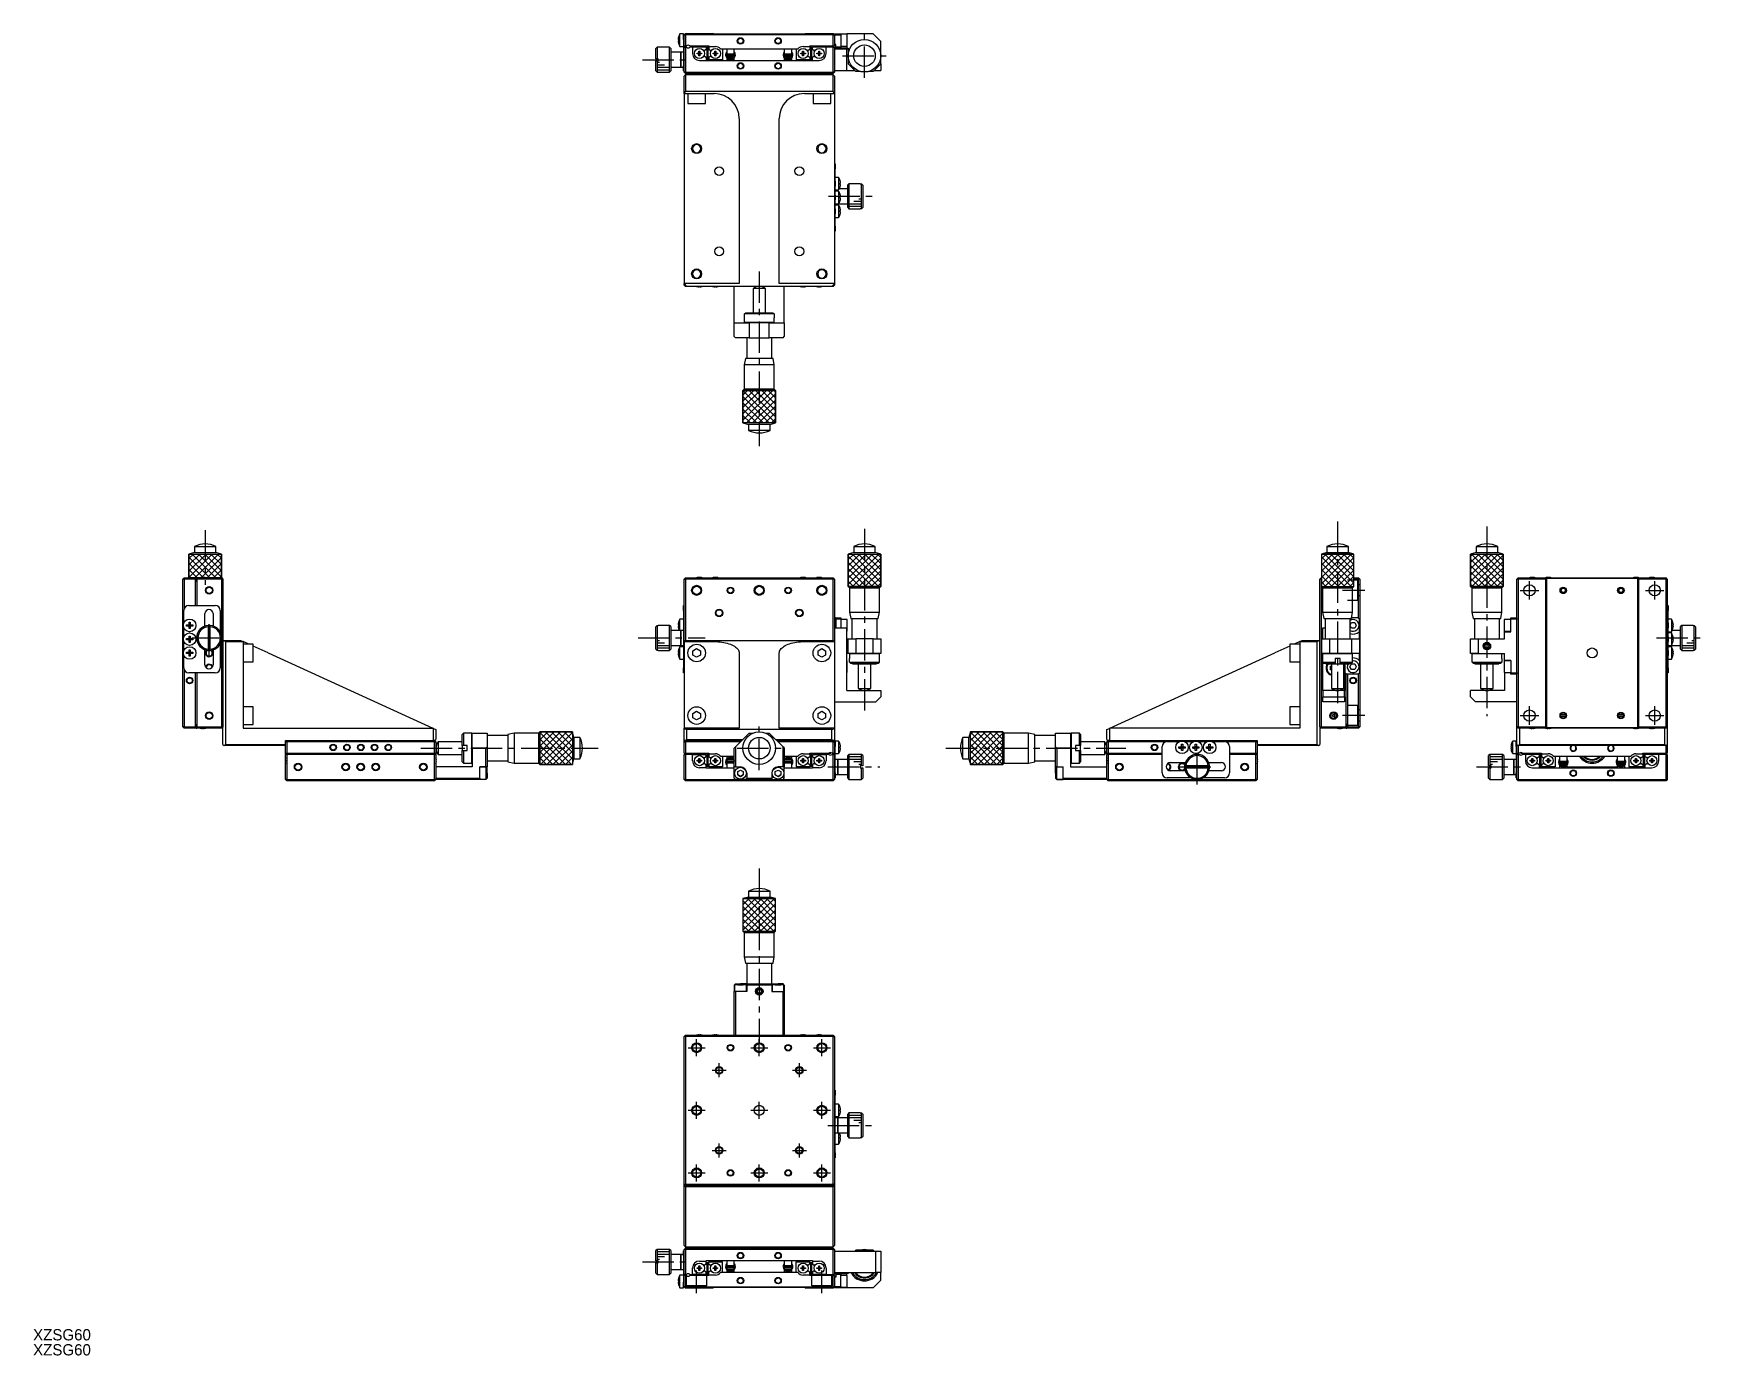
# Model space of a CAD drawing. Extents: x -323 to 344, y 19 to 546.
import ezdxf

# ---------------------------------------------------------------- set-up
doc = ezdxf.new("R2010")
doc.units = 0
doc.header["$LTSCALE"] = 10
doc.linetypes.add('CENTER', pattern=[2, 1.25, -0.25, 0.25, -0.25])
doc.linetypes.add('DASHED', pattern=[3.5, 2, -1.5])
doc.layers.get('0').update_dxf_attribs({"linetype": 'CONTINUOUS'})
doc.layers.add('CENTER', color=1, linetype='CENTER')
doc.styles.get("Standard").update_dxf_attribs({"font": 'FGP教科書体NT-M'})

msp = doc.modelspace()

# ---------------------------------------------------------------- texts
at = {"color": 7}
for p in [(-323.544427, 24.705873), (-323.544427, 18.705873)]:
    msp.add_text('XZSG60', height=4.5, dxfattribs=at).set_placement(p)

# ---------------------------------------------------------------- linework, layer by layer
at = {"color": 7, "linetype": 'CONTINUOUS'}
for p, q in [((-74.439033, 540.964581), (-74.939033, 540.464581)), ((-74.939033, 536.364581), (-74.939033, 540.464581)), ((-74.439033, 540.964581), (-74.439033, 536.364581)), ((-69.439033, 540.964581), (-74.439033, 540.964581)), ((-69.439033, 535.964581), (-69.439033, 540.964581)), ((-68.939033, 540.464581), (-69.439033, 540.964581)), ((-68.939033, 540.464581), (-68.939033, 535.964581)), ((-66.073986, 544.024581), (-65.901614, 544.024581)), ((-65.901614, 543.504581), (-66.073986, 543.504581)), ((-65.908469, 545.026514), (-65.901614, 545.02317)), ((-65.901614, 542.505991), (-65.908469, 542.502648)), ((-65.901614, 544.024581), (-65.901614, 543.504581)), ((-65.33069, 541.264581), (-65.33069, 546.264581)), ((-63.939033, 546.264581), (-65.33069, 546.264581)), ((-65.33069, 541.264581), (-63.939033, 541.264581)), ((-63.939033, 546.064581), (-63.939033, 546.264581)), ((-63.939033, 546.064581), (-63.639033, 546.064581)), ((-63.939033, 544.064581), (-63.939033, 546.064581)), ((-63.939033, 544.064581), (-63.939033, 542.689581)), ((-63.939033, 542.689581), (-63.939033, 533.564581)), ((-63.639033, 545.964581), (-63.139033, 546.464581)), ((-63.639033, 546.064581), (-63.639033, 545.964581)), ((-63.639033, 545.964581), (-63.139033, 545.964581)), ((-63.639033, 541.464581), (-63.639033, 545.964581)), ((-63.639033, 540.964581), (-63.639033, 541.464581)), ((-63.639033, 541.464581), (-63.139033, 541.464581)), ((-63.639033, 530.964581), (-63.639033, 540.964581)), ((-63.639033, 540.964581), (-63.139033, 540.964581)), ((-63.139033, 545.964581), (-63.139033, 546.464581)), ((-63.139033, 546.464581), (-52.139033, 546.464581)), ((-63.139033, 545.964581), (-63.139033, 541.464581)), ((-4.139033, 545.964581), (-63.139033, 545.964581)), ((-63.139033, 541.464581), (-62.700471, 541.464581)), ((-63.139033, 540.964581), (-63.139033, 530.964581)), ((-62.700471, 540.964581), (-63.139033, 540.964581)), ((-61.377595, 541.464581), (-53.839033, 541.464581)), ((-60.289033, 540.964581), (-61.377595, 540.964581)), ((-60.289033, 540.964581), (-60.289033, 538.414581)), ((-54.839033, 540.964581), (-60.289033, 540.964581)), ((-54.839033, 540.964581), (-54.839033, 540.015386)), ((-54.639033, 540.964581), (-54.039033, 540.964581)), ((-54.639033, 540.964581), (-54.639033, 536.164581)), ((-54.039033, 536.164581), (-54.039033, 540.964581)), ((-53.839033, 541.464581), (-53.839033, 541.214581)), ((-53.839033, 541.214581), (-51.139033, 541.214581)), ((-53.839033, 541.214581), (-53.839033, 540.015386)), ((-51.789033, 546.114581), (-52.139033, 546.464581)), ((-15.489033, 546.114581), (-51.789033, 546.114581)), ((-16.139033, 541.214581), (-13.439033, 541.214581)), ((-15.139033, 546.464581), (-15.489033, 546.114581)), ((-15.139033, 546.464581), (-4.139033, 546.464581)), ((-13.439033, 541.464581), (-4.139033, 541.464581)), ((-13.439033, 541.214581), (-13.439033, 541.464581)), ((-13.439033, 541.214581), (-13.439033, 540.015386)), ((-13.239033, 540.964581), (-12.639033, 540.964581)), ((-13.239033, 540.964581), (-13.239033, 536.164581)), ((-12.639033, 536.164581), (-12.639033, 540.964581)), ((-12.439033, 540.015386), (-12.439033, 540.964581)), ((-6.989033, 540.964581), (-12.439033, 540.964581)), ((-6.989033, 538.414581), (-6.989033, 540.964581)), ((-4.139033, 540.964581), (-6.989033, 540.964581)), ((-4.139033, 546.464581), (-4.139033, 545.964581)), ((-4.139033, 546.464581), (-3.639033, 545.964581)), ((-4.139033, 541.464581), (-4.139033, 545.964581)), ((-4.139033, 545.964581), (-3.639033, 545.964581)), ((-4.139033, 541.464581), (-3.639033, 541.464581)), ((-4.139033, 530.964581), (-4.139033, 540.964581)), ((-4.139033, 540.964581), (-3.639033, 540.964581)), ((-3.639033, 546.264581), (-1.139033, 546.264581)), ((-3.639033, 545.964581), (-3.639033, 546.264581)), ((-3.639033, 545.964581), (-3.639033, 541.464581)), ((-1.139033, 545.764581), (-3.639033, 545.764581)), ((-3.139033, 542.064581), (-3.639033, 542.064581)), ((-3.639033, 540.964581), (-3.639033, 530.964581)), ((-3.139033, 541.064581), (-3.139033, 542.064581)), ((-3.139033, 541.064581), (-1.139033, 541.064581)), ((-3.139033, 540.564581), (-3.139033, 541.064581)), ((-1.139033, 540.564581), (-3.139033, 540.564581)), ((-1.139033, 546.264581), (-1.139033, 545.764581)), ((-1.139033, 546.264581), (1.360967, 546.264581)), ((1.360967, 546.195402), (-1.139033, 546.195402)), ((1.460967, 546.114581), (-1.139033, 546.114581)), ((-1.139033, 545.764581), (-1.139033, 541.064581)), ((-1.139033, 541.414581), (1.460967, 541.414581)), ((-1.139033, 541.064581), (-1.139033, 540.564581)), ((-1.139033, 540.604844), (1.360967, 540.604844)), ((1.360967, 540.564581), (-1.139033, 540.564581)), ((1.360967, 546.264581), (1.360967, 546.195402)), ((11.860967, 546.264581), (1.360967, 546.264581)), ((1.360967, 546.195402), (1.360967, 546.114581)), ((1.360967, 541.414581), (1.360967, 540.604844)), ((1.360967, 540.604844), (1.360967, 540.564581)), ((1.360967, 540.564581), (1.860967, 540.564581)), ((1.460967, 543.764581), (1.460967, 546.114581)), ((1.460967, 541.414581), (1.460967, 543.764581)), ((1.860967, 540.564581), (1.860967, 537.564581)), ((14.860967, 543.264581), (11.860967, 546.264581)), ((14.860967, 537.564581), (14.860967, 543.264581)), ((-74.439033, 536.364581), (-74.939033, 536.364581)), ((-74.939033, 531.464581), (-74.939033, 535.564581)), ((-74.939033, 535.564581), (-74.439033, 535.564581)), ((-73.939033, 536.364581), (-74.439033, 536.364581)), ((-74.439033, 535.564581), (-74.439033, 530.964581)), ((-74.439033, 535.564581), (-73.939033, 535.564581)), ((-73.939033, 535.564581), (-73.939033, 536.364581)), ((-69.439033, 530.964581), (-69.439033, 535.964581)), ((-64.939033, 538.964581), (-68.939033, 538.964581)), ((-68.939033, 535.964581), (-68.939033, 531.464581)), ((-64.939033, 535.964581), (-64.939033, 538.964581)), ((-64.939033, 538.964581), (-64.939033, 532.964581)), ((-63.939033, 538.964581), (-64.939033, 538.964581)), ((-64.939033, 532.964581), (-64.939033, 535.964581)), ((-58.425394, 538.644581), (-57.719033, 538.644581)), ((-58.425394, 538.284581), (-58.425394, 538.644581)), ((-57.719033, 538.284581), (-58.425394, 538.284581)), ((-57.719033, 539.350942), (-57.359033, 539.350942)), ((-57.719033, 538.644581), (-57.719033, 539.350942)), ((-57.708661, 538.634209), (-57.719033, 538.644581)), ((-57.708661, 538.294953), (-57.719033, 538.284581)), ((-57.719033, 537.578219), (-57.719033, 538.284581)), ((-57.359033, 537.578219), (-57.719033, 537.578219)), ((-57.708661, 538.294953), (-57.708661, 538.634209)), ((-57.708661, 538.634209), (-57.369405, 538.634209)), ((-57.369405, 538.294953), (-57.708661, 538.294953)), ((-57.539033, 535.664581), (-54.839033, 535.664581)), ((-57.369405, 538.634209), (-57.359033, 538.644581)), ((-57.369405, 538.634209), (-57.369405, 538.294953)), ((-57.369405, 538.294953), (-57.359033, 538.284581)), ((-57.359033, 539.350942), (-57.359033, 538.644581)), ((-57.359033, 538.644581), (-56.652672, 538.644581)), ((-57.359033, 538.284581), (-57.359033, 537.578219)), ((-56.652672, 538.284581), (-57.359033, 538.284581)), ((-56.652672, 538.644581), (-56.652672, 538.284581)), ((-55.099128, 539.86522), (-54.839033, 540.015386)), ((-54.839033, 536.913775), (-55.099128, 537.063941)), ((-54.839033, 536.913775), (-54.839033, 535.664581)), ((-54.839033, 535.464581), (-54.839033, 535.664581)), ((-12.439033, 535.464581), (-54.839033, 535.464581)), ((-54.639033, 536.164581), (-54.039033, 536.164581)), ((-53.578938, 539.86522), (-53.839033, 540.015386)), ((-53.839033, 536.913775), (-53.578938, 537.063941)), ((-53.839033, 536.913775), (-53.839033, 535.964581)), ((-48.339033, 535.964581), (-53.839033, 535.964581)), ((-52.025394, 538.644581), (-51.319033, 538.644581)), ((-52.025394, 538.284581), (-52.025394, 538.644581)), ((-51.319033, 538.284581), (-52.025394, 538.284581)), ((-51.319033, 539.350942), (-50.959033, 539.350942)), ((-51.319033, 538.644581), (-51.319033, 539.350942)), ((-51.308661, 538.634209), (-51.319033, 538.644581)), ((-51.308661, 538.294953), (-51.319033, 538.284581)), ((-51.319033, 537.578219), (-51.319033, 538.284581)), ((-50.959033, 537.578219), (-51.319033, 537.578219)), ((-51.308661, 538.294953), (-51.308661, 538.634209)), ((-51.308661, 538.634209), (-50.969405, 538.634209)), ((-50.969405, 538.294953), (-51.308661, 538.294953)), ((-50.969405, 538.634209), (-50.959033, 538.644581)), ((-50.969405, 538.634209), (-50.969405, 538.294953)), ((-50.969405, 538.294953), (-50.959033, 538.284581)), ((-50.959033, 539.350942), (-50.959033, 538.644581)), ((-50.959033, 538.644581), (-50.252672, 538.644581)), ((-50.959033, 538.284581), (-50.959033, 537.578219)), ((-50.252672, 538.284581), (-50.959033, 538.284581)), ((-50.252672, 538.644581), (-50.252672, 538.284581)), ((-49.059971, 540.264581), (-46.214033, 540.264581)), ((-48.339033, 540.264581), (-48.339033, 535.964581)), ((-46.946728, 538.579632), (-47.082688, 537.89217)), ((-46.981539, 538.398465), (-46.982618, 538.364239)), ((-46.982618, 538.364239), (-46.981986, 538.330003)), ((-46.981986, 538.330003), (-46.979644, 538.29584)), ((-46.978749, 538.432598), (-46.981539, 538.398465)), ((-46.979644, 538.29584), (-46.975597, 538.261834)), ((-46.974257, 538.466552), (-46.978749, 538.432598)), ((-46.975597, 538.261834), (-46.969855, 538.228068)), ((-46.968072, 538.500247), (-46.974257, 538.466552)), ((-46.969855, 538.228068), (-46.962432, 538.194624)), ((-46.960209, 538.533599), (-46.968072, 538.500247)), ((-46.962432, 538.194624), (-46.953347, 538.161584)), ((-46.950686, 538.566525), (-46.960209, 538.533599)), ((-46.953347, 538.161584), (-46.94262, 538.129029)), ((-46.939527, 538.598945), (-46.950686, 538.566525)), ((-46.94262, 538.129029), (-46.930278, 538.097039)), ((-46.927473, 538.629112), (-46.939527, 538.598945)), ((-46.930278, 538.097039), (-46.91635, 538.065692)), ((-46.927758, 538.627761), (-46.927137, 538.62972)), ((-46.927137, 538.62972), (-46.925391, 538.631195)), ((-46.639156, 539.100612), (-46.926614, 538.628667)), ((-46.925391, 538.631195), (-46.922532, 538.632174)), ((-46.922696, 538.637769), (-46.92131, 538.638836)), ((-46.922532, 538.632174), (-46.918578, 538.632654)), ((-46.92131, 538.638836), (-46.639008, 538.539623)), ((-46.918578, 538.632654), (-46.913553, 538.632629)), ((-46.91635, 538.065692), (-46.912658, 538.058033)), ((-46.913553, 538.632629), (-46.907489, 538.632102)), ((-46.907489, 538.632102), (-46.900424, 538.631074)), ((-46.900424, 538.631074), (-46.892403, 538.629553)), ((-46.892403, 538.629553), (-46.883476, 538.627547)), ((-43.389033, 538.059581), (-46.889033, 538.059581)), ((-46.889033, 537.669581), (-43.389033, 537.669581)), ((-46.883476, 538.627547), (-46.873699, 538.625071)), ((-46.873699, 538.625071), (-46.863133, 538.622138)), ((-46.863133, 538.622138), (-46.851844, 538.618768)), ((-46.851844, 538.618768), (-46.839905, 538.614981)), ((-46.839905, 538.614981), (-46.827389, 538.610802)), ((-46.827389, 538.610802), (-46.814375, 538.606257)), ((-46.814375, 538.606257), (-46.800946, 538.601374)), ((-46.800946, 538.601374), (-46.787184, 538.596184)), ((-46.787184, 538.596184), (-46.773178, 538.590719)), ((-46.773178, 538.590719), (-46.759014, 538.585014)), ((-46.759014, 538.585014), (-46.744783, 538.579105)), ((-46.744783, 538.579105), (-46.730572, 538.573029)), ((-46.730572, 538.573029), (-46.716472, 538.566824)), ((-46.716472, 538.566824), (-46.702571, 538.560529)), ((-46.702571, 538.560529), (-46.688956, 538.554184)), ((-46.688956, 538.554184), (-46.675713, 538.547827)), ((-46.574253, 537.264426), (-46.682715, 537.669558)), ((-46.675713, 538.547827), (-46.662925, 538.5415)), ((-46.662925, 538.5415), (-46.650673, 538.535243)), ((-46.650673, 538.535243), (-46.639033, 538.529093)), ((-46.639033, 540.264581), (-46.639033, 538.264581)), ((-46.639033, 538.264581), (-43.639033, 538.264581)), ((-46.139033, 537.464581), (-46.639033, 537.464581)), ((-46.639033, 537.464581), (-46.639033, 537.454182)), ((-46.639033, 537.454098), (-46.639033, 537.453662)), ((-46.639033, 537.453537), (-46.639033, 537.453431)), ((-46.639033, 537.453223), (-46.639033, 537.453096)), ((-46.639033, 537.453096), (-46.639033, 537.452908)), ((-43.639033, 537.264581), (-46.639033, 537.264581)), ((-46.639033, 537.264581), (-46.639033, 536.764581)), ((-46.639033, 536.764581), (-46.58828, 536.764581)), ((-46.639033, 536.628522), (-46.639033, 536.628407)), ((-46.639033, 536.628012), (-46.639033, 535.464581)), ((-46.139033, 537.264581), (-46.638971, 537.264581)), ((-46.58828, 536.764581), (-43.697032, 536.764581)), ((-46.059133, 536.264581), (-46.58828, 536.764581)), ((-46.57563, 538.261015), (-46.576862, 538.26456)), ((-46.570247, 538.246967), (-46.57563, 538.261015)), ((-46.564162, 538.233214), (-46.570247, 538.246967)), ((-46.557393, 538.21979), (-46.564162, 538.233214)), ((-46.549959, 538.206728), (-46.557393, 538.21979)), ((-46.54188, 538.194058), (-46.549959, 538.206728)), ((-46.53318, 538.181813), (-46.54188, 538.194058)), ((-46.523881, 538.170019), (-46.53318, 538.181813)), ((-46.514009, 538.158706), (-46.523881, 538.170019)), ((-46.503588, 538.147899), (-46.514009, 538.158706)), ((-46.492647, 538.137624), (-46.503588, 538.147899)), ((-46.481212, 538.127902), (-46.492647, 538.137624)), ((-46.469313, 538.118757), (-46.481212, 538.127902)), ((-46.45698, 538.110208), (-46.469313, 538.118757)), ((-46.444242, 538.102275), (-46.45698, 538.110208)), ((-46.431132, 538.094975), (-46.444242, 538.102275)), ((-46.41768, 538.088324), (-46.431132, 538.094975)), ((-46.40392, 538.082336), (-46.41768, 538.088324)), ((-46.389883, 538.077026), (-46.40392, 538.082336)), ((-46.375603, 538.072403), (-46.389883, 538.077026)), ((-46.361115, 538.068479), (-46.375603, 538.072403)), ((-46.346452, 538.065261), (-46.361115, 538.068479)), ((-46.331648, 538.062758), (-46.346452, 538.065261)), ((-46.316739, 538.060974), (-46.331648, 538.062758)), ((-46.301759, 538.059915), (-46.316739, 538.060974)), ((-46.287534, 538.059581), (-46.301759, 538.059915)), ((-46.214033, 540.264581), (-44.064033, 540.264581)), ((-46.139033, 538.264581), (-46.139033, 538.059581)), ((-46.139033, 537.669581), (-46.139033, 537.264581)), ((-46.139033, 537.264581), (-44.139033, 537.264581)), ((-44.139033, 537.264581), (-46.139033, 537.264581)), ((-44.226178, 536.264581), (-46.059133, 536.264581)), ((-43.697032, 536.764581), (-44.226178, 536.264581)), ((-44.218933, 536.264581), (-44.226178, 536.264581)), ((-44.139033, 538.059581), (-44.139033, 538.264581)), ((-44.139033, 537.264581), (-44.139033, 537.669581)), ((-43.639033, 537.464581), (-44.139033, 537.464581)), ((-43.639033, 537.264581), (-44.139033, 537.264581)), ((-44.064033, 540.264581), (-23.214033, 540.264581)), ((-43.983837, 538.059657), (-43.990532, 538.059581)), ((-43.968833, 538.060352), (-43.983837, 538.059657)), ((-43.953877, 538.061774), (-43.968833, 538.060352)), ((-43.939006, 538.063919), (-43.953877, 538.061774)), ((-43.924254, 538.066783), (-43.939006, 538.063919)), ((-43.909655, 538.07036), (-43.924254, 538.066783)), ((-43.895246, 538.074643), (-43.909655, 538.07036)), ((-43.881059, 538.079623), (-43.895246, 538.074643)), ((-43.86713, 538.08529), (-43.881059, 538.079623)), ((-43.853491, 538.091631), (-43.86713, 538.08529)), ((-43.840176, 538.098633), (-43.853491, 538.091631)), ((-43.827219, 538.106281), (-43.840176, 538.098633)), ((-43.81465, 538.114557), (-43.827219, 538.106281)), ((-43.802501, 538.123445), (-43.81465, 538.114557)), ((-43.790804, 538.132924), (-43.802501, 538.123445)), ((-43.779589, 538.142972), (-43.790804, 538.132924)), ((-43.768884, 538.153567), (-43.779589, 538.142972)), ((-43.758717, 538.164684), (-43.768884, 538.153567)), ((-43.749116, 538.176297), (-43.758717, 538.164684)), ((-43.740107, 538.188378), (-43.749116, 538.176297)), ((-43.731713, 538.200898), (-43.740107, 538.188378)), ((-43.723959, 538.213827), (-43.731713, 538.200898)), ((-43.716866, 538.227133), (-43.723959, 538.213827)), ((-43.710453, 538.240782), (-43.716866, 538.227133)), ((-43.70474, 538.254739), (-43.710453, 538.240782)), ((-43.701206, 538.264555), (-43.70474, 538.254739)), ((-43.595667, 537.669525), (-43.703479, 537.26442)), ((-43.697032, 536.764581), (-43.639033, 536.764581)), ((-43.639033, 538.264581), (-43.639033, 540.264581)), ((-43.639033, 537.454294), (-43.639033, 537.464581)), ((-43.639033, 537.454028), (-43.639033, 537.454158)), ((-43.639033, 537.453851), (-43.639033, 537.454028)), ((-43.639033, 537.45362), (-43.639033, 537.453722)), ((-43.639033, 537.45352), (-43.639033, 537.45362)), ((-43.639033, 537.453383), (-43.639033, 537.453508)), ((-43.639033, 537.453227), (-43.639033, 537.453383)), ((-43.639033, 537.453113), (-43.639033, 537.453227)), ((-43.639033, 537.452744), (-43.639033, 537.452894)), ((-43.639033, 536.764581), (-43.639033, 537.264581)), ((-43.639033, 535.464581), (-43.639033, 536.628156)), ((-43.63875, 538.276226), (-43.635633, 538.264747)), ((-43.635633, 538.264747), (-43.595344, 538.059623)), ((-43.353888, 538.620479), (-43.350808, 538.625291)), ((-43.350308, 538.627761), (-43.351072, 538.627441)), ((-43.351016, 538.629841), (-43.350593, 538.629112)), ((-43.350808, 538.625291), (-43.350308, 538.627761)), ((-43.350593, 538.629112), (-43.350308, 538.627761)), ((-43.335867, 538.591643), (-43.350593, 538.629112)), ((-43.334857, 538.588814), (-43.335867, 538.591643)), ((-43.334141, 538.586785), (-43.334857, 538.588814)), ((-43.332632, 538.582441), (-43.334141, 538.586785)), ((-43.332319, 538.581529), (-43.332632, 538.582441)), ((-43.331564, 538.579307), (-43.332319, 538.581529)), ((-43.331216, 538.578278), (-43.331564, 538.579307)), ((-43.330828, 538.577119), (-43.331216, 538.578278)), ((-43.330498, 538.576129), (-43.330828, 538.577119)), ((-43.33009, 538.574899), (-43.330498, 538.576129)), ((-43.329788, 538.573985), (-43.33009, 538.574899)), ((-43.32936, 538.57268), (-43.329788, 538.573985)), ((-43.328895, 538.571252), (-43.32936, 538.57268)), ((-43.328594, 538.570324), (-43.328895, 538.571252)), ((-23.922492, 538.638212), (-24.082688, 537.89217)), ((-23.981539, 538.398465), (-23.982618, 538.364239)), ((-23.982618, 538.364239), (-23.981986, 538.330003)), ((-23.981986, 538.330003), (-23.979644, 538.29584)), ((-23.978749, 538.432598), (-23.981539, 538.398465)), ((-23.979644, 538.29584), (-23.975597, 538.261834)), ((-23.974257, 538.466552), (-23.978749, 538.432598)), ((-23.975597, 538.261834), (-23.969855, 538.228068)), ((-23.968072, 538.500247), (-23.974257, 538.466552)), ((-23.969855, 538.228068), (-23.962432, 538.194624)), ((-23.960209, 538.533599), (-23.968072, 538.500247)), ((-23.962432, 538.194624), (-23.953347, 538.161584)), ((-23.950686, 538.566525), (-23.960209, 538.533599)), ((-23.953347, 538.161584), (-23.94262, 538.129029)), ((-23.939527, 538.598945), (-23.950686, 538.566525)), ((-23.94262, 538.129029), (-23.930278, 538.097039)), ((-23.927473, 538.629112), (-23.939527, 538.598945)), ((-23.930278, 538.097039), (-23.91635, 538.065692)), ((-23.927758, 538.627761), (-23.927137, 538.62972)), ((-23.927137, 538.62972), (-23.925391, 538.631195)), ((-23.639156, 539.100612), (-23.926614, 538.628667)), ((-23.925391, 538.631195), (-23.922532, 538.632174)), ((-23.922696, 538.637769), (-23.639008, 538.539623)), ((-23.922532, 538.632174), (-23.918578, 538.632654)), ((-23.913797, 538.657974), (-23.922492, 538.638212)), ((-23.918578, 538.632654), (-23.913553, 538.632629)), ((-23.91635, 538.065692), (-23.912658, 538.058033)), ((-23.913553, 538.632629), (-23.907489, 538.632102)), ((-23.907489, 538.632102), (-23.900424, 538.631074)), ((-23.900424, 538.631074), (-23.892403, 538.629553)), ((-23.892403, 538.629553), (-23.883476, 538.627547)), ((-20.389033, 538.059581), (-23.889033, 538.059581)), ((-23.889033, 537.669581), (-20.389033, 537.669581)), ((-23.883476, 538.627547), (-23.873699, 538.625071)), ((-23.873699, 538.625071), (-23.863133, 538.622138)), ((-23.863133, 538.622138), (-23.851844, 538.618768)), ((-23.851844, 538.618768), (-23.839905, 538.614981)), ((-23.839905, 538.614981), (-23.827389, 538.610802)), ((-23.827389, 538.610802), (-23.814375, 538.606257)), ((-23.814375, 538.606257), (-23.800946, 538.601374)), ((-23.800946, 538.601374), (-23.787184, 538.596184)), ((-23.787184, 538.596184), (-23.773178, 538.590719)), ((-23.773178, 538.590719), (-23.759014, 538.585014)), ((-23.759014, 538.585014), (-23.744783, 538.579105)), ((-23.744783, 538.579105), (-23.730572, 538.573029)), ((-23.730572, 538.573029), (-23.716472, 538.566824)), ((-23.716472, 538.566824), (-23.702571, 538.560529)), ((-23.702571, 538.560529), (-23.688956, 538.554184)), ((-23.688956, 538.554184), (-23.675713, 538.547827)), ((-23.574253, 537.264426), (-23.682715, 537.669558)), ((-23.675713, 538.547827), (-23.662925, 538.5415)), ((-23.662925, 538.5415), (-23.650673, 538.535243)), ((-23.650673, 538.535243), (-23.639033, 538.529093)), ((-23.639033, 540.264581), (-23.639033, 538.264581)), ((-23.639033, 538.264581), (-20.639033, 538.264581)), ((-23.139033, 537.464581), (-23.639033, 537.464581)), ((-23.639033, 537.464581), (-23.639033, 537.454182)), ((-23.639033, 537.454098), (-23.639033, 537.453662)), ((-23.639033, 537.453537), (-23.639033, 537.453431)), ((-23.639033, 537.453223), (-23.639033, 537.453096)), ((-23.639033, 537.453096), (-23.639033, 537.452908)), ((-20.639033, 537.264581), (-23.639033, 537.264581)), ((-23.639033, 537.264581), (-23.639033, 536.764581)), ((-23.639033, 536.764581), (-23.58828, 536.764581)), ((-23.639033, 536.628522), (-23.639033, 536.628407)), ((-23.639033, 536.628012), (-23.639033, 535.464581)), ((-23.139033, 537.264581), (-23.638971, 537.264581)), ((-23.58828, 536.764581), (-20.697032, 536.764581)), ((-23.059133, 536.264581), (-23.58828, 536.764581)), ((-23.57563, 538.261015), (-23.576862, 538.26456)), ((-23.570247, 538.246967), (-23.57563, 538.261015)), ((-23.564162, 538.233214), (-23.570247, 538.246967)), ((-23.557393, 538.21979), (-23.564162, 538.233214)), ((-23.549959, 538.206728), (-23.557393, 538.21979)), ((-23.54188, 538.194058), (-23.549959, 538.206728)), ((-23.53318, 538.181813), (-23.54188, 538.194058)), ((-23.523881, 538.170019), (-23.53318, 538.181813)), ((-23.514009, 538.158706), (-23.523881, 538.170019)), ((-23.503588, 538.147899), (-23.514009, 538.158706)), ((-23.492647, 538.137624), (-23.503588, 538.147899)), ((-23.481212, 538.127902), (-23.492647, 538.137624)), ((-23.469313, 538.118757), (-23.481212, 538.127902)), ((-23.45698, 538.110208), (-23.469313, 538.118757)), ((-23.444242, 538.102275), (-23.45698, 538.110208)), ((-23.431132, 538.094975), (-23.444242, 538.102275)), ((-23.41768, 538.088324), (-23.431132, 538.094975)), ((-23.40392, 538.082336), (-23.41768, 538.088324)), ((-23.389883, 538.077026), (-23.40392, 538.082336)), ((-23.375603, 538.072403), (-23.389883, 538.077026)), ((-23.361115, 538.068479), (-23.375603, 538.072403)), ((-23.346452, 538.065261), (-23.361115, 538.068479)), ((-23.331648, 538.062758), (-23.346452, 538.065261)), ((-23.316739, 538.060974), (-23.331648, 538.062758)), ((-23.301759, 538.059915), (-23.316739, 538.060974)), ((-23.287534, 538.059581), (-23.301759, 538.059915)), ((-23.214033, 540.264581), (-21.064033, 540.264581)), ((-23.139033, 538.264581), (-23.139033, 538.059581)), ((-23.139033, 537.669581), (-23.139033, 537.264581)), ((-23.139033, 537.264581), (-21.139033, 537.264581)), ((-21.139033, 537.264581), (-23.139033, 537.264581)), ((-21.226178, 536.264581), (-23.059133, 536.264581)), ((-20.697032, 536.764581), (-21.226178, 536.264581)), ((-21.218933, 536.264581), (-21.226178, 536.264581)), ((-21.139033, 538.059581), (-21.139033, 538.264581)), ((-21.139033, 537.264581), (-21.139033, 537.669581)), ((-20.639033, 537.464581), (-21.139033, 537.464581)), ((-20.639033, 537.264581), (-21.139033, 537.264581)), ((-21.064033, 540.264581), (-18.218095, 540.264581)), ((-20.983837, 538.059657), (-20.990532, 538.059581)), ((-20.968833, 538.060352), (-20.983837, 538.059657)), ((-20.953877, 538.061774), (-20.968833, 538.060352)), ((-20.939006, 538.063919), (-20.953877, 538.061774)), ((-20.924254, 538.066783), (-20.939006, 538.063919)), ((-20.909655, 538.07036), (-20.924254, 538.066783)), ((-20.895246, 538.074643), (-20.909655, 538.07036)), ((-20.881059, 538.079623), (-20.895246, 538.074643)), ((-20.86713, 538.08529), (-20.881059, 538.079623)), ((-20.853491, 538.091631), (-20.86713, 538.08529)), ((-20.840176, 538.098633), (-20.853491, 538.091631)), ((-20.827219, 538.106281), (-20.840176, 538.098633)), ((-20.81465, 538.114557), (-20.827219, 538.106281)), ((-20.802501, 538.123445), (-20.81465, 538.114557)), ((-20.790804, 538.132924), (-20.802501, 538.123445)), ((-20.779589, 538.142972), (-20.790804, 538.132924)), ((-20.768884, 538.153567), (-20.779589, 538.142972)), ((-20.758717, 538.164684), (-20.768884, 538.153567)), ((-20.749116, 538.176297), (-20.758717, 538.164684)), ((-20.740107, 538.188378), (-20.749116, 538.176297)), ((-20.731713, 538.200898), (-20.740107, 538.188378)), ((-20.723959, 538.213827), (-20.731713, 538.200898)), ((-20.716866, 538.227133), (-20.723959, 538.213827)), ((-20.710453, 538.240782), (-20.716866, 538.227133)), ((-20.70474, 538.254739), (-20.710453, 538.240782)), ((-20.701206, 538.264555), (-20.70474, 538.254739)), ((-20.595667, 537.669525), (-20.703479, 537.26442)), ((-20.697032, 536.764581), (-20.639033, 536.764581)), ((-20.639033, 538.264581), (-20.639033, 540.264581)), ((-20.639033, 537.454294), (-20.639033, 537.464581)), ((-20.639033, 537.454028), (-20.639033, 537.454158)), ((-20.639033, 537.453851), (-20.639033, 537.454028)), ((-20.639033, 537.45362), (-20.639033, 537.453722)), ((-20.639033, 537.45352), (-20.639033, 537.45362)), ((-20.639033, 537.453383), (-20.639033, 537.453508)), ((-20.639033, 537.453227), (-20.639033, 537.453383)), ((-20.639033, 537.453113), (-20.639033, 537.453227)), ((-20.639033, 537.452744), (-20.639033, 537.452894)), ((-20.639033, 536.764581), (-20.639033, 537.264581)), ((-20.639033, 535.464581), (-20.639033, 536.628156)), ((-20.63875, 538.276226), (-20.635633, 538.264747)), ((-20.635633, 538.264747), (-20.595344, 538.059623)), ((-20.350308, 538.627761), (-20.351072, 538.627441)), ((-20.351016, 538.629841), (-20.350593, 538.629112)), ((-20.350808, 538.625291), (-20.350308, 538.627761)), ((-20.350593, 538.629112), (-20.350308, 538.627761)), ((-20.335867, 538.591643), (-20.350593, 538.629112)), ((-20.334857, 538.588814), (-20.335867, 538.591643)), ((-20.334141, 538.586785), (-20.334857, 538.588814)), ((-20.332632, 538.582441), (-20.334141, 538.586785)), ((-20.332319, 538.581529), (-20.332632, 538.582441)), ((-20.331564, 538.579307), (-20.332319, 538.581529)), ((-20.331216, 538.578278), (-20.331564, 538.579307)), ((-20.330828, 538.577119), (-20.331216, 538.578278)), ((-20.330498, 538.576129), (-20.330828, 538.577119)), ((-20.33009, 538.574899), (-20.330498, 538.576129)), ((-20.329788, 538.573985), (-20.33009, 538.574899)), ((-20.32936, 538.57268), (-20.329788, 538.573985)), ((-20.328895, 538.571252), (-20.32936, 538.57268)), ((-20.328594, 538.570324), (-20.328895, 538.571252)), ((-18.939033, 540.264581), (-18.939033, 535.964581)), ((-13.439033, 535.964581), (-18.939033, 535.964581)), ((-17.025394, 538.644581), (-16.319033, 538.644581)), ((-17.025394, 538.284581), (-17.025394, 538.644581)), ((-16.319033, 538.284581), (-17.025394, 538.284581)), ((-16.319033, 539.350942), (-15.959033, 539.350942)), ((-16.319033, 538.644581), (-16.319033, 539.350942)), ((-16.308661, 538.634209), (-16.319033, 538.644581)), ((-16.308661, 538.294953), (-16.319033, 538.284581)), ((-16.319033, 537.578219), (-16.319033, 538.284581)), ((-15.959033, 537.578219), (-16.319033, 537.578219)), ((-16.308661, 538.294953), (-16.308661, 538.634209)), ((-16.308661, 538.634209), (-15.969405, 538.634209)), ((-15.969405, 538.294953), (-16.308661, 538.294953)), ((-15.969405, 538.634209), (-15.959033, 538.644581)), ((-15.969405, 538.634209), (-15.969405, 538.294953)), ((-15.969405, 538.294953), (-15.959033, 538.284581)), ((-15.959033, 539.350942), (-15.959033, 538.644581)), ((-15.959033, 538.644581), (-15.252672, 538.644581)), ((-15.959033, 538.284581), (-15.959033, 537.578219)), ((-15.252672, 538.284581), (-15.959033, 538.284581)), ((-15.252672, 538.644581), (-15.252672, 538.284581)), ((-13.699128, 539.86522), (-13.439033, 540.015386)), ((-13.439033, 536.913775), (-13.699128, 537.063941)), ((-13.439033, 536.913775), (-13.439033, 535.964581)), ((-13.239033, 536.164581), (-12.639033, 536.164581)), ((-12.178938, 539.86522), (-12.439033, 540.015386)), ((-12.439033, 536.913775), (-12.178938, 537.063941)), ((-12.439033, 535.664581), (-12.439033, 536.913775)), ((-12.439033, 535.464581), (-12.439033, 535.664581)), ((-12.439033, 535.664581), (-9.739033, 535.664581)), ((-10.625394, 538.644581), (-9.919033, 538.644581)), ((-10.625394, 538.284581), (-10.625394, 538.644581)), ((-9.919033, 538.284581), (-10.625394, 538.284581)), ((-9.919033, 539.350942), (-9.559033, 539.350942)), ((-9.919033, 538.644581), (-9.919033, 539.350942)), ((-9.908661, 538.634209), (-9.919033, 538.644581)), ((-9.908661, 538.294953), (-9.919033, 538.284581)), ((-9.919033, 537.578219), (-9.919033, 538.284581)), ((-9.559033, 537.578219), (-9.919033, 537.578219)), ((-9.908661, 538.294953), (-9.908661, 538.634209)), ((-9.908661, 538.634209), (-9.569405, 538.634209)), ((-9.569405, 538.294953), (-9.908661, 538.294953)), ((-9.569405, 538.634209), (-9.559033, 538.644581)), ((-9.569405, 538.634209), (-9.569405, 538.294953)), ((-9.569405, 538.294953), (-9.559033, 538.284581)), ((-9.559033, 539.350942), (-9.559033, 538.644581)), ((-9.559033, 538.644581), (-8.852672, 538.644581)), ((-9.559033, 538.284581), (-9.559033, 537.578219)), ((-8.852672, 538.284581), (-9.559033, 538.284581)), ((-8.852672, 538.644581), (-8.852672, 538.284581)), ((-3.639033, 540.264581), (1.360967, 540.264581)), ((1.360967, 531.664581), (1.360967, 540.264581)), ((1.360967, 540.264581), (1.860967, 540.264581)), ((1.860967, 537.564581), (1.860967, 534.264581)), ((1.860967, 534.264581), (4.860967, 531.264581)), ((11.860967, 531.264581), (14.860967, 534.264581)), ((14.860967, 534.264581), (14.860967, 537.564581)), ((14.860967, 534.264581), (14.860967, 531.664581)), ((-74.939033, 531.464581), (-74.439033, 530.964581)), ((-74.439033, 530.964581), (-69.439033, 530.964581)), ((-69.439033, 530.964581), (-68.939033, 531.464581)), ((-68.939033, 532.964581), (-64.939033, 532.964581)), ((-64.939033, 532.964581), (-63.939033, 532.964581)), ((-63.939033, 531.564581), (-63.939033, 533.564581)), ((-63.639033, 531.564581), (-63.939033, 531.564581)), ((-63.139033, 530.964581), (-63.639033, 530.964581)), ((-63.639033, 530.964581), (-63.139033, 530.464581)), ((-63.639033, 529.464581), (-63.139033, 529.964581)), ((-63.639033, 522.464581), (-63.639033, 529.464581)), ((-63.139033, 530.964581), (-4.139033, 530.964581)), ((-63.139033, 530.964581), (-63.139033, 530.464581)), ((-63.139033, 529.964581), (-62.639033, 530.464581)), ((-4.139033, 530.464581), (-63.139033, 530.464581)), ((-63.139033, 529.964581), (-63.139033, 523.464581)), ((-4.139033, 529.964581), (-63.139033, 529.964581)), ((-4.639033, 530.464581), (-4.139033, 529.964581)), ((-4.139033, 530.964581), (-4.139033, 530.464581)), ((-3.639033, 530.964581), (-4.139033, 530.464581)), ((-3.639033, 530.964581), (-4.139033, 530.964581)), ((-4.139033, 523.464581), (-4.139033, 529.964581)), ((-4.139033, 529.964581), (-3.639033, 529.464581)), ((-3.639033, 531.664581), (1.360967, 531.664581)), ((-3.639033, 529.464581), (-3.639033, 522.464581)), ((1.360967, 531.664581), (4.460967, 531.664581)), ((6.760971, 531.264581), (4.860967, 531.264581)), ((11.860967, 531.264581), (9.960963, 531.264581)), ((12.260967, 531.664581), (14.860967, 531.664581)), ((-63.594759, 522.464581), (-63.639033, 522.464581)), ((-63.639033, 522.464581), (-63.639033, 446.66409)), ((-63.139033, 523.464581), (-63.594759, 522.464581)), ((-63.594759, 522.464581), (-51.639033, 522.464581)), ((-63.139033, 523.464581), (-4.139033, 523.464581)), ((-62.139033, 522.464581), (-62.139033, 518.464581)), ((-55.139033, 518.464581), (-55.139033, 522.464581)), ((-15.639033, 522.464581), (-3.683307, 522.464581)), ((-12.139033, 522.464581), (-12.139033, 518.464581)), ((-5.139033, 518.464581), (-5.139033, 522.464581)), ((-3.683307, 522.464581), (-4.139033, 523.464581)), ((-3.639033, 522.464581), (-3.683307, 522.464581)), ((-3.639033, 522.464581), (-3.639033, 446.66409)), ((-62.139033, 518.464581), (-55.139033, 518.464581)), ((-12.139033, 518.464581), (-5.139033, 518.464581)), ((-41.639033, 512.464581), (-41.639033, 446.66409)), ((-25.639033, 446.66409), (-25.639033, 512.464581)), ((-3.639033, 494.464581), (-3.339033, 494.464581)), ((-3.339033, 494.464581), (-3.339033, 492.464581)), ((-3.339033, 487.539581), (-3.339033, 492.464581)), ((-1.947376, 488.964581), (-3.339033, 488.964581)), ((-3.339033, 487.444377), (-3.339033, 487.539581)), ((-3.339033, 487.444377), (-3.339033, 486.464581)), ((-1.947376, 488.964581), (-1.947376, 486.464581)), ((-1.376452, 487.72317), (-1.369597, 487.726514)), ((-3.339033, 486.464581), (-3.339033, 485.484785)), ((-3.339033, 485.389581), (-3.339033, 485.484785)), ((-3.339033, 482.039581), (-3.339033, 485.389581)), ((-3.339033, 483.964581), (-1.947376, 483.964581)), ((-1.947376, 483.464581), (-3.339033, 483.464581)), ((-3.339033, 481.944377), (-3.339033, 482.039581)), ((-3.339033, 481.944377), (-3.339033, 480.964581)), ((-3.339033, 480.964581), (-3.339033, 479.984785)), ((-2.339033, 483.964581), (-2.339033, 483.464581)), ((-2.339033, 483.464581), (-2.339033, 483.964581)), ((-1.947376, 486.464581), (-1.947376, 483.964581)), ((-1.947376, 483.464581), (-1.947376, 480.964581)), ((-1.947376, 480.964581), (-1.947376, 478.464581)), ((1.660967, 484.464581), (-1.657904, 484.464581)), ((-1.376452, 486.724581), (-1.20408, 486.724581)), ((-1.376452, 486.204581), (-1.376452, 486.724581)), ((-1.20408, 486.204581), (-1.376452, 486.204581)), ((-1.369597, 485.202648), (-1.376452, 485.205991)), ((-1.376452, 482.22317), (-1.369597, 482.226514)), ((-1.376452, 481.224581), (-1.20408, 481.224581)), ((-1.376452, 480.704581), (-1.376452, 481.224581)), ((-1.20408, 480.704581), (-1.376452, 480.704581)), ((2.160967, 486.464581), (1.660967, 485.964581)), ((1.660967, 476.964581), (1.660967, 485.964581)), ((2.160967, 486.464581), (2.160967, 476.464581)), ((6.660967, 486.464581), (2.160967, 486.464581)), ((6.660967, 486.464581), (6.660967, 486.448555)), ((6.660967, 486.448555), (7.160967, 486.448555)), ((7.160967, 476.480606), (7.160967, 486.448555)), ((7.160967, 486.448555), (7.660967, 485.946768)), ((7.660967, 485.946768), (7.660967, 476.982394)), ((-3.339033, 479.889581), (-3.339033, 479.984785)), ((-3.339033, 476.539581), (-3.339033, 479.889581)), ((-3.339033, 478.464581), (-1.947376, 478.464581)), ((-1.947376, 477.964581), (-3.339033, 477.964581)), ((-3.339033, 476.444377), (-3.339033, 476.539581)), ((-3.339033, 476.444377), (-3.339033, 475.464581)), ((-3.339033, 475.464581), (-3.339033, 474.484785)), ((-3.339033, 474.389581), (-3.339033, 474.484785)), ((-3.339033, 469.464581), (-3.339033, 474.389581)), ((-1.947376, 478.464581), (1.660967, 478.464581)), ((-1.947376, 477.964581), (-1.947376, 475.464581)), ((-1.947376, 475.464581), (-1.947376, 472.964581)), ((-1.369597, 479.702648), (-1.376452, 479.705991)), ((-1.376452, 476.72317), (-1.369597, 476.726514)), ((-1.376452, 475.724581), (-1.20408, 475.724581)), ((-1.376452, 475.204581), (-1.376452, 475.724581)), ((-1.20408, 475.204581), (-1.376452, 475.204581)), ((-1.369597, 474.202648), (-1.376452, 474.205991)), ((1.660967, 476.964581), (2.160967, 476.464581)), ((2.160967, 476.464581), (6.660967, 476.464581)), ((7.160967, 476.480606), (6.660967, 476.480606)), ((6.660967, 476.480606), (6.660967, 476.464581)), ((7.660967, 476.982394), (7.160967, 476.480606)), ((-3.339033, 467.464581), (-3.639033, 467.464581)), ((-3.339033, 472.964581), (-1.947376, 472.964581)), ((-3.339033, 469.464581), (-3.339033, 467.464581)), ((-63.639033, 446.464581), (-63.639033, 446.66409)), ((-41.639033, 446.66409), (-63.639033, 446.66409)), ((-63.639033, 445.964581), (-63.639033, 446.464581)), ((-63.639033, 446.464581), (-62.639033, 445.464581)), ((-63.139033, 445.964581), (-63.639033, 445.964581)), ((-63.639033, 445.964581), (-63.139033, 445.464581)), ((-63.139033, 445.964581), (-63.139033, 445.464581)), ((-62.639033, 445.464581), (-63.139033, 445.464581)), ((-4.639033, 445.464581), (-62.639033, 445.464581)), ((-58.427649, 445.390437), (-58.425394, 445.395059)), ((-57.719033, 445.395059), (-57.359033, 445.395059)), ((-57.719033, 445.274722), (-57.719033, 445.395059)), ((-57.359033, 445.395059), (-57.359033, 445.274722)), ((-56.652672, 445.395059), (-56.650417, 445.390437)), ((-52.027649, 445.390437), (-52.025394, 445.395059)), ((-51.319033, 445.395059), (-50.959033, 445.395059)), ((-51.319033, 445.274722), (-51.319033, 445.395059)), ((-50.959033, 445.395059), (-50.959033, 445.274722)), ((-50.252672, 445.395059), (-50.250417, 445.390437)), ((-43.639033, 430.964581), (-43.639033, 445.464581)), ((-33.639046, 444.587072), (-36.139029, 444.587072)), ((-36.139029, 444.587072), (-36.139029, 434.964581)), ((-31.139037, 444.587072), (-33.639046, 444.587072)), ((-31.139037, 434.964581), (-31.139037, 444.587072)), ((-3.639033, 446.66409), (-25.639033, 446.66409)), ((-23.639031, 430.964581), (-23.639031, 445.464581)), ((-17.027649, 445.390437), (-17.025394, 445.395059)), ((-16.319033, 445.395059), (-15.959033, 445.395059)), ((-16.319033, 445.274722), (-16.319033, 445.395059)), ((-15.959033, 445.395059), (-15.959033, 445.274722)), ((-15.252672, 445.395059), (-15.250417, 445.390437)), ((-10.627649, 445.390437), (-10.625394, 445.395059)), ((-9.919033, 445.395059), (-9.559033, 445.395059)), ((-9.919033, 445.274722), (-9.919033, 445.395059)), ((-9.559033, 445.395059), (-9.559033, 445.274722)), ((-8.852672, 445.395059), (-8.850417, 445.390437)), ((-4.639033, 445.464581), (-3.639033, 446.464581)), ((-4.139033, 445.464581), (-4.639033, 445.464581)), ((-4.139033, 445.464581), (-4.139033, 445.964581)), ((-3.639033, 445.964581), (-4.139033, 445.964581)), ((-4.139033, 445.464581), (-3.639033, 445.964581)), ((-3.639033, 446.66409), (-3.639033, 446.464581)), ((-3.639033, 446.464581), (-3.639033, 445.964581)), ((-39.555113, 434.464581), (-39.04736, 434.964581)), ((-39.555113, 432.964581), (-39.555113, 434.464581)), ((-27.722953, 434.464581), (-39.555113, 434.464581)), ((-39.04736, 434.964581), (-28.230706, 434.964581)), ((-28.230706, 434.964581), (-27.722953, 434.464581)), ((-27.722953, 434.464581), (-27.722953, 432.964581)), ((-43.639033, 430.964581), (-37.639033, 430.964581)), ((-43.639033, 425.464581), (-43.639033, 430.964581)), ((-39.639033, 432.964581), (-39.555113, 432.964581)), ((-39.639033, 432.964581), (-39.639033, 431.164581)), ((-39.639033, 431.164581), (-27.639033, 431.164581)), ((-39.639033, 431.164581), (-39.439033, 430.964581)), ((-37.639033, 430.964581), (-37.639033, 424.964581)), ((-29.639033, 430.964581), (-37.639033, 430.964581)), ((-29.639033, 424.964581), (-29.639033, 430.964581)), ((-29.639033, 430.964581), (-23.639031, 430.964581)), ((-27.839033, 430.964581), (-27.639033, 431.164581)), ((-27.722953, 432.964581), (-27.639033, 432.964581)), ((-27.639033, 431.164581), (-27.639033, 432.964581)), ((-23.639031, 430.964581), (-23.639033, 425.464581)), ((-43.639033, 425.464581), (-43.139033, 424.964581)), ((-37.639033, 424.964581), (-43.139033, 424.964581)), ((-38.639033, 424.964581), (-38.639033, 416.714581)), ((-37.639033, 424.964581), (-29.639033, 424.964581)), ((-24.139033, 424.964581), (-29.639033, 424.964581)), ((-28.639033, 416.714581), (-28.639033, 424.964581)), ((-24.139033, 424.964581), (-23.639033, 425.464581)), ((-39.13903, 416.714581), (-39.639029, 414.214582)), ((-33.639064, 414.214582), (-39.639029, 414.214582)), ((-39.639029, 414.214582), (-39.639029, 404.464577)), ((-33.639062, 416.714581), (-39.13903, 416.714581)), ((-27.639037, 414.214582), (-33.639064, 414.214582)), ((-28.139036, 416.714581), (-33.639062, 416.714581)), ((-27.639037, 414.214582), (-28.139036, 416.714581)), ((-27.639037, 404.464577), (-27.639037, 414.214582)), ((-39.639029, 404.464577), (-40.139032, 403.964575)), ((-33.639067, 403.964575), (-40.139032, 403.964575)), ((-40.139032, 403.964575), (-40.139032, 390.964574)), ((-33.639064, 404.464577), (-39.639029, 404.464577)), ((-27.139034, 403.964575), (-33.639067, 403.964575)), ((-27.639037, 404.464577), (-33.639064, 404.464577)), ((-27.139034, 403.964575), (-27.639037, 404.464577)), ((-27.139034, 390.964574), (-27.139034, 403.964575)), ((-33.639067, 390.964574), (-40.139032, 390.964574)), ((-40.139032, 390.964574), (-37.939033, 390.375086)), ((-33.639056, 390.375086), (-37.939033, 390.375086)), ((-37.939033, 390.375086), (-37.939033, 387.964575)), ((-33.639056, 387.964575), (-37.939033, 387.964575)), ((-27.139034, 390.964574), (-33.639067, 390.964574)), ((-29.339033, 390.375086), (-33.639056, 390.375086)), ((-29.339033, 387.964575), (-33.639056, 387.964575)), ((-29.339033, 390.375086), (-27.139034, 390.964574)), ((-29.339033, 387.964575), (-29.339033, 390.375086)), ((-259.13596, 341.636552), (-250.53596, 341.636552)), ((-259.13596, 341.636552), (-259.13596, 339.226041)), ((-250.53596, 339.226041), (-250.53596, 341.636552)), ((4.060967, 341.636552), (12.660967, 341.636552)), ((4.060967, 341.636552), (4.060967, 339.226041)), ((12.660967, 339.226041), (12.660967, 341.636552)), ((192.940909, 341.636552), (201.540909, 341.636552)), ((192.940909, 341.636552), (192.940909, 339.226041)), ((201.540909, 339.226041), (201.540909, 341.636552)), ((252.535918, 341.636552), (256.835985, 341.636552)), ((252.535918, 341.636552), (252.535918, 339.226041)), ((256.835985, 341.636552), (261.135918, 341.636552)), ((261.135918, 339.226041), (261.135918, 341.636552)), ((-259.13596, 339.226041), (-261.335959, 338.636553)), ((-259.13596, 339.226041), (-250.53596, 339.226041)), ((-248.335961, 338.636553), (-250.53596, 339.226041)), ((4.060967, 339.226041), (1.860968, 338.636553)), ((4.060967, 339.226041), (12.660967, 339.226041)), ((14.860966, 338.636553), (12.660967, 339.226041)), ((192.940909, 339.226041), (190.74091, 338.636553)), ((192.940909, 339.226041), (201.540909, 339.226041)), ((203.740908, 338.636553), (201.540909, 339.226041)), ((252.535918, 339.226041), (250.335919, 338.636553)), ((250.335919, 338.636553), (256.83602, 338.636553)), ((252.535918, 339.226041), (256.835985, 339.226041)), ((256.835985, 339.226041), (261.135918, 339.226041)), ((263.335917, 338.636553), (261.135918, 339.226041)), ((-263.23596, 329.136546), (-263.73596, 328.636546)), ((-263.73596, 269.636546), (-263.73596, 328.636546)), ((-263.23596, 328.636546), (-263.73596, 328.636546)), ((-263.23596, 328.636546), (-263.23596, 329.136546)), ((-263.23596, 328.636546), (-263.23596, 316.761046)), ((-258.73596, 328.636546), (-263.23596, 328.636546)), ((-258.73596, 328.636546), (-258.73596, 329.136546)), ((-258.73596, 329.136546), (-258.48596, 329.136546)), ((-258.73596, 318.136546), (-258.73596, 328.636546)), ((-258.48596, 329.136546), (-258.48596, 327.736546)), ((-258.23596, 329.136546), (-258.48596, 329.136546)), ((-258.48596, 327.736546), (-258.23596, 327.736546)), ((-258.23596, 329.136546), (-248.23596, 329.136546)), ((-258.23596, 328.636546), (-258.23596, 329.136546)), ((-258.23596, 328.636546), (-258.23596, 318.136546)), ((-248.23596, 328.636546), (-258.23596, 328.636546)), ((-256.622321, 329.206068), (-256.624576, 329.21069)), ((-255.91596, 329.206068), (-255.91596, 329.326405)), ((-255.55596, 329.206068), (-255.91596, 329.206068)), ((-255.55596, 329.326405), (-255.55596, 329.206068)), ((-254.847344, 329.21069), (-254.849598, 329.206068)), ((-248.23596, 329.136546), (-247.73596, 328.636546)), ((-248.23596, 329.136546), (-248.23596, 328.636546)), ((-248.23596, 305.136546), (-248.23596, 328.636546)), ((-248.23596, 328.636546), (-247.73596, 328.636546)), ((-247.73596, 328.636546), (-247.73596, 269.636546)), ((-63.139033, 329.136546), (-63.639033, 328.636546)), ((-63.639033, 303.636546), (-63.639033, 328.636546)), ((-63.639033, 328.636546), (-63.139033, 328.636546)), ((-63.139033, 329.136546), (-63.139033, 328.636546)), ((-63.139033, 329.136546), (-4.139033, 329.136546)), ((-63.139033, 328.636546), (-63.139033, 304.136546)), ((-4.139033, 328.636546), (-63.139033, 328.636546)), ((-58.425394, 329.206068), (-58.427649, 329.21069)), ((-57.719033, 329.206068), (-57.719033, 329.326405)), ((-57.359033, 329.206068), (-57.719033, 329.206068)), ((-57.359033, 329.326405), (-57.359033, 329.206068)), ((-56.650417, 329.21069), (-56.652672, 329.206068)), ((-52.025394, 329.206068), (-52.027649, 329.21069)), ((-51.319033, 329.206068), (-51.319033, 329.326405)), ((-50.959033, 329.206068), (-51.319033, 329.206068)), ((-50.959033, 329.326405), (-50.959033, 329.206068)), ((-50.250417, 329.21069), (-50.252672, 329.206068)), ((-17.025394, 329.206068), (-17.027649, 329.21069)), ((-16.319033, 329.206068), (-16.319033, 329.326405)), ((-15.959033, 329.206068), (-16.319033, 329.206068)), ((-15.959033, 329.326405), (-15.959033, 329.206068)), ((-15.250417, 329.21069), (-15.252672, 329.206068)), ((-10.625394, 329.206068), (-10.627649, 329.21069)), ((-9.919033, 329.206068), (-9.919033, 329.326405)), ((-9.559033, 329.206068), (-9.919033, 329.206068)), ((-9.559033, 329.326405), (-9.559033, 329.206068)), ((-8.850417, 329.21069), (-8.852672, 329.206068)), ((-4.139033, 329.136546), (-4.139033, 328.636546)), ((-3.639033, 328.636546), (-4.139033, 329.136546)), ((-3.639033, 328.636546), (-4.139033, 328.636546)), ((-4.139033, 304.136546), (-4.139033, 328.636546)), ((-3.639033, 328.636546), (-3.639033, 303.636546)), ((190.640909, 329.136546), (190.140909, 328.636546)), ((190.140909, 269.636546), (190.140909, 328.636546)), ((190.640909, 328.636546), (190.140909, 328.636546)), ((190.640909, 328.636546), (190.640909, 329.136546)), ((190.640909, 329.136546), (190.74091, 329.136546)), ((190.74091, 328.636546), (190.640909, 328.636546)), ((190.640909, 328.636546), (190.640909, 269.636546)), ((203.740908, 329.136546), (205.640909, 329.136546)), ((205.640909, 328.636546), (203.740908, 328.636546)), ((205.640909, 329.136546), (205.640909, 328.636546)), ((206.140909, 328.636546), (205.640909, 329.136546)), ((205.640909, 312.936546), (205.640909, 328.636546)), ((206.140909, 328.636546), (205.640909, 328.636546)), ((206.140909, 328.636546), (206.140909, 269.636546)), ((269.335918, 329.136546), (268.835918, 328.636546)), ((269.335918, 328.636546), (268.835918, 328.636546)), ((268.835918, 312.936546), (268.835918, 328.636546)), ((269.335918, 328.636546), (269.335918, 329.136546)), ((269.335918, 329.136546), (328.335918, 329.136546)), ((280.335918, 328.636546), (269.335918, 328.636546)), ((269.335918, 328.636546), (269.335918, 269.636546)), ((274.049557, 329.206068), (274.047302, 329.21069)), ((274.755918, 329.206068), (274.755918, 329.326405)), ((275.115918, 329.206068), (274.755918, 329.206068)), ((275.115918, 329.326405), (275.115918, 329.206068)), ((275.824534, 329.21069), (275.82228, 329.206068)), ((280.335918, 328.636546), (280.685918, 328.986546)), ((280.335918, 269.636546), (280.335918, 328.636546)), ((280.449557, 329.206068), (280.447302, 329.21069)), ((280.685918, 328.986546), (316.985918, 328.986546)), ((280.685918, 328.986546), (280.685918, 269.286546)), ((281.155918, 329.206068), (281.155918, 329.326405)), ((281.515918, 329.206068), (281.155918, 329.206068)), ((281.515918, 329.326405), (281.515918, 329.206068)), ((282.224534, 329.21069), (282.22228, 329.206068)), ((315.449557, 329.206068), (315.447302, 329.21069)), ((316.155918, 329.206068), (316.155918, 329.326405)), ((316.515918, 329.206068), (316.155918, 329.206068)), ((316.515918, 329.326405), (316.515918, 329.206068)), ((316.985918, 328.986546), (317.335918, 328.636546)), ((316.985918, 328.986546), (316.985918, 269.286546)), ((317.224534, 329.21069), (317.22228, 329.206068)), ((328.335918, 328.636546), (317.335918, 328.636546)), ((317.335918, 328.636546), (317.335918, 269.636546)), ((321.849557, 329.206068), (321.847302, 329.21069)), ((322.555918, 329.206068), (322.555918, 329.326405)), ((322.915918, 329.206068), (322.555918, 329.206068)), ((322.915918, 329.326405), (322.915918, 329.206068)), ((323.624534, 329.21069), (323.62228, 329.206068)), ((328.335918, 329.136546), (328.335918, 328.636546)), ((328.835918, 328.636546), (328.335918, 329.136546)), ((328.335918, 269.636546), (328.335918, 328.636546)), ((328.835918, 328.636546), (328.335918, 328.636546)), ((328.835918, 328.636546), (328.835918, 316.761046)), ((1.860968, 325.636552), (2.360971, 325.13655)), ((2.360971, 325.13655), (14.360963, 325.13655)), ((2.360971, 325.13655), (2.360971, 315.386545)), ((14.360963, 325.13655), (14.860966, 325.636552)), ((14.360963, 315.386545), (14.360963, 325.13655)), ((190.74091, 325.636552), (191.240913, 325.13655)), ((191.240913, 325.13655), (203.240905, 325.13655)), ((191.240913, 325.13655), (191.240913, 315.386545)), ((203.240905, 325.13655), (203.740908, 325.636552)), ((203.240905, 315.386545), (203.240905, 325.13655)), ((250.335919, 325.636552), (250.835922, 325.13655)), ((250.835922, 325.13655), (256.836012, 325.13655)), ((250.835922, 325.13655), (250.835922, 315.386545)), ((256.836012, 325.13655), (262.835914, 325.13655)), ((256.83602, 325.636552), (263.335917, 325.636552)), ((262.835914, 325.13655), (263.335917, 325.636552)), ((262.835914, 315.386545), (262.835914, 325.13655)), ((-263.33596, 311.116342), (-263.33596, 316.136546)), ((-261.33596, 318.136546), (-250.83596, 318.136546)), ((-254.98596, 309.820295), (-254.98596, 314.836546)), ((-251.68596, 314.836546), (-251.68596, 309.890229)), ((-248.83596, 316.136546), (-248.83596, 307.511414)), ((-63.939033, 316.136546), (-63.939033, 318.136546)), ((-63.939033, 318.136546), (-63.639033, 318.136546)), ((-63.939033, 316.136546), (-63.939033, 311.211546)), ((2.360971, 315.386545), (14.360963, 315.386545)), ((2.360971, 315.386545), (2.86097, 312.886546)), ((13.860964, 312.886546), (14.360963, 315.386545)), ((191.240913, 315.386545), (203.240905, 315.386545)), ((191.240913, 315.386545), (191.740912, 312.886546)), ((202.740906, 312.886546), (203.240905, 315.386545)), ((250.835922, 315.386545), (256.836012, 315.386545)), ((250.835922, 315.386545), (251.335921, 312.886546)), ((256.836012, 315.386545), (262.835914, 315.386545)), ((262.335915, 312.886546), (262.835914, 315.386545)), ((328.835918, 318.136546), (329.135918, 318.136546)), ((328.835918, 316.136546), (328.835918, 316.761046)), ((328.835918, 316.136546), (328.835918, 293.136546)), ((329.135918, 318.136546), (329.135918, 316.136546)), ((329.135918, 311.211546), (329.135918, 316.136546)), ((-263.33596, 305.616342), (-263.33596, 309.15675)), ((-262.294549, 310.396546), (-261.29596, 310.396546)), ((-262.294549, 309.876546), (-262.294549, 310.396546)), ((-261.29596, 309.876546), (-262.294549, 309.876546)), ((-261.337335, 309.876546), (-261.337335, 310.396546)), ((-261.29596, 311.395136), (-260.77596, 311.395136)), ((-261.29596, 310.396546), (-261.29596, 311.395136)), ((-261.29596, 310.437921), (-260.77596, 310.437921)), ((-261.29596, 308.877957), (-261.29596, 309.876546)), ((-260.77596, 309.835171), (-261.29596, 309.835171)), ((-260.77596, 308.877957), (-261.29596, 308.877957)), ((-260.77596, 311.395136), (-260.77596, 310.396546)), ((-260.77596, 311.395136), (-260.77596, 310.437921)), ((-260.77596, 310.437921), (-260.77596, 310.396546)), ((-260.77596, 310.396546), (-259.77737, 310.396546)), ((-260.77596, 309.876546), (-260.77596, 308.877957)), ((-259.77737, 309.876546), (-260.77596, 309.876546)), ((-260.77596, 309.876546), (-260.77596, 309.835171)), ((-260.77596, 308.877957), (-260.77596, 309.835171)), ((-260.734585, 310.396546), (-260.734585, 309.876546)), ((-259.77737, 310.396546), (-259.77737, 309.876546)), ((-253.63596, 310.12052), (-253.63596, 309.618733)), ((-253.63596, 309.618733), (-253.63596, 300.654359)), ((-252.83596, 309.618733), (-252.83596, 310.12052)), ((-252.83596, 300.654359), (-252.83596, 309.618733)), ((-74.939033, 309.618733), (-74.439033, 310.12052)), ((-74.939033, 300.654359), (-74.939033, 309.618733)), ((-74.439033, 310.12052), (-74.439033, 300.152572)), ((-74.439033, 310.12052), (-73.939033, 310.12052)), ((-73.939033, 310.12052), (-73.939033, 310.136546)), ((-69.439033, 310.136546), (-73.939033, 310.136546)), ((-69.439033, 300.136546), (-69.439033, 310.136546)), ((-68.939033, 309.636546), (-69.439033, 310.136546)), ((-68.939033, 309.636546), (-68.939033, 300.636546)), ((-64.939033, 308.136546), (-68.939033, 308.136546)), ((-66.073986, 310.396546), (-65.901614, 310.396546)), ((-65.901614, 309.876546), (-66.073986, 309.876546)), ((-65.908469, 311.398479), (-65.901614, 311.395136)), ((-65.908469, 311.398479), (-65.901614, 311.395136)), ((-65.901614, 308.877957), (-65.908469, 308.874613)), ((-65.901614, 308.877957), (-65.908469, 308.874613)), ((-65.901614, 310.396546), (-65.901614, 309.876546)), ((-65.33069, 308.136546), (-65.33069, 312.636546)), ((-63.939033, 312.636546), (-65.33069, 312.636546)), ((-64.939033, 302.136546), (-64.939033, 308.136546)), ((-64.939033, 308.136546), (-64.939033, 305.136546)), ((-63.939033, 308.136546), (-64.939033, 308.136546)), ((-63.939033, 311.211546), (-63.939033, 309.061546)), ((-63.939033, 309.061546), (-63.939033, 305.711546)), ((-3.139033, 313.136548), (-3.639033, 313.136548)), ((-3.639033, 309.136546), (1.360967, 309.136546)), ((-3.139033, 312.636546), (-3.139033, 313.136548)), ((-3.139033, 313.136548), (-1.139033, 313.136546)), ((-1.139033, 312.636546), (-3.139033, 312.636546)), ((-3.139033, 312.636546), (-3.139033, 309.136546)), ((-1.139033, 313.136546), (-1.139033, 312.636546)), ((-1.139033, 312.636546), (-1.139033, 309.136546)), ((1.460967, 312.486546), (-1.139033, 312.486546)), ((1.360967, 284.136546), (1.360967, 309.136546)), ((1.360967, 307.786546), (1.460967, 307.786546)), ((1.460967, 307.786546), (1.460967, 312.486546)), ((2.86097, 312.886546), (13.860964, 312.886546)), ((3.360967, 312.886546), (3.360967, 304.836546)), ((13.360967, 304.836546), (13.360967, 312.886546)), ((191.340909, 309.136546), (192.240909, 309.136546)), ((191.340909, 304.836546), (191.340909, 309.136546)), ((191.740912, 312.886546), (202.740906, 312.886546)), ((192.240909, 312.886546), (192.240909, 304.836546)), ((202.240909, 304.836546), (202.240909, 312.886546)), ((202.240909, 310.258085), (202.805824, 311.236546)), ((202.805824, 309.036546), (202.240909, 310.015007)), ((205.440909, 313.136546), (202.790906, 313.136546)), ((202.805824, 311.236546), (204.075994, 311.236546)), ((204.075994, 309.036546), (202.805824, 309.036546)), ((204.075994, 311.236546), (204.711079, 310.136546)), ((204.711079, 310.136546), (204.075994, 309.036546)), ((205.940909, 312.636546), (205.440909, 313.136546)), ((205.940909, 307.589018), (205.87173, 307.618391)), ((205.940909, 307.589018), (205.940909, 312.636546)), ((205.940909, 304.836546), (205.940909, 307.589018)), ((251.335921, 312.886546), (256.836004, 312.886546)), ((251.835918, 312.886546), (251.835918, 304.836546)), ((256.836004, 312.886546), (262.335915, 312.886546)), ((261.835918, 304.836546), (261.835918, 312.886546)), ((263.735918, 312.486546), (263.735918, 307.786546)), ((266.335918, 312.486546), (263.735918, 312.486546)), ((263.735918, 307.786546), (266.335918, 307.786546)), ((263.835918, 307.618391), (263.835918, 307.786546)), ((263.835918, 307.618391), (266.335918, 307.618391)), ((263.835918, 307.589018), (263.835918, 307.618391)), ((263.835918, 304.836546), (263.835918, 307.589018)), ((266.335918, 307.589018), (263.835918, 307.589018)), ((266.335918, 313.136546), (268.835918, 313.136546)), ((266.335918, 312.636546), (266.335918, 313.136546)), ((266.335918, 307.589018), (266.335918, 312.636546)), ((268.835918, 312.636546), (266.335918, 312.636546)), ((268.835918, 312.936546), (268.835918, 312.636546)), ((268.835918, 291.136546), (268.835918, 312.636546)), ((330.527576, 312.636546), (329.135918, 312.636546)), ((329.135918, 311.116342), (329.135918, 311.211546)), ((329.135918, 311.116342), (329.135918, 310.136546)), ((329.135918, 310.136546), (329.135918, 309.15675)), ((329.135918, 309.061546), (329.135918, 309.15675)), ((329.135918, 305.711546), (329.135918, 309.061546)), ((329.135918, 307.636546), (330.527576, 307.636546)), ((330.527576, 307.136546), (329.135918, 307.136546)), ((330.135918, 307.636546), (330.135918, 307.136546)), ((330.135918, 307.136546), (330.135918, 307.636546)), ((330.527576, 312.636546), (330.527576, 310.136546)), ((330.527576, 310.136546), (330.527576, 307.636546)), ((330.527576, 307.136546), (330.527576, 304.636546)), ((334.135918, 308.136546), (330.817047, 308.136546)), ((331.098499, 311.395136), (331.105354, 311.398479)), ((331.098499, 310.396546), (331.270871, 310.396546)), ((331.098499, 309.876546), (331.098499, 310.396546)), ((331.270871, 309.876546), (331.098499, 309.876546)), ((331.105354, 308.874613), (331.098499, 308.877957)), ((334.635918, 310.136546), (334.135918, 309.636546)), ((334.135918, 300.636546), (334.135918, 309.636546)), ((334.635918, 310.136546), (334.635918, 300.136546)), ((339.135918, 310.136546), (334.635918, 310.136546)), ((339.135918, 310.136546), (339.135918, 310.12052)), ((339.135918, 310.12052), (339.635918, 310.12052)), ((339.635918, 300.152572), (339.635918, 310.12052)), ((339.635918, 310.12052), (340.135918, 309.618733)), ((340.135918, 309.618733), (340.135918, 300.654359)), ((-263.33596, 300.116342), (-263.33596, 303.65675)), ((-262.294549, 304.896546), (-261.29596, 304.896546)), ((-262.294549, 304.376546), (-262.294549, 304.896546)), ((-261.29596, 304.376546), (-262.294549, 304.376546)), ((-261.337335, 304.376546), (-261.337335, 304.896546)), ((-261.29596, 305.895136), (-260.77596, 305.895136)), ((-261.29596, 304.896546), (-261.29596, 305.895136)), ((-261.29596, 304.937921), (-260.77596, 304.937921)), ((-261.29596, 303.377957), (-261.29596, 304.376546)), ((-260.77596, 304.335171), (-261.29596, 304.335171)), ((-260.77596, 303.377957), (-261.29596, 303.377957)), ((-261.29596, 300.395136), (-260.77596, 300.395136)), ((-261.29596, 299.396546), (-261.29596, 300.395136)), ((-260.77596, 305.895136), (-260.77596, 304.896546)), ((-260.77596, 305.895136), (-260.77596, 304.937921)), ((-260.77596, 304.937921), (-260.77596, 304.896546)), ((-260.77596, 304.896546), (-259.77737, 304.896546)), ((-260.77596, 304.376546), (-260.77596, 303.377957)), ((-259.77737, 304.376546), (-260.77596, 304.376546)), ((-260.77596, 304.376546), (-260.77596, 304.335171)), ((-260.77596, 303.377957), (-260.77596, 304.335171)), ((-260.77596, 300.395136), (-260.77596, 299.396546)), ((-260.77596, 300.395136), (-260.77596, 299.437921)), ((-260.734585, 304.896546), (-260.734585, 304.376546)), ((-259.77737, 304.896546), (-259.77737, 304.376546)), ((-254.98596, 294.436546), (-254.98596, 300.452798)), ((-253.63596, 300.654359), (-253.63596, 300.152572)), ((-252.83596, 300.152572), (-252.83596, 300.654359)), ((-251.68596, 300.382863), (-251.68596, 294.436546)), ((-248.83596, 302.761678), (-248.83596, 293.136546)), ((-248.23596, 269.636546), (-248.23596, 305.136546)), ((-247.23596, 304.136546), (-247.73596, 303.636546)), ((-246.73596, 303.636546), (-247.23596, 304.136546)), ((-247.23596, 304.136546), (-240.73596, 304.136546)), ((-246.73596, 303.636546), (-246.73596, 262.636546)), ((-239.73596, 303.636546), (-246.73596, 303.636546)), ((-240.73596, 304.136546), (-239.73596, 303.68082)), ((-239.73596, 303.68082), (-239.73596, 303.636546)), ((-237.44451, 302.636546), (-239.73596, 303.68082)), ((-239.73596, 303.636546), (-239.73596, 269.136546)), ((-235.73596, 302.636546), (-239.73596, 302.636546)), ((-235.73596, 295.636546), (-235.73596, 302.636546)), ((-229.73596, 299.123557), (-235.73596, 301.857915)), ((-74.439033, 300.152572), (-74.939033, 300.654359)), ((-69.439033, 300.136546), (-68.939033, 300.636546)), ((-68.939033, 302.136546), (-64.939033, 302.136546)), ((-65.908469, 300.398479), (-65.901614, 300.395136)), ((-65.908469, 300.398479), (-65.901614, 300.395136)), ((-65.33069, 296.636546), (-65.33069, 301.636546)), ((-63.939033, 301.636546), (-65.33069, 301.636546)), ((-64.939033, 305.136546), (-64.939033, 302.136546)), ((-64.939033, 302.136546), (-63.939033, 302.136546)), ((-63.939033, 305.711546), (-63.939033, 303.561546)), ((-63.939033, 303.561546), (-63.939033, 300.211546)), ((-63.594759, 303.68082), (-63.639033, 303.636546)), ((-63.639033, 303.636546), (-63.639033, 269.136546)), ((-63.139033, 304.136546), (-63.594759, 303.68082)), ((-63.594759, 303.68082), (-51.639033, 303.68082)), ((-63.139033, 304.136546), (-4.139033, 304.136546)), ((-60.139033, 300.002571), (-58.639033, 300.868597)), ((-58.639033, 300.868597), (-57.139033, 300.002571)), ((-51.639033, 303.68082), (-50.854442, 303.666771)), ((-50.854442, 303.666771), (-50.074688, 303.624712)), ((-50.074688, 303.624712), (-49.304579, 303.554902)), ((-49.304579, 303.554902), (-48.548863, 303.457771)), ((-48.548863, 303.457771), (-47.812199, 303.333919)), ((-47.812199, 303.333919), (-47.099128, 303.184108)), ((-47.099128, 303.184108), (-46.414047, 303.009262)), ((-46.414047, 303.009262), (-45.76118, 302.81046)), ((-45.76118, 302.81046), (-45.144552, 302.588927)), ((-45.144552, 302.588927), (-44.567965, 302.346028)), ((-44.567965, 302.346028), (-44.034973, 302.083262)), ((-44.034973, 302.083262), (-43.548863, 301.802249)), ((-43.548863, 301.802249), (-43.112631, 301.50472)), ((-43.112631, 301.50472), (-42.728968, 301.192511)), ((-42.728968, 301.192511), (-42.400238, 300.867546)), ((-42.400238, 300.867546), (-42.128468, 300.531829)), ((-42.128468, 300.531829), (-41.915334, 300.187429)), ((-25.362732, 300.187429), (-25.149598, 300.531829)), ((-25.149598, 300.531829), (-24.877828, 300.867546)), ((-24.877828, 300.867546), (-24.549098, 301.192511)), ((-24.549098, 301.192511), (-24.165435, 301.50472)), ((-24.165435, 301.50472), (-23.729203, 301.802249)), ((-23.729203, 301.802249), (-23.243093, 302.083262)), ((-23.243093, 302.083262), (-22.710101, 302.346028)), ((-22.710101, 302.346028), (-22.133513, 302.588927)), ((-22.133513, 302.588927), (-21.516885, 302.81046)), ((-21.516885, 302.81046), (-20.864019, 303.009262)), ((-20.864019, 303.009262), (-20.178938, 303.184108)), ((-20.178938, 303.184108), (-19.465867, 303.333919)), ((-19.465867, 303.333919), (-18.729203, 303.457771)), ((-18.729203, 303.457771), (-17.973487, 303.554902)), ((-17.973487, 303.554902), (-17.203378, 303.624712)), ((-17.203378, 303.624712), (-16.423624, 303.666771)), ((-16.423624, 303.666771), (-15.639033, 303.68082)), ((-15.639033, 303.68082), (-3.683307, 303.68082)), ((-10.139033, 300.002571), (-8.639033, 300.868597)), ((-8.639033, 300.868597), (-7.139033, 300.002571)), ((-3.683307, 303.68082), (-4.139033, 304.136546)), ((-3.639033, 303.636546), (-3.683307, 303.68082)), ((-3.639033, 303.636546), (-3.639033, 269.136546)), ((1.360967, 304.836546), (1.860967, 304.836546)), ((1.860967, 298.936546), (1.860967, 304.836546)), ((1.860967, 304.836546), (4.860967, 304.836546)), ((4.860967, 304.836546), (4.860967, 298.936546)), ((11.860967, 304.836546), (4.860967, 304.836546)), ((11.860967, 298.936546), (11.860967, 304.836546)), ((11.860967, 304.836546), (14.860967, 304.836546)), ((14.860967, 304.836546), (14.860967, 298.936546)), ((178.140909, 301.857915), (172.140909, 299.123557)), ((178.140909, 302.636546), (178.140909, 299.136546)), ((182.140909, 302.636546), (178.140909, 302.636546)), ((182.140909, 303.68082), (179.849459, 302.636546)), ((182.140909, 303.68082), (183.140909, 304.136546)), ((182.140909, 303.636546), (182.140909, 303.68082)), ((189.140909, 303.636546), (182.140909, 303.636546)), ((182.140909, 303.636546), (182.140909, 269.136546)), ((183.140909, 304.136546), (189.640909, 304.136546)), ((189.640909, 304.136546), (189.140909, 303.636546)), ((189.140909, 262.636546), (189.140909, 303.636546)), ((190.140909, 303.636546), (189.640909, 304.136546)), ((190.940909, 298.936546), (190.940909, 304.836546)), ((190.940909, 304.836546), (193.940909, 304.836546)), ((193.940909, 304.836546), (193.940909, 298.936546)), ((193.940909, 304.836546), (202.940909, 304.836546)), ((202.940909, 298.936546), (202.940909, 304.836546)), ((202.940909, 304.836546), (205.940909, 304.836546)), ((205.940909, 304.836546), (205.940909, 298.936546)), ((250.335918, 298.936546), (250.335918, 304.836546)), ((250.335918, 304.836546), (253.335918, 304.836546)), ((253.335918, 304.836546), (253.335918, 298.936546)), ((253.335918, 304.836546), (263.835918, 304.836546)), ((255.969893, 301.886546), (256.402905, 302.636546)), ((256.402905, 301.136546), (255.969893, 301.886546)), ((256.402905, 302.636546), (257.268931, 302.636546)), ((257.268931, 301.136546), (256.402905, 301.136546)), ((257.268931, 302.636546), (257.701944, 301.886546)), ((257.701944, 301.886546), (257.268931, 301.136546)), ((329.135918, 305.616342), (329.135918, 305.711546)), ((329.135918, 305.616342), (329.135918, 304.636546)), ((329.135918, 304.636546), (329.135918, 303.65675)), ((329.135918, 303.561546), (329.135918, 303.65675)), ((329.135918, 300.211546), (329.135918, 303.561546)), ((329.135918, 302.136546), (330.527576, 302.136546)), ((330.527576, 301.636546), (329.135918, 301.636546)), ((330.527576, 304.636546), (330.527576, 302.136546)), ((330.527576, 302.136546), (334.135918, 302.136546)), ((330.527576, 301.636546), (330.527576, 299.136546)), ((331.098499, 305.895136), (331.105354, 305.898479)), ((331.098499, 304.896546), (331.270871, 304.896546)), ((331.098499, 304.376546), (331.098499, 304.896546)), ((331.270871, 304.376546), (331.098499, 304.376546)), ((331.105354, 303.374613), (331.098499, 303.377957)), ((331.098499, 300.395136), (331.105354, 300.398479)), ((334.135918, 300.636546), (334.635918, 300.136546)), ((340.135918, 300.654359), (339.635918, 300.152572)), ((-263.33596, 293.136546), (-263.33596, 298.15675)), ((-262.294549, 299.396546), (-261.29596, 299.396546)), ((-262.294549, 298.876546), (-262.294549, 299.396546)), ((-261.29596, 298.876546), (-262.294549, 298.876546)), ((-261.337335, 298.876546), (-261.337335, 299.396546)), ((-261.29596, 299.437921), (-260.77596, 299.437921)), ((-261.29596, 297.877957), (-261.29596, 298.876546)), ((-260.77596, 298.835171), (-261.29596, 298.835171)), ((-260.77596, 297.877957), (-261.29596, 297.877957)), ((-260.77596, 299.437921), (-260.77596, 299.396546)), ((-260.77596, 299.396546), (-259.77737, 299.396546)), ((-260.77596, 298.876546), (-260.77596, 297.877957)), ((-259.77737, 298.876546), (-260.77596, 298.876546)), ((-260.77596, 298.876546), (-260.77596, 298.835171)), ((-260.77596, 297.877957), (-260.77596, 298.835171)), ((-260.734585, 299.396546), (-260.734585, 298.876546)), ((-259.77737, 299.396546), (-259.77737, 298.876546)), ((-239.73596, 295.636546), (-235.73596, 295.636546)), ((-229.73596, 299.123557), (-163.935469, 269.136546)), ((-73.939033, 300.152572), (-74.439033, 300.152572)), ((-73.939033, 300.136546), (-73.939033, 300.152572)), ((-73.939033, 300.136546), (-69.439033, 300.136546)), ((-66.073986, 299.396546), (-65.901614, 299.396546)), ((-65.901614, 298.876546), (-66.073986, 298.876546)), ((-65.901614, 297.877957), (-65.908469, 297.874613)), ((-65.901614, 297.877957), (-65.908469, 297.874613)), ((-65.901614, 299.396546), (-65.901614, 298.876546)), ((-65.33069, 296.636546), (-63.939033, 296.636546)), ((-63.939033, 300.211546), (-63.939033, 298.061546)), ((-63.939033, 298.061546), (-63.939033, 293.136546)), ((-60.139033, 298.270521), (-60.139033, 300.002571)), ((-58.639033, 297.404495), (-60.139033, 298.270521)), ((-57.139033, 298.270521), (-58.639033, 297.404495)), ((-57.139033, 300.002571), (-57.139033, 298.270521)), ((-41.915334, 300.187429), (-41.76215, 299.83647)), ((-41.76215, 299.83647), (-41.66986, 299.481116)), ((-41.66986, 299.481116), (-41.639033, 299.123557)), ((-41.639033, 299.123557), (-41.639033, 269.136546)), ((-25.639033, 299.123557), (-25.608206, 299.481116)), ((-25.639033, 269.136546), (-25.639033, 299.123557)), ((-25.608206, 299.481116), (-25.515916, 299.83647)), ((-25.515916, 299.83647), (-25.362732, 300.187429)), ((-10.139033, 298.270521), (-10.139033, 300.002571)), ((-8.639033, 297.404495), (-10.139033, 298.270521)), ((-7.139033, 298.270521), (-8.639033, 297.404495)), ((-7.139033, 300.002571), (-7.139033, 298.270521)), ((1.860967, 298.936546), (1.360967, 298.936546)), ((1.460967, 295.986546), (1.360967, 295.986546)), ((1.460967, 291.286546), (1.460967, 295.986546)), ((4.860967, 298.936546), (1.860967, 298.936546)), ((2.560967, 298.936546), (2.360967, 298.736546)), ((14.360967, 298.736546), (2.360967, 298.736546)), ((2.360967, 298.736546), (2.360967, 296.936546)), ((2.444887, 296.936546), (2.360967, 296.936546)), ((2.444887, 296.936546), (2.360967, 296.936546)), ((2.444887, 295.436546), (2.444887, 296.936546)), ((2.444887, 295.436546), (14.277047, 295.436546)), ((2.95264, 294.936546), (2.444887, 295.436546)), ((13.769294, 294.936546), (2.95264, 294.936546)), ((3.717408, 294.936546), (2.95264, 294.936546)), ((3.610967, 294.936546), (3.610967, 294.836546)), ((3.610967, 294.836546), (13.110967, 294.836546)), ((11.860967, 298.936546), (4.860967, 298.936546)), ((5.860971, 294.836546), (5.860971, 285.014055)), ((10.860963, 285.014055), (10.860963, 294.836546)), ((14.860967, 298.936546), (11.860967, 298.936546)), ((13.769294, 294.936546), (13.004526, 294.936546)), ((13.110967, 294.836546), (13.110967, 294.936546)), ((14.277047, 295.436546), (13.769294, 294.936546)), ((14.360967, 298.736546), (14.160967, 298.936546)), ((14.360967, 296.936546), (14.277047, 296.936546)), ((14.360967, 296.936546), (14.277047, 296.936546)), ((14.277047, 296.936546), (14.277047, 295.436546)), ((14.360967, 296.936546), (14.360967, 298.736546)), ((106.340418, 269.136546), (172.140909, 299.123557)), ((178.140909, 299.136546), (178.140909, 295.636546)), ((178.140909, 295.636546), (182.140909, 295.636546)), ((193.940909, 298.936546), (190.940909, 298.936546)), ((191.440909, 298.936546), (191.240909, 298.736546)), ((197.240909, 298.736546), (191.240909, 298.736546)), ((191.240909, 298.736546), (191.240909, 295.436546)), ((191.240909, 295.436546), (196.240909, 295.436546)), ((191.240909, 295.436546), (191.740909, 294.936546)), ((191.340909, 298.836546), (191.340909, 298.936546)), ((191.340909, 284.136546), (191.340909, 295.336546)), ((196.240909, 294.936546), (191.740909, 294.936546)), ((192.490909, 294.936546), (192.490909, 294.836546)), ((192.490909, 294.836546), (201.990909, 294.836546)), ((202.940909, 298.936546), (193.940909, 298.936546)), ((194.390909, 293.858234), (194.740913, 294.060309)), ((194.390909, 292.414858), (194.390909, 293.858234)), ((194.740913, 294.836546), (194.740913, 285.014055)), ((198.240909, 296.936546), (196.240909, 296.936546)), ((196.240909, 296.936546), (196.240909, 295.436546)), ((196.240909, 295.436546), (196.240909, 294.936546)), ((203.240909, 298.736546), (197.240909, 298.736546)), ((198.240909, 295.436546), (198.240909, 296.936546)), ((198.240909, 295.436546), (203.240909, 295.436546)), ((198.240909, 294.936546), (198.240909, 295.436546)), ((202.740909, 294.936546), (198.240909, 294.936546)), ((199.740905, 285.014055), (199.740905, 294.836546)), ((199.940909, 294.836546), (199.940909, 284.136546)), ((200.240909, 291.136546), (200.240909, 294.836546)), ((201.990909, 294.836546), (201.990909, 294.936546)), ((202.170738, 293.636546), (202.805824, 294.736546)), ((202.805824, 292.536546), (202.170738, 293.636546)), ((202.740909, 294.936546), (203.240909, 295.436546)), ((202.805824, 294.736546), (204.075994, 294.736546)), ((205.940909, 298.936546), (202.940909, 298.936546)), ((203.240909, 298.736546), (203.040909, 298.936546)), ((203.240909, 295.436546), (203.240909, 298.736546)), ((204.075994, 294.736546), (204.711079, 293.636546)), ((204.711079, 293.636546), (204.075994, 292.536546)), ((205.87173, 296.154701), (205.940909, 296.184074)), ((205.940909, 296.184074), (205.940909, 298.936546)), ((205.940909, 296.184074), (205.940909, 291.136546)), ((253.335918, 298.936546), (250.335918, 298.936546)), ((251.035918, 298.936546), (250.835918, 298.736546)), ((262.835918, 298.736546), (250.835918, 298.736546)), ((250.835918, 298.736546), (250.835918, 296.936546)), ((250.919838, 296.936546), (250.835918, 296.936546)), ((250.919838, 295.436546), (250.919838, 296.936546)), ((250.919838, 295.436546), (262.751998, 295.436546)), ((251.427591, 294.936546), (250.919838, 295.436546)), ((262.244245, 294.936546), (251.427591, 294.936546)), ((252.085918, 294.936546), (252.085918, 294.836546)), ((252.085918, 294.836546), (261.585918, 294.836546)), ((253.335918, 298.936546), (263.835918, 298.936546)), ((254.335922, 294.836546), (254.335922, 285.014055)), ((259.335914, 285.014055), (259.335914, 294.836546)), ((261.585918, 294.836546), (261.585918, 294.936546)), ((262.751998, 295.436546), (262.244245, 294.936546)), ((262.835918, 298.736546), (262.635918, 298.936546)), ((262.835918, 296.936546), (262.751998, 296.936546)), ((262.751998, 296.936546), (262.751998, 295.436546)), ((262.835918, 296.936546), (262.835918, 298.736546)), ((263.735918, 295.986546), (263.735918, 291.286546)), ((266.335918, 295.986546), (263.735918, 295.986546)), ((263.835918, 296.184074), (263.835918, 298.936546)), ((263.835918, 296.184074), (266.335918, 296.184074)), ((263.835918, 296.154701), (263.835918, 296.184074)), ((266.335918, 296.154701), (263.835918, 296.154701)), ((263.835918, 296.154701), (263.835918, 295.986546)), ((266.335918, 296.184074), (266.335918, 291.136546)), ((329.135918, 300.116342), (329.135918, 300.211546)), ((329.135918, 300.116342), (329.135918, 299.136546)), ((329.135918, 299.136546), (329.135918, 298.15675)), ((329.135918, 298.061546), (329.135918, 298.15675)), ((329.135918, 293.136546), (329.135918, 298.061546)), ((329.135918, 296.636546), (330.527576, 296.636546)), ((330.527576, 299.136546), (330.527576, 296.636546)), ((331.098499, 299.396546), (331.270871, 299.396546)), ((331.098499, 298.876546), (331.098499, 299.396546)), ((331.270871, 298.876546), (331.098499, 298.876546)), ((331.105354, 297.874613), (331.098499, 297.877957)), ((334.635918, 300.136546), (339.135918, 300.136546)), ((339.635918, 300.152572), (339.135918, 300.152572)), ((339.135918, 300.152572), (339.135918, 300.136546)), ((-263.23596, 292.512046), (-263.23596, 269.636546)), ((-250.83596, 291.136546), (-261.33596, 291.136546)), ((-258.73596, 269.636546), (-258.73596, 291.136546)), ((-258.23596, 291.136546), (-258.23596, 269.636546)), ((-63.939033, 291.136546), (-63.939033, 293.136546)), ((-63.639033, 291.136546), (-63.939033, 291.136546)), ((1.360967, 291.286546), (1.460967, 291.286546)), ((194.740913, 292.212783), (194.390909, 292.414858)), ((200.240909, 291.136546), (200.740909, 290.636546)), ((200.640909, 269.636546), (200.640909, 290.736546)), ((205.440909, 290.636546), (200.740909, 290.636546)), ((201.140909, 290.636546), (201.140909, 269.636546)), ((204.075994, 292.536546), (202.805824, 292.536546)), ((205.440909, 290.636546), (205.940909, 291.136546)), ((205.640909, 269.636546), (205.640909, 290.836546)), ((263.735918, 291.286546), (266.335918, 291.286546)), ((263.835918, 291.286546), (263.835918, 284.136546)), ((266.335918, 291.136546), (268.835918, 291.136546)), ((266.335918, 290.636546), (266.335918, 291.136546)), ((268.835918, 290.636546), (266.335918, 290.636546)), ((268.835918, 291.136546), (268.835918, 290.836546)), ((268.835918, 269.636546), (268.835918, 290.836546)), ((328.835918, 292.512046), (328.835918, 293.136546)), ((328.835918, 292.512046), (328.835918, 269.636546)), ((329.135918, 291.136546), (328.835918, 291.136546)), ((329.135918, 293.136546), (329.135918, 291.136546)), ((1.360967, 284.136546), (14.860967, 284.136546)), ((5.860971, 285.014055), (10.860963, 285.014055)), ((12.860967, 279.636546), (14.860967, 281.636546)), ((14.860967, 284.136546), (14.860967, 281.636546)), ((199.940909, 284.136546), (191.340909, 284.136546)), ((191.340909, 284.136546), (191.340909, 281.636546)), ((191.340909, 281.636546), (199.940909, 281.636546)), ((191.340909, 279.636546), (191.340909, 281.636546)), ((194.740913, 285.014055), (199.740905, 285.014055)), ((199.940909, 281.636546), (199.940909, 284.136546)), ((199.940909, 281.636546), (199.940909, 279.636546)), ((250.335918, 281.636546), (250.335918, 284.136546)), ((263.835918, 284.136546), (250.335918, 284.136546)), ((250.335918, 281.636546), (252.335918, 279.636546)), ((254.335922, 285.014055), (256.835957, 285.014055)), ((256.835957, 285.014055), (259.335914, 285.014055)), ((-235.73596, 277.636546), (-239.73596, 277.636546)), ((-235.73596, 270.636546), (-235.73596, 277.636546)), ((-60.139033, 275.002571), (-58.639033, 275.868597)), ((-60.139033, 273.270521), (-60.139033, 275.002571)), ((-58.639033, 275.868597), (-57.139033, 275.002571)), ((-57.139033, 275.002571), (-57.139033, 273.270521)), ((-10.139033, 275.002571), (-8.639033, 275.868597)), ((-10.139033, 273.270521), (-10.139033, 275.002571)), ((-8.639033, 275.868597), (-7.139033, 275.002571)), ((-7.139033, 275.002571), (-7.139033, 273.270521)), ((-3.639033, 279.636546), (12.860967, 279.636546)), ((178.140909, 277.636546), (178.140909, 274.136546)), ((182.140909, 277.636546), (178.140909, 277.636546)), ((178.140909, 274.136546), (178.140909, 270.636546)), ((199.940909, 279.636546), (191.340909, 279.636546)), ((194.596878, 274.823932), (194.6272, 274.68406)), ((196.140909, 272.990902), (196.140909, 275.28219)), ((196.68494, 273.44916), (196.654618, 273.589032)), ((268.835918, 279.636546), (252.335918, 279.636546)), ((286.419403, 274.536546), (286.337529, 274.536546)), ((286.337529, 273.736546), (286.419403, 273.736546)), ((286.419403, 274.536546), (288.252433, 274.536546)), ((288.252433, 273.736546), (286.419403, 273.736546)), ((288.334307, 274.536546), (288.252433, 274.536546)), ((288.252433, 273.736546), (288.334307, 273.736546)), ((309.419403, 274.536546), (309.337529, 274.536546)), ((309.337529, 273.736546), (309.419403, 273.736546)), ((309.419403, 274.536546), (311.252433, 274.536546)), ((311.252433, 273.736546), (309.419403, 273.736546)), ((311.334307, 274.536546), (311.252433, 274.536546)), ((311.252433, 273.736546), (311.334307, 273.736546)), ((-263.23596, 269.136546), (-263.73596, 269.636546)), ((-263.23596, 269.636546), (-263.73596, 269.636546)), ((-263.23596, 269.136546), (-263.23596, 269.636546)), ((-263.23596, 269.636546), (-258.73596, 269.636546)), ((-258.73596, 269.136546), (-263.23596, 269.136546)), ((-258.73596, 269.136546), (-258.73596, 269.636546)), ((-258.48596, 269.136546), (-258.73596, 269.136546)), ((-258.48596, 270.536546), (-258.48596, 269.136546)), ((-258.48596, 270.536546), (-258.23596, 270.536546)), ((-258.48596, 269.136546), (-258.23596, 269.136546)), ((-258.23596, 269.636546), (-248.23596, 269.636546)), ((-258.23596, 269.136546), (-258.23596, 269.636546)), ((-248.23596, 269.136546), (-258.23596, 269.136546)), ((-256.624576, 269.062402), (-256.622321, 269.067024)), ((-255.91596, 269.067024), (-255.55596, 269.067024)), ((-255.91596, 268.946687), (-255.91596, 269.067024)), ((-255.55596, 269.067024), (-255.55596, 268.946687)), ((-254.849598, 269.067024), (-254.847344, 269.062402)), ((-248.23596, 269.636546), (-248.23596, 269.136546)), ((-247.73596, 269.636546), (-248.23596, 269.136546)), ((-247.73596, 269.636546), (-248.23596, 269.636546)), ((-247.73596, 262.636546), (-247.73596, 269.636546)), ((-239.73596, 270.636546), (-235.73596, 270.636546)), ((-239.73596, 269.136546), (-219.735955, 269.136546)), ((-219.735955, 269.136546), (-219.38596, 269.136546)), ((-219.38596, 269.136546), (-216.08596, 269.136546)), ((-216.08596, 269.136546), (-215.735965, 269.136546)), ((-215.735965, 269.136546), (-169.735955, 269.136546)), ((-169.735955, 269.136546), (-169.38596, 269.136546)), ((-169.38596, 269.136546), (-166.08596, 269.136546)), ((-166.08596, 269.136546), (-165.735965, 269.136546)), ((-165.735965, 269.136546), (-163.935469, 269.136546)), ((-163.73596, 269.045624), (-163.935469, 269.136546)), ((-163.73596, 264.136546), (-163.73596, 269.045624)), ((-163.73596, 269.045624), (-162.73596, 268.589898)), ((-162.73596, 268.589898), (-162.73596, 264.636546)), ((-151.73596, 267.136546), (-152.23596, 266.636546)), ((-151.73596, 267.136546), (-151.73596, 262.136546)), ((-148.43596, 267.136546), (-151.73596, 267.136546)), ((-148.43596, 261.136546), (-148.43596, 267.136546)), ((-148.23596, 266.936546), (-148.43596, 267.136546)), ((-148.23596, 267.136546), (-142.23596, 267.136546)), ((-148.23596, 261.136546), (-148.23596, 267.136546)), ((-142.23596, 267.136546), (-142.23596, 261.636546)), ((-131.485961, 267.136542), (-133.98596, 266.636543)), ((-131.485961, 267.136542), (-131.485961, 255.13655)), ((-121.735956, 267.136542), (-131.485961, 267.136542)), ((-121.235954, 267.636545), (-121.735956, 267.136542)), ((-121.735956, 267.136542), (-121.735956, 255.13655)), ((-107.646465, 265.436546), (-108.235953, 267.636545)), ((-63.639033, 269.045624), (-63.639033, 269.136546)), ((-60.639028, 269.136546), (-63.639033, 269.136546)), ((-63.639033, 264.136546), (-63.639033, 269.045624)), ((-63.639033, 269.045624), (-62.639033, 268.589898)), ((-62.639033, 268.589898), (-62.639033, 264.636546)), ((-4.639033, 268.589898), (-62.639033, 268.589898)), ((-60.289033, 269.136546), (-60.639028, 269.136546)), ((-56.989033, 269.136546), (-60.289033, 269.136546)), ((-58.639033, 272.404495), (-60.139033, 273.270521)), ((-57.139033, 273.270521), (-58.639033, 272.404495)), ((-56.639038, 269.136546), (-56.989033, 269.136546)), ((-41.639033, 269.136546), (-56.639038, 269.136546)), ((-37.639033, 267.136546), (-43.139033, 261.636546)), ((-37.639033, 267.136546), (-36.13903, 267.136546)), ((-31.139036, 267.136546), (-29.639033, 267.136546)), ((-24.139033, 261.636546), (-29.639033, 267.136546)), ((-10.639028, 269.136546), (-25.639033, 269.136546)), ((-6.639038, 269.136546), (-10.639028, 269.136546)), ((-8.639033, 272.404495), (-10.139033, 273.270521)), ((-7.139033, 273.270521), (-8.639033, 272.404495)), ((-3.639033, 269.136546), (-6.639038, 269.136546)), ((-4.639033, 268.589898), (-3.639033, 269.045624)), ((-4.639033, 264.636546), (-4.639033, 268.589898)), ((-3.639033, 269.136546), (-3.639033, 269.045624)), ((-3.639033, 269.045624), (-3.639033, 264.136546)), ((50.640902, 267.636545), (50.051414, 265.436546)), ((64.140905, 267.136542), (63.640903, 267.636545)), ((64.140905, 255.13655), (64.140905, 267.136542)), ((73.89091, 267.136542), (64.140905, 267.136542)), ((73.89091, 255.13655), (73.89091, 267.136542)), ((76.390909, 266.636543), (73.89091, 267.136542)), ((84.640909, 267.136546), (90.640909, 267.136546)), ((84.640909, 261.636546), (84.640909, 267.136546)), ((90.640909, 267.136546), (90.640909, 261.136544)), ((90.840909, 267.136546), (90.640909, 266.936546)), ((90.840909, 267.136546), (90.840909, 255.136546)), ((94.140909, 267.136546), (90.840909, 267.136546)), ((94.140909, 262.136546), (94.140909, 267.136546)), ((94.640909, 266.636546), (94.140909, 267.136546)), ((105.140909, 268.589898), (106.140909, 269.045624)), ((105.140909, 264.636546), (105.140909, 268.589898)), ((106.340418, 269.136546), (106.140909, 269.045624)), ((106.140909, 269.045624), (106.140909, 264.136546)), ((108.140914, 269.136546), (106.340418, 269.136546)), ((108.490909, 269.136546), (108.140914, 269.136546)), ((111.790909, 269.136546), (108.490909, 269.136546)), ((112.140904, 269.136546), (111.790909, 269.136546)), ((158.140914, 269.136546), (112.140904, 269.136546)), ((158.490909, 269.136546), (158.140914, 269.136546)), ((161.790909, 269.136546), (158.490909, 269.136546)), ((162.140904, 269.136546), (161.790909, 269.136546)), ((182.140909, 269.136546), (162.140904, 269.136546)), ((178.140909, 270.636546), (182.140909, 270.636546)), ((190.140909, 269.636546), (190.140909, 262.636546)), ((190.140909, 269.636546), (190.640909, 269.636546)), ((190.140909, 269.636546), (190.640909, 269.136546)), ((190.640909, 269.636546), (200.640909, 269.636546)), ((190.640909, 269.136546), (190.640909, 269.636546)), ((200.640909, 269.136546), (190.640909, 269.136546)), ((197.252293, 269.062402), (197.254547, 269.067024)), ((197.960909, 269.067024), (198.320909, 269.067024)), ((197.960909, 268.946687), (197.960909, 269.067024)), ((198.320909, 269.067024), (198.320909, 268.946687)), ((199.02727, 269.067024), (199.029525, 269.062402)), ((200.890909, 270.536546), (200.640909, 270.536546)), ((200.640909, 269.636546), (200.640909, 269.136546)), ((200.640909, 269.136546), (200.890909, 269.136546)), ((200.890909, 270.536546), (200.890909, 269.136546)), ((201.140909, 269.136546), (200.890909, 269.136546)), ((201.140909, 269.636546), (205.640909, 269.636546)), ((201.140909, 269.636546), (201.140909, 269.136546)), ((205.640909, 269.136546), (201.140909, 269.136546)), ((206.140909, 269.636546), (205.640909, 269.636546)), ((206.140909, 269.636546), (205.640909, 269.136546)), ((205.640909, 269.636546), (205.640909, 269.136546)), ((268.835918, 262.636546), (268.835918, 269.636546)), ((269.335918, 269.636546), (268.835918, 269.636546)), ((268.835918, 269.636546), (269.335918, 269.136546)), ((269.335918, 269.636546), (269.335918, 269.136546)), ((269.335918, 269.636546), (280.335918, 269.636546)), ((328.335918, 269.136546), (269.335918, 269.136546)), ((269.835918, 269.136546), (269.835918, 262.636546)), ((274.047302, 269.062402), (274.049557, 269.067024)), ((274.755918, 269.067024), (275.115918, 269.067024)), ((274.755918, 268.946687), (274.755918, 269.067024)), ((275.115918, 269.067024), (275.115918, 268.946687)), ((275.82228, 269.067024), (275.824534, 269.062402)), ((280.685918, 269.286546), (280.335918, 269.636546)), ((280.447302, 269.062402), (280.449557, 269.067024)), ((316.985918, 269.286546), (280.685918, 269.286546)), ((281.155918, 269.067024), (281.515918, 269.067024)), ((281.155918, 268.946687), (281.155918, 269.067024)), ((281.515918, 269.067024), (281.515918, 268.946687)), ((282.22228, 269.067024), (282.224534, 269.062402)), ((315.447302, 269.062402), (315.449557, 269.067024)), ((316.155918, 269.067024), (316.515918, 269.067024)), ((316.155918, 268.946687), (316.155918, 269.067024)), ((316.515918, 269.067024), (316.515918, 268.946687)), ((317.335918, 269.636546), (316.985918, 269.286546)), ((317.22228, 269.067024), (317.224534, 269.062402)), ((317.335918, 269.636546), (328.335918, 269.636546)), ((321.847302, 269.062402), (321.849557, 269.067024)), ((322.555918, 269.067024), (322.915918, 269.067024)), ((322.555918, 268.946687), (322.555918, 269.067024)), ((322.915918, 269.067024), (322.915918, 268.946687)), ((323.62228, 269.067024), (323.624534, 269.062402)), ((327.835918, 262.636546), (327.835918, 269.136546)), ((328.335918, 269.136546), (328.335918, 269.636546)), ((328.835918, 269.636546), (328.335918, 269.636546)), ((328.335918, 269.136546), (328.835918, 269.636546)), ((328.835918, 269.636546), (328.835918, 262.636546)), ((-247.73596, 262.636546), (-247.23596, 262.136546)), ((-247.23596, 262.136546), (-246.73596, 262.636546)), ((-223.23596, 262.136546), (-247.23596, 262.136546)), ((-246.73596, 262.636546), (-222.73596, 262.636546)), ((-222.73596, 262.636546), (-223.23596, 262.136546)), ((-222.23596, 264.136546), (-222.73596, 263.636546)), ((-222.73596, 264.136546), (-163.73596, 264.136546)), ((-222.73596, 262.636546), (-222.73596, 264.136546)), ((-222.73596, 263.636546), (-222.23596, 263.636546)), ((-222.73596, 259.136546), (-222.73596, 262.636546)), ((-222.23596, 264.136546), (-222.23596, 263.636546)), ((-222.23596, 263.636546), (-222.23596, 259.136546)), ((-163.23596, 263.636546), (-222.23596, 263.636546)), ((-163.23596, 264.136546), (-163.73596, 264.136546)), ((-163.23596, 264.136546), (-162.73596, 264.636546)), ((-163.23596, 264.136546), (-163.23596, 263.636546)), ((-163.23596, 264.136546), (-162.73596, 263.636546)), ((-163.23596, 259.136546), (-163.23596, 263.636546)), ((-163.23596, 263.636546), (-162.73596, 263.636546)), ((-162.73596, 263.636546), (-162.73596, 259.136546)), ((-161.858451, 263.636542), (-161.858451, 258.63655)), ((-152.23596, 263.636542), (-161.858451, 263.636542)), ((-152.23596, 262.136546), (-152.23596, 266.636546)), ((-152.23596, 262.136618), (-152.23596, 261.136521)), ((-151.73596, 262.136546), (-152.23596, 262.136546)), ((-152.23596, 261.136521), (-152.23596, 260.136546)), ((-150.23596, 262.136546), (-151.73596, 262.136546)), ((-150.23596, 260.136546), (-150.23596, 262.136546)), ((-148.43596, 255.136546), (-148.43596, 261.136546)), ((-148.23596, 261.136546), (-148.23596, 253.636546)), ((-142.73596, 261.136546), (-148.23596, 261.136546)), ((-142.73596, 261.136546), (-142.23596, 261.636546)), ((-142.73596, 253.636546), (-142.73596, 261.136546)), ((-133.98596, 266.136546), (-142.23596, 266.136546)), ((-142.23596, 261.636546), (-142.23596, 253.636546)), ((-133.98596, 266.636543), (-133.98596, 255.636549)), ((-107.646465, 265.436546), (-107.646465, 256.836546)), ((-105.235954, 265.436546), (-107.646465, 265.436546)), ((-105.235954, 265.436546), (-105.235954, 256.836546)), ((-63.139033, 264.136546), (-63.639033, 263.636546)), ((-63.139033, 264.136546), (-63.639033, 264.136546)), ((-63.639033, 263.636546), (-63.639033, 264.136546)), ((-63.639033, 263.636546), (-63.139033, 263.636546)), ((-63.639033, 259.136546), (-63.639033, 263.636546)), ((-63.139033, 264.136546), (-62.639033, 264.636546)), ((-63.139033, 264.136546), (-63.139033, 263.636546)), ((-63.139033, 264.136546), (-52.139033, 264.136546)), ((-52.139033, 264.136546), (-63.139033, 264.136546)), ((-41.139033, 263.636546), (-63.139033, 263.636546)), ((-63.139033, 263.636546), (-63.139033, 259.136546)), ((-62.639033, 264.636546), (-40.139033, 264.636546)), ((-51.789033, 263.786546), (-52.139033, 264.136546)), ((-40.639033, 264.136546), (-52.139033, 264.136546)), ((-40.989033, 263.786546), (-51.789033, 263.786546)), ((-43.639033, 261.136546), (-43.139033, 261.636546)), ((-43.639033, 253.636546), (-43.639033, 261.136546)), ((-43.139033, 261.636546), (-43.139033, 253.636546)), ((-27.139033, 264.636546), (-4.639033, 264.636546)), ((-15.139033, 264.136546), (-26.639033, 264.136546)), ((-15.489033, 263.786546), (-26.289033, 263.786546)), ((-4.139033, 263.636546), (-26.139033, 263.636546)), ((-24.139033, 253.636546), (-24.139033, 261.636546)), ((-24.139033, 261.636546), (-23.639033, 261.136546)), ((-23.639033, 261.136546), (-23.639033, 253.636546)), ((-15.139033, 264.136546), (-15.489033, 263.786546)), ((-15.139033, 264.136546), (-4.139033, 264.136546)), ((-4.139033, 264.136546), (-15.139033, 264.136546)), ((-4.639033, 264.636546), (-4.139033, 264.136546)), ((-4.139033, 263.636546), (-4.139033, 264.136546)), ((-3.639033, 263.636546), (-4.139033, 264.136546)), ((-3.639033, 264.136546), (-4.139033, 264.136546)), ((-4.139033, 259.136546), (-4.139033, 263.636546)), ((-4.139033, 263.636546), (-3.639033, 263.636546)), ((-3.639033, 264.136546), (-3.639033, 263.736546)), ((-3.639033, 263.736546), (-3.339033, 263.736546)), ((-3.639033, 263.636546), (-3.639033, 263.736546)), ((-3.639033, 263.636546), (-3.639033, 259.136546)), ((-3.339033, 263.936546), (-3.339033, 263.736546)), ((-1.947376, 263.936546), (-3.339033, 263.936546)), ((-3.339033, 263.736546), (-3.339033, 261.736546)), ((-3.339033, 260.361546), (-3.339033, 261.736546)), ((-3.339033, 251.236546), (-3.339033, 260.361546)), ((-1.947376, 263.936546), (-1.947376, 258.936546)), ((-1.376452, 262.695136), (-1.369597, 262.698479)), ((-1.376452, 261.176546), (-1.376452, 261.696546)), ((-1.376452, 261.696546), (-1.20408, 261.696546)), ((-1.20408, 261.176546), (-1.376452, 261.176546)), ((47.640903, 256.836546), (47.640903, 265.436546)), ((50.051414, 265.436546), (47.640903, 265.436546)), ((50.051414, 256.836546), (50.051414, 265.436546)), ((76.390909, 255.636549), (76.390909, 266.636543)), ((84.640909, 266.136546), (76.390909, 266.136546)), ((84.640909, 261.636546), (85.140909, 261.136546)), ((84.640909, 253.636546), (84.640909, 261.636546)), ((90.640909, 261.136544), (85.140909, 261.136546)), ((85.140909, 261.136546), (85.140909, 253.636546)), ((90.640909, 261.136544), (90.640909, 253.636546)), ((94.140909, 262.136546), (92.640909, 262.136546)), ((92.640909, 262.136546), (92.640909, 260.136546)), ((94.640909, 262.136546), (94.140909, 262.136546)), ((94.640909, 266.636546), (94.640909, 262.136546)), ((104.2634, 263.636542), (94.640909, 263.636542)), ((94.640909, 260.136546), (94.640909, 262.136618)), ((104.2634, 258.63655), (104.2634, 263.636542)), ((105.140909, 264.636546), (105.640909, 264.136546)), ((105.140909, 263.636546), (105.640909, 264.136546)), ((105.140909, 263.636546), (105.640909, 263.636546)), ((105.140909, 259.136546), (105.140909, 263.636546)), ((105.640909, 263.636546), (105.640909, 264.136546)), ((106.140909, 264.136546), (105.640909, 264.136546)), ((128.516409, 263.636546), (105.640909, 263.636546)), ((105.640909, 263.636546), (105.640909, 259.136546)), ((106.140909, 264.136546), (165.140909, 264.136546)), ((127.140909, 251.236546), (127.140909, 261.736546)), ((129.140909, 263.736546), (134.161113, 263.736546)), ((133.882319, 261.176546), (133.882319, 261.696546)), ((133.882319, 261.696546), (134.880909, 261.696546)), ((134.880909, 261.176546), (133.882319, 261.176546)), ((133.882319, 261.176546), (134.839534, 261.176546)), ((134.839534, 261.176546), (134.839534, 261.696546)), ((134.880909, 261.176546), (134.839534, 261.176546)), ((134.880909, 262.695136), (135.400909, 262.695136)), ((134.880909, 261.696546), (134.880909, 262.695136)), ((134.880909, 261.737921), (135.400909, 261.737921)), ((134.880909, 260.177957), (134.880909, 261.176546)), ((135.400909, 261.135171), (134.880909, 261.135171)), ((135.400909, 262.695136), (135.400909, 261.696546)), ((135.400909, 261.696546), (136.399498, 261.696546)), ((135.400909, 261.176546), (135.400909, 260.177957)), ((136.399498, 261.176546), (135.400909, 261.176546)), ((135.442284, 261.176546), (135.400909, 261.176546)), ((135.442284, 261.696546), (135.442284, 261.176546)), ((136.399498, 261.176546), (135.442284, 261.176546)), ((136.120705, 263.736546), (139.661113, 263.736546)), ((136.399498, 261.696546), (136.399498, 261.176546)), ((139.382319, 261.176546), (139.382319, 261.696546)), ((139.382319, 261.696546), (140.380909, 261.696546)), ((140.380909, 261.176546), (139.382319, 261.176546)), ((139.382319, 261.176546), (140.339534, 261.176546)), ((140.339534, 261.176546), (140.339534, 261.696546)), ((140.380909, 261.176546), (140.339534, 261.176546)), ((140.380909, 262.695136), (140.900909, 262.695136)), ((140.380909, 261.696546), (140.380909, 262.695136)), ((140.380909, 261.737921), (140.900909, 261.737921)), ((140.380909, 260.177957), (140.380909, 261.176546)), ((140.900909, 261.135171), (140.380909, 261.135171)), ((140.900909, 262.695136), (140.900909, 261.696546)), ((140.900909, 261.696546), (141.899498, 261.696546)), ((140.900909, 261.176546), (140.900909, 260.177957)), ((141.899498, 261.176546), (140.900909, 261.176546)), ((140.942284, 261.176546), (140.900909, 261.176546)), ((140.942284, 261.696546), (140.942284, 261.176546)), ((141.899498, 261.176546), (140.942284, 261.176546)), ((141.620705, 263.736546), (145.161113, 263.736546)), ((141.899498, 261.696546), (141.899498, 261.176546)), ((144.882319, 261.176546), (144.882319, 261.696546)), ((144.882319, 261.696546), (145.880909, 261.696546)), ((145.880909, 261.176546), (144.882319, 261.176546)), ((144.882319, 261.176546), (145.839534, 261.176546)), ((145.839534, 261.176546), (145.839534, 261.696546)), ((145.880909, 261.176546), (145.839534, 261.176546)), ((145.880909, 262.695136), (146.400909, 262.695136)), ((145.880909, 261.696546), (145.880909, 262.695136)), ((145.880909, 261.737921), (146.400909, 261.737921)), ((145.880909, 260.177957), (145.880909, 261.176546)), ((146.400909, 261.135171), (145.880909, 261.135171)), ((146.400909, 262.695136), (146.400909, 261.696546)), ((146.400909, 261.696546), (147.399498, 261.696546)), ((146.400909, 261.176546), (146.400909, 260.177957)), ((147.399498, 261.176546), (146.400909, 261.176546)), ((146.442284, 261.176546), (146.400909, 261.176546)), ((146.442284, 261.696546), (146.442284, 261.176546)), ((147.399498, 261.176546), (146.442284, 261.176546)), ((147.120705, 263.736546), (152.140909, 263.736546)), ((147.399498, 261.696546), (147.399498, 261.176546)), ((164.640909, 263.636546), (152.765409, 263.636546)), ((154.140909, 261.736546), (154.140909, 251.236546)), ((164.640909, 263.636546), (164.640909, 264.136546)), ((165.140909, 263.636546), (164.640909, 264.136546)), ((164.640909, 263.636546), (165.140909, 263.636546)), ((164.640909, 259.136546), (164.640909, 263.636546)), ((165.140909, 264.136546), (165.140909, 262.636546)), ((165.140909, 262.636546), (165.140909, 259.136546)), ((165.140909, 262.636546), (189.140909, 262.636546)), ((165.640909, 262.136546), (165.140909, 262.636546)), ((189.640909, 262.136546), (165.640909, 262.136546)), ((189.140909, 262.636546), (189.640909, 262.136546)), ((189.640909, 262.136546), (190.140909, 262.636546)), ((266.400966, 261.696546), (266.573337, 261.696546)), ((266.573337, 261.176546), (266.400966, 261.176546)), ((266.566482, 262.698479), (266.573337, 262.695136)), ((266.573337, 261.696546), (266.573337, 261.176546)), ((267.144261, 258.936546), (267.144261, 263.936546)), ((268.535918, 263.936546), (267.144261, 263.936546)), ((268.535918, 263.736546), (268.535918, 263.936546)), ((268.535918, 263.736546), (268.835918, 263.736546)), ((268.535918, 261.736546), (268.535918, 263.736546)), ((268.535918, 261.736546), (268.535918, 260.361546)), ((268.535918, 260.361546), (268.535918, 251.236546)), ((268.835918, 259.136546), (268.835918, 262.636546)), ((268.835918, 262.636546), (269.335918, 262.136546)), ((269.335918, 262.136546), (269.835918, 262.636546)), ((269.335918, 262.136546), (269.335918, 259.136546)), ((328.335918, 262.136546), (269.335918, 262.136546)), ((269.835918, 262.636546), (327.835918, 262.636546)), ((327.835918, 262.636546), (328.335918, 262.136546)), ((328.335918, 262.136546), (328.835918, 262.636546)), ((328.335918, 259.136546), (328.335918, 262.136546)), ((328.835918, 262.636546), (328.835918, 259.136546)), ((-222.925819, 256.316546), (-222.805482, 256.316546)), ((-222.805482, 255.956546), (-222.925819, 255.956546)), ((-222.810104, 257.025162), (-222.805482, 257.022907)), ((-222.805482, 255.250185), (-222.810104, 255.24793)), ((-222.805482, 256.316546), (-222.805482, 255.956546)), ((-222.73596, 259.136546), (-222.23596, 259.136546)), ((-222.73596, 258.886546), (-222.73596, 259.136546)), ((-222.73596, 258.886546), (-221.33596, 258.886546)), ((-222.73596, 258.886546), (-222.73596, 258.636546)), ((-222.73596, 248.636546), (-222.73596, 258.636546)), ((-222.73596, 258.636546), (-222.23596, 258.636546)), ((-222.23596, 259.136546), (-163.23596, 259.136546)), ((-222.23596, 258.636546), (-222.23596, 248.636546)), ((-163.23596, 258.636546), (-222.23596, 258.636546)), ((-221.33596, 258.886546), (-221.33596, 258.636546)), ((-164.13596, 258.886546), (-162.73596, 258.886546)), ((-164.13596, 258.886546), (-164.13596, 258.636546)), ((-163.23596, 259.136546), (-162.73596, 259.136546)), ((-163.23596, 248.636546), (-163.23596, 258.636546)), ((-163.23596, 258.636546), (-162.73596, 258.636546)), ((-162.73596, 259.136546), (-162.73596, 258.886546)), ((-162.73596, 258.636546), (-162.73596, 258.886546)), ((-162.73596, 258.636546), (-162.73596, 248.636546)), ((-148.23596, 253.636546), (-162.73596, 253.636546)), ((-162.666438, 257.022907), (-162.661816, 257.025162)), ((-162.666438, 256.316546), (-162.546101, 256.316546)), ((-162.666438, 255.956546), (-162.666438, 256.316546)), ((-162.546101, 255.956546), (-162.666438, 255.956546)), ((-162.661816, 255.24793), (-162.666438, 255.250185)), ((-161.858451, 258.63655), (-152.23596, 258.63655)), ((-152.23596, 255.636546), (-152.23596, 260.136546)), ((-152.23596, 260.136546), (-151.73596, 260.136546)), ((-152.23596, 255.636546), (-151.73596, 255.136546)), ((-151.73596, 260.136546), (-151.73596, 255.136546)), ((-151.73596, 260.136546), (-150.23596, 260.136546)), ((-151.73596, 255.136546), (-148.43596, 255.136546)), ((-148.43596, 255.136546), (-148.23596, 255.336546)), ((-142.73596, 253.636546), (-145.23596, 253.636546)), ((-145.23596, 249.136546), (-145.23596, 253.636546)), ((-142.23596, 253.636546), (-142.73596, 253.636546)), ((-142.23596, 256.136546), (-133.98596, 256.136546)), ((-142.23596, 251.136546), (-142.23596, 253.636546)), ((-133.98596, 255.636549), (-131.485961, 255.13655)), ((-131.485961, 255.13655), (-121.735956, 255.13655)), ((-121.735956, 255.13655), (-121.235954, 254.636547)), ((-108.235953, 254.636547), (-107.646465, 256.836546)), ((-107.646465, 256.836546), (-105.235954, 256.836546)), ((-63.639033, 259.136546), (-63.139033, 259.136546)), ((-63.639033, 248.636546), (-63.639033, 258.636546)), ((-63.639033, 258.636546), (-63.139033, 258.636546)), ((-63.139033, 259.136546), (-53.839033, 259.136546)), ((-63.139033, 258.636546), (-63.139033, 248.636546)), ((-60.289033, 258.636546), (-63.139033, 258.636546)), ((-60.289033, 256.086546), (-60.289033, 258.636546)), ((-60.289033, 258.636546), (-54.839033, 258.636546)), ((-58.425394, 256.316546), (-57.719033, 256.316546)), ((-58.425394, 255.956546), (-58.425394, 256.316546)), ((-57.719033, 255.956546), (-58.425394, 255.956546)), ((-57.719033, 257.022907), (-57.359033, 257.022907)), ((-57.719033, 256.316546), (-57.719033, 257.022907)), ((-57.708661, 256.306174), (-57.719033, 256.316546)), ((-57.708661, 255.966918), (-57.719033, 255.956546)), ((-57.719033, 255.250185), (-57.719033, 255.956546)), ((-57.359033, 255.250185), (-57.719033, 255.250185)), ((-57.708661, 256.306174), (-57.369405, 256.306174)), ((-57.708661, 255.966918), (-57.708661, 256.306174)), ((-57.369405, 255.966918), (-57.708661, 255.966918)), ((-57.369405, 256.306174), (-57.359033, 256.316546)), ((-57.369405, 256.306174), (-57.369405, 255.966918)), ((-57.369405, 255.966918), (-57.359033, 255.956546)), ((-57.359033, 257.022907), (-57.359033, 256.316546)), ((-57.359033, 256.316546), (-56.652672, 256.316546)), ((-57.359033, 255.956546), (-57.359033, 255.250185)), ((-56.652672, 255.956546), (-57.359033, 255.956546)), ((-56.652672, 256.316546), (-56.652672, 255.956546)), ((-54.839033, 257.687352), (-55.099128, 257.537186)), ((-55.099128, 254.735906), (-54.839033, 254.58574)), ((-54.839033, 257.687352), (-54.839033, 258.636546)), ((-54.839033, 253.336546), (-54.839033, 254.58574)), ((-54.639033, 258.636546), (-54.639033, 253.836546)), ((-54.039033, 258.636546), (-54.639033, 258.636546)), ((-54.039033, 253.836546), (-54.639033, 253.836546)), ((-54.039033, 253.836546), (-54.039033, 258.636546)), ((-53.839033, 259.136546), (-53.839033, 258.886546)), ((-53.839033, 258.886546), (-51.139033, 258.886546)), ((-53.839033, 258.886546), (-53.839033, 257.687352)), ((-53.578938, 257.537186), (-53.839033, 257.687352)), ((-53.839033, 254.58574), (-53.578938, 254.735906)), ((-53.839033, 254.58574), (-53.839033, 253.636546)), ((-48.339033, 253.636546), (-53.839033, 253.636546)), ((-52.025394, 255.956546), (-52.025394, 256.316546)), ((-52.025394, 256.316546), (-51.319033, 256.316546)), ((-51.319033, 255.956546), (-52.025394, 255.956546)), ((-51.319033, 257.022907), (-50.959033, 257.022907)), ((-51.319033, 256.316546), (-51.319033, 257.022907)), ((-51.308661, 256.306174), (-51.319033, 256.316546)), ((-51.308661, 255.966918), (-51.319033, 255.956546)), ((-51.319033, 255.250185), (-51.319033, 255.956546)), ((-50.959033, 255.250185), (-51.319033, 255.250185)), ((-51.308661, 255.966918), (-51.308661, 256.306174)), ((-51.308661, 256.306174), (-50.969405, 256.306174)), ((-50.969405, 255.966918), (-51.308661, 255.966918)), ((-50.969405, 256.306174), (-50.959033, 256.316546)), ((-50.969405, 256.306174), (-50.969405, 255.966918)), ((-50.969405, 255.966918), (-50.959033, 255.956546)), ((-50.959033, 257.022907), (-50.959033, 256.316546)), ((-50.959033, 256.316546), (-50.252672, 256.316546)), ((-50.959033, 255.956546), (-50.959033, 255.250185)), ((-50.252672, 255.956546), (-50.959033, 255.956546)), ((-50.252672, 256.316546), (-50.252672, 255.956546)), ((-49.059971, 257.936546), (-46.214033, 257.936546)), ((-48.339033, 257.936546), (-48.339033, 253.636546)), ((-46.946729, 256.251593), (-47.082689, 255.564138)), ((-46.981539, 256.070431), (-46.982618, 256.036205)), ((-46.982618, 256.036205), (-46.981986, 256.001969)), ((-46.981986, 256.001969), (-46.979644, 255.967806)), ((-46.978749, 256.104563), (-46.981539, 256.070431)), ((-46.979644, 255.967806), (-46.975597, 255.9338)), ((-46.974257, 256.138518), (-46.978749, 256.104563)), ((-46.975597, 255.9338), (-46.969855, 255.900033)), ((-46.968072, 256.172212), (-46.974257, 256.138518)), ((-46.969855, 255.900033), (-46.962432, 255.866589)), ((-46.960209, 256.205564), (-46.968072, 256.172212)), ((-46.962432, 255.866589), (-46.953347, 255.83355)), ((-46.950686, 256.238491), (-46.960209, 256.205564)), ((-46.953347, 255.83355), (-46.94262, 255.800995)), ((-46.939527, 256.27091), (-46.950686, 256.238491)), ((-46.94262, 255.800995), (-46.930278, 255.769004)), ((-46.927473, 256.301077), (-46.939527, 256.27091)), ((-46.930278, 255.769004), (-46.91635, 255.737657)), ((-46.92705, 256.301806), (-46.927473, 256.301077)), ((-46.923683, 256.303846), (-46.92705, 256.301806)), ((-46.913663, 256.330238), (-46.92548, 256.303244)), ((-46.921451, 256.304338), (-46.923683, 256.303846)), ((-46.922651, 256.309943), (-46.699233, 256.242242)), ((-46.91703, 256.304667), (-46.921451, 256.304338)), ((-46.911485, 256.304462), (-46.91703, 256.304667)), ((-46.91635, 255.737657), (-46.912658, 255.729999)), ((-46.904854, 256.303726), (-46.911485, 256.304462)), ((-46.89718, 256.302462), (-46.904854, 256.303726)), ((-46.888516, 256.300679), (-46.89718, 256.302462)), ((-43.639033, 255.731546), (-46.889033, 255.731546)), ((-46.889033, 255.341546), (-43.639033, 255.341546)), ((-46.878917, 256.29839), (-46.888516, 256.300679)), ((-46.868449, 256.295608), (-46.878917, 256.29839)), ((-46.85718, 256.292354), (-46.868449, 256.295608)), ((-46.845186, 256.288647), (-46.85718, 256.292354)), ((-46.832547, 256.284514), (-46.845186, 256.288647)), ((-46.819347, 256.279981), (-46.832547, 256.284514)), ((-46.805672, 256.275079), (-46.819347, 256.279981)), ((-46.791616, 256.26984), (-46.805672, 256.275079)), ((-46.77727, 256.264299), (-46.791616, 256.26984)), ((-46.76273, 256.258493), (-46.77727, 256.264299)), ((-46.748094, 256.252461), (-46.76273, 256.258493)), ((-46.733458, 256.246243), (-46.748094, 256.252461)), ((-46.71892, 256.239879), (-46.733458, 256.246243)), ((-46.704576, 256.233414), (-46.71892, 256.239879)), ((-46.690522, 256.226888), (-46.704576, 256.233414)), ((-46.699233, 256.242242), (-46.639031, 256.21205)), ((-46.676851, 256.220346), (-46.690522, 256.226888)), ((-46.642401, 255.136343), (-46.682715, 255.341523)), ((-46.663655, 256.213832), (-46.676851, 256.220346)), ((-46.651021, 256.207388), (-46.663655, 256.213832)), ((-46.639033, 256.201058), (-46.651021, 256.207388)), ((-46.639355, 255.125115), (-46.642401, 255.136343)), ((-46.639033, 257.936546), (-46.639033, 256.773161)), ((-46.584716, 256.636546), (-46.639033, 256.636546)), ((-46.639033, 256.636546), (-46.639033, 256.136546)), ((-46.639033, 256.136546), (-43.639033, 256.136546)), ((-43.639033, 255.136546), (-46.639033, 255.136546)), ((-46.639033, 255.136546), (-46.639033, 253.136546)), ((-46.592595, 256.036487), (-46.591966, 256.051551)), ((-46.592453, 256.021413), (-46.592595, 256.036487)), ((-46.591541, 256.00637), (-46.592453, 256.021413)), ((-46.591966, 256.051551), (-46.590568, 256.066566)), ((-46.589863, 255.991397), (-46.591541, 256.00637)), ((-46.590568, 256.066566), (-46.588405, 256.081492)), ((-46.587424, 255.976533), (-46.589863, 255.991397)), ((-46.588405, 256.081492), (-46.585481, 256.096289)), ((-46.584232, 255.961817), (-46.587424, 255.976533)), ((-46.585481, 256.096289), (-46.581806, 256.110918)), ((-46.584716, 256.636546), (-46.055548, 257.136546)), ((-43.69335, 256.636546), (-46.584716, 256.636546)), ((-46.580297, 255.947287), (-46.584232, 255.961817)), ((-46.581806, 256.110918), (-46.57739, 256.125341)), ((-46.57563, 255.93298), (-46.580297, 255.947287)), ((-46.57739, 256.125341), (-46.572245, 256.139521)), ((-46.577228, 255.936546), (-46.139033, 255.936546)), ((-46.577227, 255.936546), (-46.139033, 255.936546)), ((-46.570247, 255.918932), (-46.57563, 255.93298)), ((-46.572245, 256.139521), (-46.568838, 256.147841)), ((-46.564162, 255.90518), (-46.570247, 255.918932)), ((-46.557393, 255.891755), (-46.564162, 255.90518)), ((-46.549959, 255.878693), (-46.557393, 255.891755)), ((-46.54188, 255.866024), (-46.549959, 255.878693)), ((-46.53318, 255.853778), (-46.54188, 255.866024)), ((-46.523881, 255.841985), (-46.53318, 255.853778)), ((-46.514009, 255.830672), (-46.523881, 255.841985)), ((-46.503588, 255.819865), (-46.514009, 255.830672)), ((-46.492647, 255.809589), (-46.503588, 255.819865)), ((-46.481212, 255.799867), (-46.492647, 255.809589)), ((-46.469313, 255.790722), (-46.481212, 255.799867)), ((-46.45698, 255.782174), (-46.469313, 255.790722)), ((-46.444242, 255.77424), (-46.45698, 255.782174)), ((-46.431132, 255.76694), (-46.444242, 255.77424)), ((-46.41768, 255.760289), (-46.431132, 255.76694)), ((-46.40392, 255.754302), (-46.41768, 255.760289)), ((-46.389883, 255.748991), (-46.40392, 255.754302)), ((-46.375603, 255.744368), (-46.389883, 255.748991)), ((-46.361115, 255.740444), (-46.375603, 255.744368)), ((-46.346452, 255.737227), (-46.361115, 255.740444)), ((-46.331648, 255.734723), (-46.346452, 255.737227)), ((-46.316739, 255.73294), (-46.331648, 255.734723)), ((-46.301759, 255.73188), (-46.316739, 255.73294)), ((-46.287534, 255.731546), (-46.301759, 255.73188)), ((-46.214033, 257.936546), (-44.064033, 257.936546)), ((-46.139033, 256.136546), (-46.139033, 255.731546)), ((-46.139033, 255.341546), (-46.139033, 255.136546)), ((-46.055548, 257.136546), (-44.222518, 257.136546)), ((-44.222518, 257.136546), (-43.69335, 256.636546)), ((-44.139033, 255.731546), (-44.139033, 256.136546)), ((-44.139033, 255.936546), (-43.700849, 255.936546)), ((-44.139033, 255.936546), (-43.70085, 255.936546)), ((-44.139033, 255.136546), (-44.139033, 255.341546)), ((-44.064033, 257.936546), (-43.639033, 257.936546)), ((-43.983837, 255.731622), (-43.990532, 255.731546)), ((-43.968833, 255.732318), (-43.983837, 255.731622)), ((-43.953877, 255.733739), (-43.968833, 255.732318)), ((-43.939006, 255.735884), (-43.953877, 255.733739)), ((-43.924254, 255.738748), (-43.939006, 255.735884)), ((-43.909655, 255.742326), (-43.924254, 255.738748)), ((-43.895246, 255.746609), (-43.909655, 255.742326)), ((-43.881059, 255.751589), (-43.895246, 255.746609)), ((-43.86713, 255.757255), (-43.881059, 255.751589)), ((-43.853491, 255.763596), (-43.86713, 255.757255)), ((-43.840176, 255.770598), (-43.853491, 255.763596)), ((-43.827219, 255.778246), (-43.840176, 255.770598)), ((-43.81465, 255.786523), (-43.827219, 255.778246)), ((-43.802501, 255.79541), (-43.81465, 255.786523)), ((-43.790804, 255.804889), (-43.802501, 255.79541)), ((-43.779589, 255.814937), (-43.790804, 255.804889)), ((-43.768884, 255.825532), (-43.779589, 255.814937)), ((-43.758717, 255.836649), (-43.768884, 255.825532)), ((-43.749116, 255.848262), (-43.758717, 255.836649)), ((-43.740107, 255.860343), (-43.749116, 255.848262)), ((-43.731713, 255.872863), (-43.740107, 255.860343)), ((-43.723959, 255.885792), (-43.731713, 255.872863)), ((-43.716866, 255.899098), (-43.723959, 255.885792)), ((-43.710453, 255.912747), (-43.716866, 255.899098)), ((-43.70474, 255.926705), (-43.710453, 255.912747)), ((-43.709228, 256.147841), (-43.703462, 256.133297)), ((-43.699742, 255.940936), (-43.70474, 255.926705)), ((-43.703823, 256.136704), (-43.638747, 255.948181)), ((-43.703462, 256.133297), (-43.698646, 256.119035)), ((-43.695473, 255.955403), (-43.699742, 255.940936)), ((-43.698646, 256.119035), (-43.694561, 256.104543)), ((-43.691948, 255.970069), (-43.695473, 255.955403)), ((-43.694561, 256.104543), (-43.691217, 256.089856)), ((-43.639033, 256.636546), (-43.69335, 256.636546)), ((-43.689174, 255.984896), (-43.691948, 255.970069)), ((-43.691217, 256.089856), (-43.688627, 256.075015)), ((-43.687161, 255.999844), (-43.689174, 255.984896)), ((-43.688627, 256.075015), (-43.686797, 256.060056)), ((-43.685915, 256.014874), (-43.687161, 255.999844)), ((-43.686797, 256.060056), (-43.685733, 256.04502)), ((-43.685438, 256.029946), (-43.685915, 256.014874)), ((-43.685733, 256.04502), (-43.685438, 256.029946)), ((-43.139033, 253.636546), (-43.639033, 253.636546)), ((-43.639033, 249.136546), (-43.639033, 253.636546)), ((-43.139033, 253.636546), (-41.139033, 253.636546)), ((-24.139033, 253.636546), (-26.139033, 253.636546)), ((-23.639033, 253.636546), (-24.139033, 253.636546)), ((-23.639033, 257.936546), (-23.214033, 257.936546)), ((-23.584716, 256.636546), (-23.639033, 256.636546)), ((-23.639033, 256.136546), (-20.639033, 256.136546)), ((-20.389033, 255.731546), (-23.639033, 255.731546)), ((-23.639033, 255.341546), (-20.389033, 255.341546)), ((-20.639033, 255.136546), (-23.639033, 255.136546)), ((-23.639033, 249.136546), (-23.639033, 253.636546)), ((-23.592595, 256.036487), (-23.591966, 256.051551)), ((-23.592453, 256.021413), (-23.592595, 256.036487)), ((-23.591541, 256.00637), (-23.592453, 256.021413)), ((-23.591966, 256.051551), (-23.590568, 256.066566)), ((-23.589863, 255.991397), (-23.591541, 256.00637)), ((-23.590568, 256.066566), (-23.588405, 256.081492)), ((-23.587424, 255.976533), (-23.589863, 255.991397)), ((-23.588405, 256.081492), (-23.585481, 256.096289)), ((-23.584232, 255.961817), (-23.587424, 255.976533)), ((-23.585481, 256.096289), (-23.581806, 256.110918)), ((-23.584716, 256.636546), (-23.055548, 257.136546)), ((-20.69335, 256.636546), (-23.584716, 256.636546)), ((-23.580297, 255.947287), (-23.584232, 255.961817)), ((-23.581806, 256.110918), (-23.57739, 256.125341)), ((-23.57563, 255.93298), (-23.580297, 255.947287)), ((-23.57739, 256.125341), (-23.572245, 256.139521)), ((-23.577228, 255.936546), (-23.139033, 255.936546)), ((-23.577227, 255.936546), (-23.139033, 255.936546)), ((-23.570247, 255.918932), (-23.57563, 255.93298)), ((-23.572245, 256.139521), (-23.568838, 256.147841)), ((-23.564162, 255.90518), (-23.570247, 255.918932)), ((-23.557393, 255.891755), (-23.564162, 255.90518)), ((-23.549959, 255.878693), (-23.557393, 255.891755)), ((-23.54188, 255.866024), (-23.549959, 255.878693)), ((-23.53318, 255.853778), (-23.54188, 255.866024)), ((-23.523881, 255.841985), (-23.53318, 255.853778)), ((-23.514009, 255.830672), (-23.523881, 255.841985)), ((-23.503588, 255.819865), (-23.514009, 255.830672)), ((-23.492647, 255.809589), (-23.503588, 255.819865)), ((-23.481212, 255.799867), (-23.492647, 255.809589)), ((-23.469313, 255.790722), (-23.481212, 255.799867)), ((-23.45698, 255.782174), (-23.469313, 255.790722)), ((-23.444242, 255.77424), (-23.45698, 255.782174)), ((-23.431132, 255.76694), (-23.444242, 255.77424)), ((-23.41768, 255.760289), (-23.431132, 255.76694)), ((-23.40392, 255.754302), (-23.41768, 255.760289)), ((-23.389883, 255.748991), (-23.40392, 255.754302)), ((-23.375603, 255.744368), (-23.389883, 255.748991)), ((-23.361115, 255.740444), (-23.375603, 255.744368)), ((-23.346452, 255.737227), (-23.361115, 255.740444)), ((-23.331648, 255.734723), (-23.346452, 255.737227)), ((-23.316739, 255.73294), (-23.331648, 255.734723)), ((-23.301759, 255.73188), (-23.316739, 255.73294)), ((-23.287534, 255.731546), (-23.301759, 255.73188)), ((-23.214033, 257.936546), (-21.064033, 257.936546)), ((-23.139033, 256.136546), (-23.139033, 255.731546)), ((-23.139033, 255.341546), (-23.139033, 255.136546)), ((-23.055548, 257.136546), (-21.222518, 257.136546)), ((-21.222518, 257.136546), (-20.69335, 256.636546)), ((-21.139033, 255.731546), (-21.139033, 256.136546)), ((-21.139033, 255.936546), (-20.700849, 255.936546)), ((-21.139033, 255.936546), (-20.70085, 255.936546)), ((-21.139033, 255.136546), (-21.139033, 255.341546)), ((-21.064033, 257.936546), (-18.218095, 257.936546)), ((-20.983837, 255.731622), (-20.990532, 255.731546)), ((-20.968833, 255.732318), (-20.983837, 255.731622)), ((-20.953877, 255.733739), (-20.968833, 255.732318)), ((-20.939006, 255.735884), (-20.953877, 255.733739)), ((-20.924254, 255.738748), (-20.939006, 255.735884)), ((-20.909655, 255.742326), (-20.924254, 255.738748)), ((-20.895246, 255.746609), (-20.909655, 255.742326)), ((-20.881059, 255.751589), (-20.895246, 255.746609)), ((-20.86713, 255.757255), (-20.881059, 255.751589)), ((-20.853491, 255.763596), (-20.86713, 255.757255)), ((-20.840176, 255.770598), (-20.853491, 255.763596)), ((-20.827219, 255.778246), (-20.840176, 255.770598)), ((-20.81465, 255.786523), (-20.827219, 255.778246)), ((-20.802501, 255.79541), (-20.81465, 255.786523)), ((-20.790804, 255.804889), (-20.802501, 255.79541)), ((-20.779589, 255.814937), (-20.790804, 255.804889)), ((-20.768884, 255.825532), (-20.779589, 255.814937)), ((-20.758717, 255.836649), (-20.768884, 255.825532)), ((-20.749116, 255.848262), (-20.758717, 255.836649)), ((-20.740107, 255.860343), (-20.749116, 255.848262)), ((-20.731713, 255.872863), (-20.740107, 255.860343)), ((-20.723959, 255.885792), (-20.731713, 255.872863)), ((-20.716866, 255.899098), (-20.723959, 255.885792)), ((-20.710453, 255.912747), (-20.716866, 255.899098)), ((-20.70474, 255.926705), (-20.710453, 255.912747)), ((-20.709228, 256.147841), (-20.703462, 256.133297)), ((-20.699742, 255.940936), (-20.70474, 255.926705)), ((-20.703823, 256.136704), (-20.595344, 255.731589)), ((-20.703462, 256.133297), (-20.698646, 256.119035)), ((-20.695473, 255.955403), (-20.699742, 255.940936)), ((-20.698646, 256.119035), (-20.694561, 256.104543)), ((-20.691948, 255.970069), (-20.695473, 255.955403)), ((-20.694561, 256.104543), (-20.691217, 256.089856)), ((-20.639033, 256.636546), (-20.69335, 256.636546)), ((-20.689174, 255.984896), (-20.691948, 255.970069)), ((-20.691217, 256.089856), (-20.688627, 256.075015)), ((-20.687161, 255.999844), (-20.689174, 255.984896)), ((-20.688627, 256.075015), (-20.686797, 256.060056)), ((-20.685915, 256.014874), (-20.687161, 255.999844)), ((-20.686797, 256.060056), (-20.685733, 256.04502)), ((-20.685438, 256.029946), (-20.685915, 256.014874)), ((-20.685733, 256.04502), (-20.685438, 256.029946)), ((-20.639033, 256.772791), (-20.639033, 257.936546)), ((-20.639033, 256.136546), (-20.639033, 256.636546)), ((-20.639033, 253.136546), (-20.639033, 255.136546)), ((-20.635664, 255.1363), (-20.638947, 255.124113)), ((-20.595667, 255.34149), (-20.635664, 255.1363)), ((-20.329212, 256.244191), (-20.350593, 256.301077)), ((-18.939033, 257.936546), (-18.939033, 253.636546)), ((-13.439033, 253.636546), (-18.939033, 253.636546)), ((-17.025394, 256.316546), (-16.319033, 256.316546)), ((-17.025394, 255.956546), (-17.025394, 256.316546)), ((-16.319033, 255.956546), (-17.025394, 255.956546)), ((-16.319033, 257.022907), (-15.959033, 257.022907)), ((-16.319033, 256.316546), (-16.319033, 257.022907)), ((-16.308661, 256.306174), (-16.319033, 256.316546)), ((-16.308661, 255.966918), (-16.319033, 255.956546)), ((-16.319033, 255.250185), (-16.319033, 255.956546)), ((-15.959033, 255.250185), (-16.319033, 255.250185)), ((-16.308661, 256.306174), (-15.969405, 256.306174)), ((-16.308661, 255.966918), (-16.308661, 256.306174)), ((-15.969405, 255.966918), (-16.308661, 255.966918)), ((-16.139033, 258.886546), (-13.439033, 258.886546)), ((-15.969405, 256.306174), (-15.959033, 256.316546)), ((-15.969405, 256.306174), (-15.969405, 255.966918)), ((-15.969405, 255.966918), (-15.959033, 255.956546)), ((-15.959033, 257.022907), (-15.959033, 256.316546)), ((-15.959033, 256.316546), (-15.252672, 256.316546)), ((-15.959033, 255.956546), (-15.959033, 255.250185)), ((-15.252672, 255.956546), (-15.959033, 255.956546)), ((-15.252672, 256.316546), (-15.252672, 255.956546)), ((-13.699128, 257.537186), (-13.439033, 257.687352)), ((-13.439033, 254.58574), (-13.699128, 254.735906)), ((-13.439033, 258.886546), (-13.439033, 259.136546)), ((-13.439033, 259.136546), (-5.900471, 259.136546)), ((-13.439033, 258.886546), (-13.439033, 257.687352)), ((-13.439033, 254.58574), (-13.439033, 253.636546)), ((-13.239033, 258.636546), (-13.239033, 253.836546)), ((-12.639033, 258.636546), (-13.239033, 258.636546)), ((-12.639033, 253.836546), (-13.239033, 253.836546)), ((-12.639033, 253.836546), (-12.639033, 258.636546)), ((-12.439033, 258.636546), (-12.439033, 257.687352)), ((-12.439033, 258.636546), (-6.989033, 258.636546)), ((-12.439033, 257.687352), (-12.178938, 257.537186)), ((-12.178938, 254.735906), (-12.439033, 254.58574)), ((-12.439033, 254.58574), (-12.439033, 253.336546)), ((-10.625394, 256.316546), (-9.919033, 256.316546)), ((-10.625394, 255.956546), (-10.625394, 256.316546)), ((-9.919033, 255.956546), (-10.625394, 255.956546)), ((-9.919033, 257.022907), (-9.559033, 257.022907)), ((-9.919033, 256.316546), (-9.919033, 257.022907)), ((-9.908661, 256.306174), (-9.919033, 256.316546)), ((-9.908661, 255.966918), (-9.919033, 255.956546)), ((-9.919033, 255.250185), (-9.919033, 255.956546)), ((-9.559033, 255.250185), (-9.919033, 255.250185)), ((-9.908661, 256.306174), (-9.569405, 256.306174)), ((-9.908661, 255.966918), (-9.908661, 256.306174)), ((-9.569405, 255.966918), (-9.908661, 255.966918)), ((-9.569405, 256.306174), (-9.559033, 256.316546)), ((-9.569405, 256.306174), (-9.569405, 255.966918)), ((-9.569405, 255.966918), (-9.559033, 255.956546)), ((-9.559033, 257.022907), (-9.559033, 256.316546)), ((-9.559033, 256.316546), (-8.852672, 256.316546)), ((-9.559033, 255.956546), (-9.559033, 255.250185)), ((-8.852672, 255.956546), (-9.559033, 255.956546)), ((-8.852672, 256.316546), (-8.852672, 255.956546)), ((-6.989033, 258.636546), (-6.989033, 256.086546)), ((-5.900471, 258.636546), (-6.989033, 258.636546)), ((-5.919022, 259.136546), (-5.139033, 259.136546)), ((-5.900471, 259.136546), (-5.139033, 259.136546)), ((-5.139033, 259.136546), (-5.139033, 259.381533)), ((-4.577595, 259.136546), (-4.139033, 259.136546)), ((-4.139033, 258.636546), (-4.577595, 258.636546)), ((-4.139033, 259.136546), (-3.639033, 259.136546)), ((-4.139033, 248.636546), (-4.139033, 258.636546)), ((-4.139033, 258.636546), (-3.639033, 258.636546)), ((-3.639033, 259.136546), (-3.639033, 258.636546)), ((-3.639033, 258.636546), (-3.639033, 248.636546)), ((-3.339033, 258.936546), (-1.947376, 258.936546)), ((-2.339033, 256.636546), (-3.339033, 256.636546)), ((-2.339033, 256.636546), (-2.339033, 250.636546)), ((-2.339033, 250.636546), (-2.339033, 256.636546)), ((1.660967, 256.636546), (-2.339033, 256.636546)), ((-1.369597, 260.174613), (-1.376452, 260.177957)), ((2.160967, 258.636546), (1.660967, 258.136546)), ((1.660967, 249.136546), (1.660967, 258.136546)), ((2.160967, 258.636546), (2.160967, 248.636546)), ((7.160967, 258.636546), (2.160967, 258.636546)), ((7.160967, 254.036546), (6.660967, 254.036546)), ((6.660967, 254.036546), (6.660967, 253.236546)), ((7.160967, 254.036546), (7.160967, 258.636546)), ((7.660967, 258.136546), (7.160967, 258.636546)), ((7.660967, 254.036546), (7.160967, 254.036546)), ((7.660967, 258.136546), (7.660967, 254.036546)), ((47.640903, 256.836546), (50.051414, 256.836546)), ((50.051414, 256.836546), (50.640902, 254.636547)), ((63.640903, 254.636547), (64.140905, 255.13655)), ((64.140905, 255.13655), (73.89091, 255.13655)), ((73.89091, 255.13655), (76.390909, 255.636549)), ((76.390909, 256.136546), (84.640909, 256.136546)), ((85.140909, 253.636546), (84.640909, 253.636546)), ((84.640909, 251.136546), (84.640909, 253.636546)), ((85.140909, 253.636546), (87.640909, 253.636546)), ((87.640909, 249.136546), (87.640909, 253.636546)), ((90.640909, 255.336546), (90.840909, 255.136546)), ((90.640909, 253.636546), (105.140909, 253.636546)), ((90.840909, 255.136546), (94.140909, 255.136546)), ((92.640909, 260.136546), (94.140909, 260.136546)), ((94.140909, 255.136546), (94.140909, 260.136546)), ((94.140909, 260.136546), (94.640909, 260.136546)), ((94.140909, 255.136546), (94.640909, 255.636546)), ((94.640909, 260.136546), (94.640909, 255.636546)), ((94.640909, 258.63655), (104.2634, 258.63655)), ((104.95105, 256.316546), (105.071387, 256.316546)), ((105.071387, 255.956546), (104.95105, 255.956546)), ((105.066765, 257.025162), (105.071387, 257.022907)), ((105.071387, 255.250185), (105.066765, 255.24793)), ((105.071387, 256.316546), (105.071387, 255.956546)), ((105.140909, 259.136546), (105.640909, 259.136546)), ((105.140909, 258.886546), (105.140909, 259.136546)), ((106.540909, 258.886546), (105.140909, 258.886546)), ((105.140909, 258.886546), (105.140909, 258.636546)), ((105.140909, 248.636546), (105.140909, 258.636546)), ((105.140909, 258.636546), (105.640909, 258.636546)), ((105.640909, 259.136546), (127.140909, 259.136546)), ((105.640909, 258.636546), (105.640909, 248.636546)), ((127.140909, 258.636546), (105.640909, 258.636546)), ((106.540909, 258.886546), (106.540909, 258.636546)), ((130.440909, 255.386546), (136.45716, 255.386546)), ((135.400909, 260.177957), (134.880909, 260.177957)), ((136.658722, 254.036546), (136.156935, 254.036546)), ((145.623096, 254.036546), (136.658722, 254.036546)), ((140.900909, 260.177957), (140.380909, 260.177957)), ((146.124883, 254.036546), (145.623096, 254.036546)), ((145.824657, 255.386546), (150.840909, 255.386546)), ((146.400909, 260.177957), (145.880909, 260.177957)), ((154.140909, 259.136546), (164.640909, 259.136546)), ((164.640909, 258.636546), (154.140909, 258.636546)), ((165.140909, 258.886546), (163.740909, 258.886546)), ((163.740909, 258.886546), (163.740909, 258.636546)), ((164.640909, 259.136546), (165.140909, 259.136546)), ((164.640909, 248.636546), (164.640909, 258.636546)), ((164.640909, 258.636546), (165.140909, 258.636546)), ((165.140909, 259.136546), (165.140909, 258.886546)), ((165.140909, 258.636546), (165.140909, 258.886546)), ((165.140909, 258.636546), (165.140909, 248.636546)), ((165.210431, 257.022907), (165.215053, 257.025162)), ((165.210431, 256.316546), (165.330768, 256.316546)), ((165.210431, 255.956546), (165.210431, 256.316546)), ((165.330768, 255.956546), (165.210431, 255.956546)), ((165.215053, 255.24793), (165.210431, 255.250185)), ((258.035918, 258.636546), (257.535918, 258.136546)), ((257.535918, 254.036546), (257.535918, 258.136546)), ((258.035918, 254.036546), (257.535918, 254.036546)), ((258.035918, 258.636546), (258.035918, 254.036546)), ((263.035918, 258.636546), (258.035918, 258.636546)), ((258.535918, 254.036546), (258.035918, 254.036546)), ((258.535918, 253.236546), (258.535918, 254.036546)), ((263.035918, 253.636546), (263.035918, 258.636546)), ((263.535918, 258.136546), (263.035918, 258.636546)), ((263.035918, 248.636546), (263.035918, 253.636546)), ((263.535918, 258.136546), (263.535918, 253.636546)), ((267.535918, 256.636546), (263.535918, 256.636546)), ((263.535918, 253.636546), (263.535918, 249.136546)), ((266.573337, 260.177957), (266.566482, 260.174613)), ((267.144261, 258.936546), (268.535918, 258.936546)), ((267.535918, 253.636546), (267.535918, 256.636546)), ((267.535918, 256.636546), (267.535918, 250.636546)), ((268.535918, 256.636546), (267.535918, 256.636546)), ((267.535918, 250.636546), (267.535918, 253.636546)), ((268.835918, 258.636546), (268.835918, 259.136546)), ((268.835918, 259.136546), (269.335918, 259.136546)), ((268.835918, 248.636546), (268.835918, 258.636546)), ((268.835918, 258.636546), (269.335918, 258.636546)), ((269.335918, 259.136546), (269.77448, 259.136546)), ((269.335918, 258.636546), (269.335918, 248.636546)), ((269.77448, 258.636546), (269.335918, 258.636546)), ((270.335918, 259.381533), (270.335918, 259.136546)), ((270.335918, 259.136546), (271.07805, 259.136546)), ((271.097356, 259.136546), (278.635918, 259.136546)), ((272.185918, 258.636546), (271.097356, 258.636546)), ((272.185918, 258.636546), (272.185918, 256.086546)), ((277.635918, 258.636546), (272.185918, 258.636546)), ((274.049557, 255.956546), (274.049557, 256.316546)), ((274.049557, 256.316546), (274.755918, 256.316546)), ((274.755918, 255.956546), (274.049557, 255.956546)), ((274.755918, 257.022907), (275.115918, 257.022907)), ((274.755918, 256.316546), (274.755918, 257.022907)), ((274.76629, 256.306174), (274.755918, 256.316546)), ((274.76629, 255.966918), (274.755918, 255.956546)), ((274.755918, 255.250185), (274.755918, 255.956546)), ((275.115918, 255.250185), (274.755918, 255.250185)), ((274.76629, 256.306174), (275.105546, 256.306174)), ((274.76629, 255.966918), (274.76629, 256.306174)), ((275.105546, 255.966918), (274.76629, 255.966918)), ((275.105546, 256.306174), (275.115918, 256.316546)), ((275.105546, 256.306174), (275.105546, 255.966918)), ((275.105546, 255.966918), (275.115918, 255.956546)), ((275.115918, 257.022907), (275.115918, 256.316546)), ((275.115918, 256.316546), (275.82228, 256.316546)), ((275.115918, 255.956546), (275.115918, 255.250185)), ((275.82228, 255.956546), (275.115918, 255.956546)), ((275.82228, 256.316546), (275.82228, 255.956546)), ((277.375823, 257.537186), (277.635918, 257.687352)), ((277.635918, 254.58574), (277.375823, 254.735906)), ((277.635918, 258.636546), (277.635918, 257.687352)), ((277.635918, 254.58574), (277.635918, 253.336546)), ((277.835918, 258.636546), (278.435918, 258.636546)), ((277.835918, 258.636546), (277.835918, 253.836546)), ((277.835918, 253.836546), (278.435918, 253.836546)), ((278.435918, 253.836546), (278.435918, 258.636546)), ((278.635918, 259.136546), (278.635918, 258.886546)), ((278.635918, 258.886546), (281.335918, 258.886546)), ((278.635918, 258.886546), (278.635918, 257.687352)), ((278.896013, 257.537186), (278.635918, 257.687352)), ((278.635918, 254.58574), (278.896013, 254.735906)), ((278.635918, 254.58574), (278.635918, 253.636546)), ((284.135918, 253.636546), (278.635918, 253.636546)), ((280.449557, 256.316546), (281.155918, 256.316546)), ((280.449557, 255.956546), (280.449557, 256.316546)), ((281.155918, 255.956546), (280.449557, 255.956546)), ((281.155918, 257.022907), (281.515918, 257.022907)), ((281.155918, 256.316546), (281.155918, 257.022907)), ((281.16629, 256.306174), (281.155918, 256.316546)), ((281.16629, 255.966918), (281.155918, 255.956546)), ((281.155918, 255.250185), (281.155918, 255.956546)), ((281.515918, 255.250185), (281.155918, 255.250185)), ((281.16629, 255.966918), (281.16629, 256.306174)), ((281.16629, 256.306174), (281.505546, 256.306174)), ((281.505546, 255.966918), (281.16629, 255.966918)), ((281.505546, 256.306174), (281.515918, 256.316546)), ((281.505546, 256.306174), (281.505546, 255.966918)), ((281.505546, 255.966918), (281.515918, 255.956546)), ((281.515918, 257.022907), (281.515918, 256.316546)), ((281.515918, 256.316546), (282.22228, 256.316546)), ((281.515918, 255.956546), (281.515918, 255.250185)), ((282.22228, 255.956546), (281.515918, 255.956546)), ((282.22228, 256.316546), (282.22228, 255.956546)), ((283.41498, 257.936546), (286.260918, 257.936546)), ((284.135918, 257.936546), (284.135918, 253.636546)), ((285.561154, 256.329939), (285.392263, 255.564135)), ((285.493412, 256.070431), (285.492333, 256.036205)), ((285.492333, 256.036205), (285.492965, 256.001969)), ((285.492965, 256.001969), (285.495308, 255.967806)), ((285.496202, 256.104563), (285.493412, 256.070431)), ((285.495308, 255.967806), (285.499355, 255.9338)), ((285.500694, 256.138518), (285.496202, 256.104563)), ((285.499355, 255.9338), (285.505096, 255.900033)), ((285.506879, 256.172212), (285.500694, 256.138518)), ((285.505096, 255.900033), (285.512519, 255.866589)), ((285.514743, 256.205564), (285.506879, 256.172212)), ((285.512519, 255.866589), (285.521605, 255.83355)), ((285.524265, 256.238491), (285.514743, 256.205564)), ((285.521605, 255.83355), (285.532331, 255.800995)), ((285.535424, 256.27091), (285.524265, 256.238491)), ((285.532331, 255.800995), (285.544673, 255.769004)), ((285.547478, 256.301077), (285.535424, 256.27091)), ((285.544673, 255.769004), (285.558601, 255.737657)), ((285.547193, 256.299726), (285.547814, 256.301686)), ((285.547814, 256.301686), (285.54956, 256.30316)), ((285.835796, 256.772577), (285.548337, 256.300632)), ((285.54956, 256.30316), (285.552419, 256.30414)), ((285.552256, 256.309734), (285.553644, 256.310802)), ((285.552419, 256.30414), (285.556373, 256.304619)), ((285.553644, 256.310802), (285.835943, 256.211588)), ((285.556373, 256.304619), (285.561398, 256.304595)), ((285.558601, 255.737657), (285.562293, 255.729999)), ((285.561398, 256.304595), (285.567462, 256.304067)), ((285.567462, 256.304067), (285.574527, 256.303039)), ((285.574527, 256.303039), (285.582548, 256.301518)), ((285.582548, 256.301518), (285.591475, 256.299513)), ((289.085918, 255.731546), (285.585918, 255.731546)), ((285.585918, 255.341546), (289.085918, 255.341546)), ((285.591475, 256.299513), (285.601253, 256.297036)), ((285.601253, 256.297036), (285.611819, 256.294103)), ((285.611819, 256.294103), (285.623107, 256.290733)), ((285.623107, 256.290733), (285.635046, 256.286946)), ((285.635046, 256.286946), (285.647562, 256.282767)), ((285.647562, 256.282767), (285.660576, 256.278222)), ((285.660576, 256.278222), (285.674006, 256.273339)), ((285.674006, 256.273339), (285.687767, 256.268149)), ((285.687767, 256.268149), (285.701773, 256.262684)), ((285.701773, 256.262684), (285.715937, 256.25698)), ((285.715937, 256.25698), (285.730168, 256.251071)), ((285.730168, 256.251071), (285.744379, 256.244995)), ((285.744379, 256.244995), (285.758479, 256.23879)), ((285.758479, 256.23879), (285.77238, 256.232494)), ((285.77238, 256.232494), (285.785995, 256.226149)), ((285.785995, 256.226149), (285.799238, 256.219793)), ((285.900699, 254.936391), (285.792236, 255.341523)), ((285.799238, 256.219793), (285.812026, 256.213466)), ((285.812026, 256.213466), (285.824278, 256.207208)), ((285.824278, 256.207208), (285.835918, 256.201058)), ((285.835918, 257.936546), (285.835918, 255.936546)), ((285.835918, 255.936546), (288.835918, 255.936546)), ((286.335918, 255.136546), (285.835918, 255.136546)), ((285.835918, 255.136546), (285.835918, 255.126147)), ((285.835918, 255.126063), (285.835918, 255.125627)), ((285.835918, 255.125503), (285.835918, 255.125396)), ((285.835918, 255.125189), (285.835918, 255.125061)), ((285.835918, 255.125061), (285.835918, 255.124874)), ((288.835918, 254.936546), (285.835918, 254.936546)), ((285.835918, 254.936546), (285.835918, 254.436546)), ((285.835918, 254.436546), (285.886672, 254.436546)), ((285.835918, 254.300488), (285.835918, 254.300372)), ((285.835918, 254.299977), (285.835918, 253.136546)), ((286.335918, 254.936546), (285.83598, 254.936546)), ((285.886672, 254.436546), (288.777919, 254.436546)), ((286.415818, 253.936546), (285.886672, 254.436546)), ((285.899321, 255.93298), (285.898089, 255.936525)), ((285.904704, 255.918932), (285.899321, 255.93298)), ((285.910789, 255.90518), (285.904704, 255.918932)), ((285.917558, 255.891755), (285.910789, 255.90518)), ((285.924992, 255.878693), (285.917558, 255.891755)), ((285.933071, 255.866024), (285.924992, 255.878693)), ((285.941771, 255.853778), (285.933071, 255.866024)), ((285.95107, 255.841985), (285.941771, 255.853778)), ((285.960942, 255.830672), (285.95107, 255.841985)), ((285.971363, 255.819865), (285.960942, 255.830672)), ((285.982304, 255.809589), (285.971363, 255.819865)), ((285.993739, 255.799867), (285.982304, 255.809589)), ((286.005638, 255.790722), (285.993739, 255.799867)), ((286.017971, 255.782174), (286.005638, 255.790722)), ((286.030709, 255.77424), (286.017971, 255.782174)), ((286.043819, 255.76694), (286.030709, 255.77424)), ((286.057271, 255.760289), (286.043819, 255.76694)), ((286.071032, 255.754302), (286.057271, 255.760289)), ((286.085068, 255.748991), (286.071032, 255.754302)), ((286.099348, 255.744368), (286.085068, 255.748991)), ((286.113836, 255.740444), (286.099348, 255.744368)), ((286.128499, 255.737227), (286.113836, 255.740444)), ((286.143303, 255.734723), (286.128499, 255.737227)), ((286.158212, 255.73294), (286.143303, 255.734723)), ((286.173192, 255.73188), (286.158212, 255.73294)), ((286.187417, 255.731546), (286.173192, 255.73188)), ((286.260918, 257.936546), (288.410918, 257.936546)), ((286.335918, 255.936546), (286.335918, 255.731546)), ((286.335918, 255.341546), (286.335918, 254.936546)), ((288.335918, 254.936546), (286.335918, 254.936546)), ((286.335918, 254.936546), (288.335918, 254.936546)), ((288.248773, 253.936546), (286.415818, 253.936546)), ((288.777919, 254.436546), (288.248773, 253.936546)), ((288.256018, 253.936546), (288.248773, 253.936546)), ((288.335918, 255.731546), (288.335918, 255.936546)), ((288.335918, 254.936546), (288.335918, 255.341546)), ((288.835918, 255.136546), (288.335918, 255.136546)), ((288.835918, 254.936546), (288.335918, 254.936546)), ((288.410918, 257.936546), (309.260918, 257.936546)), ((288.491114, 255.731622), (288.484419, 255.731546)), ((288.506118, 255.732318), (288.491114, 255.731622)), ((288.521074, 255.733739), (288.506118, 255.732318)), ((288.535945, 255.735884), (288.521074, 255.733739)), ((288.550698, 255.738748), (288.535945, 255.735884)), ((288.565296, 255.742326), (288.550698, 255.738748)), ((288.579705, 255.746609), (288.565296, 255.742326)), ((288.593892, 255.751589), (288.579705, 255.746609)), ((288.607822, 255.757255), (288.593892, 255.751589)), ((288.62146, 255.763596), (288.607822, 255.757255)), ((288.634775, 255.770598), (288.62146, 255.763596)), ((288.647733, 255.778246), (288.634775, 255.770598)), ((288.660301, 255.786523), (288.647733, 255.778246)), ((288.67245, 255.79541), (288.660301, 255.786523)), ((288.684147, 255.804889), (288.67245, 255.79541)), ((288.695362, 255.814937), (288.684147, 255.804889)), ((288.706067, 255.825532), (288.695362, 255.814937)), ((288.716234, 255.836649), (288.706067, 255.825532)), ((288.725835, 255.848262), (288.716234, 255.836649)), ((288.734844, 255.860343), (288.725835, 255.848262)), ((288.743238, 255.872863), (288.734844, 255.860343)), ((288.750992, 255.885792), (288.743238, 255.872863)), ((288.758085, 255.899098), (288.750992, 255.885792)), ((288.764498, 255.912747), (288.758085, 255.899098)), ((288.770211, 255.926705), (288.764498, 255.912747)), ((288.773746, 255.936521), (288.770211, 255.926705)), ((288.879284, 255.341491), (288.771473, 254.936385)), ((288.777919, 254.436546), (288.835918, 254.436546)), ((288.835916, 255.341546), (288.835917, 255.136546)), ((288.835916, 253.636546), (308.835918, 253.636546)), ((288.835918, 255.936546), (288.835918, 257.936546)), ((288.835918, 255.126259), (288.835918, 255.136546)), ((288.835918, 255.125993), (288.835918, 255.126123)), ((288.835918, 255.125816), (288.835918, 255.125993)), ((288.835918, 255.125585), (288.835918, 255.125688)), ((288.835918, 255.125485), (288.835918, 255.125585)), ((288.835918, 255.125348), (288.835918, 255.125473)), ((288.835918, 255.125193), (288.835918, 255.125348)), ((288.835918, 255.125078), (288.835918, 255.125193)), ((288.835918, 255.124709), (288.835918, 255.12486)), ((288.835918, 254.436546), (288.835918, 254.936546)), ((288.835918, 253.136546), (288.835918, 254.300122)), ((288.836202, 255.948191), (288.839318, 255.936712)), ((288.839318, 255.936712), (288.879608, 255.731588)), ((289.124643, 256.299726), (289.123879, 256.299406)), ((289.123935, 256.301806), (289.124358, 256.301077)), ((289.124143, 256.297256), (289.124643, 256.299726)), ((289.124358, 256.301077), (289.124643, 256.299726)), ((289.139084, 256.263608), (289.124358, 256.301077)), ((289.140094, 256.26078), (289.139084, 256.263608)), ((289.14081, 256.25875), (289.140094, 256.26078)), ((289.142319, 256.254406), (289.14081, 256.25875)), ((289.142632, 256.253494), (289.142319, 256.254406)), ((289.143388, 256.251272), (289.142632, 256.253494)), ((289.143735, 256.250243), (289.143388, 256.251272)), ((289.144124, 256.249084), (289.143735, 256.250243)), ((289.144454, 256.248095), (289.144124, 256.249084)), ((289.144862, 256.246865), (289.144454, 256.248095)), ((289.145163, 256.24595), (289.144862, 256.246865)), ((289.145591, 256.244646), (289.145163, 256.24595)), ((289.146056, 256.243217), (289.145591, 256.244646)), ((289.146357, 256.242289), (289.146056, 256.243217)), ((308.552485, 256.310239), (308.392263, 255.564135)), ((308.493412, 256.070431), (308.492333, 256.036205)), ((308.492333, 256.036205), (308.492965, 256.001969)), ((308.492965, 256.001969), (308.495308, 255.967806)), ((308.496202, 256.104563), (308.493412, 256.070431)), ((308.495308, 255.967806), (308.499355, 255.9338)), ((308.500694, 256.138518), (308.496202, 256.104563)), ((308.499355, 255.9338), (308.505096, 255.900033)), ((308.506879, 256.172212), (308.500694, 256.138518)), ((308.505096, 255.900033), (308.512519, 255.866589)), ((308.514743, 256.205564), (308.506879, 256.172212)), ((308.512519, 255.866589), (308.521605, 255.83355)), ((308.524265, 256.238491), (308.514743, 256.205564)), ((308.521605, 255.83355), (308.532331, 255.800995)), ((308.535424, 256.27091), (308.524265, 256.238491)), ((308.532331, 255.800995), (308.544673, 255.769004)), ((308.547478, 256.301077), (308.535424, 256.27091)), ((308.544673, 255.769004), (308.558601, 255.737657)), ((308.547193, 256.299726), (308.547814, 256.301686)), ((308.547814, 256.301686), (308.54956, 256.30316)), ((308.835796, 256.772577), (308.548337, 256.300632)), ((308.54956, 256.30316), (308.552419, 256.30414)), ((308.552256, 256.309734), (308.835943, 256.211588)), ((308.552419, 256.30414), (308.556373, 256.304619)), ((308.561154, 256.329939), (308.552485, 256.310239)), ((308.556373, 256.304619), (308.561398, 256.304595)), ((308.558601, 255.737657), (308.562293, 255.729999)), ((308.561398, 256.304595), (308.567462, 256.304067)), ((308.567462, 256.304067), (308.574527, 256.303039)), ((308.574527, 256.303039), (308.582548, 256.301518)), ((308.582548, 256.301518), (308.591475, 256.299513)), ((312.085918, 255.731546), (308.585918, 255.731546)), ((308.585918, 255.341546), (312.085918, 255.341546)), ((308.591475, 256.299513), (308.601253, 256.297036)), ((308.601253, 256.297036), (308.611819, 256.294103)), ((308.611819, 256.294103), (308.623107, 256.290733)), ((308.623107, 256.290733), (308.635046, 256.286946)), ((308.635046, 256.286946), (308.647562, 256.282767)), ((308.647562, 256.282767), (308.660576, 256.278222)), ((308.660576, 256.278222), (308.674006, 256.273339)), ((308.674006, 256.273339), (308.687767, 256.268149)), ((308.687767, 256.268149), (308.701773, 256.262684)), ((308.701773, 256.262684), (308.715937, 256.25698)), ((308.715937, 256.25698), (308.730168, 256.251071)), ((308.730168, 256.251071), (308.744379, 256.244995)), ((308.744379, 256.244995), (308.758479, 256.23879)), ((308.758479, 256.23879), (308.77238, 256.232494)), ((308.77238, 256.232494), (308.785995, 256.226149)), ((308.785995, 256.226149), (308.799238, 256.219793)), ((308.900699, 254.936391), (308.792236, 255.341523)), ((308.799238, 256.219793), (308.812026, 256.213466)), ((308.812026, 256.213466), (308.824278, 256.207208)), ((308.824278, 256.207208), (308.835918, 256.201058)), ((308.835918, 257.936546), (308.835918, 255.936546)), ((308.835918, 255.936546), (311.835918, 255.936546)), ((308.835918, 255.341546), (308.835918, 255.136546)), ((309.335918, 255.136546), (308.835918, 255.136546)), ((308.835918, 255.136546), (308.835918, 255.126147)), ((308.835918, 255.126063), (308.835918, 255.125627)), ((308.835918, 255.125503), (308.835918, 255.125396)), ((308.835918, 255.125189), (308.835918, 255.125061)), ((308.835918, 255.125061), (308.835918, 255.124874)), ((311.835918, 254.936546), (308.835918, 254.936546)), ((308.835918, 254.936546), (308.835918, 254.436546)), ((308.835918, 254.436546), (308.886672, 254.436546)), ((308.835918, 254.300488), (308.835918, 254.300372)), ((308.835918, 254.299977), (308.835918, 253.136546)), ((309.335918, 254.936546), (308.83598, 254.936546)), ((308.886672, 254.436546), (311.777919, 254.436546)), ((309.415818, 253.936546), (308.886672, 254.436546)), ((308.899321, 255.93298), (308.898089, 255.936525)), ((308.904704, 255.918932), (308.899321, 255.93298)), ((308.910789, 255.90518), (308.904704, 255.918932)), ((308.917558, 255.891755), (308.910789, 255.90518)), ((308.924992, 255.878693), (308.917558, 255.891755)), ((308.933071, 255.866024), (308.924992, 255.878693)), ((308.941771, 255.853778), (308.933071, 255.866024)), ((308.95107, 255.841985), (308.941771, 255.853778)), ((308.960942, 255.830672), (308.95107, 255.841985)), ((308.971363, 255.819865), (308.960942, 255.830672)), ((308.982304, 255.809589), (308.971363, 255.819865)), ((308.993739, 255.799867), (308.982304, 255.809589)), ((309.005638, 255.790722), (308.993739, 255.799867)), ((309.017971, 255.782174), (309.005638, 255.790722)), ((309.030709, 255.77424), (309.017971, 255.782174)), ((309.043819, 255.76694), (309.030709, 255.77424)), ((309.057271, 255.760289), (309.043819, 255.76694)), ((309.071032, 255.754302), (309.057271, 255.760289)), ((309.085068, 255.748991), (309.071032, 255.754302)), ((309.099348, 255.744368), (309.085068, 255.748991)), ((309.113836, 255.740444), (309.099348, 255.744368)), ((309.128499, 255.737227), (309.113836, 255.740444)), ((309.143303, 255.734723), (309.128499, 255.737227)), ((309.158212, 255.73294), (309.143303, 255.734723)), ((309.173192, 255.73188), (309.158212, 255.73294)), ((309.187417, 255.731546), (309.173192, 255.73188)), ((309.260918, 257.936546), (311.410918, 257.936546)), ((309.335918, 255.936546), (309.335918, 255.731546)), ((309.335918, 255.341546), (309.335918, 254.936546)), ((311.335918, 254.936546), (309.335918, 254.936546)), ((309.335918, 254.936546), (311.335918, 254.936546)), ((311.248773, 253.936546), (309.415818, 253.936546)), ((311.777919, 254.436546), (311.248773, 253.936546)), ((311.256018, 253.936546), (311.248773, 253.936546)), ((311.335918, 255.731546), (311.335918, 255.936546)), ((311.335918, 254.936546), (311.335918, 255.341546)), ((311.835918, 255.136546), (311.335918, 255.136546)), ((311.835918, 254.936546), (311.335918, 254.936546)), ((311.410918, 257.936546), (314.256856, 257.936546)), ((311.491114, 255.731622), (311.484419, 255.731546)), ((311.506118, 255.732318), (311.491114, 255.731622)), ((311.521074, 255.733739), (311.506118, 255.732318)), ((311.535945, 255.735884), (311.521074, 255.733739)), ((311.550698, 255.738748), (311.535945, 255.735884)), ((311.565296, 255.742326), (311.550698, 255.738748)), ((311.579705, 255.746609), (311.565296, 255.742326)), ((311.593892, 255.751589), (311.579705, 255.746609)), ((311.607822, 255.757255), (311.593892, 255.751589)), ((311.62146, 255.763596), (311.607822, 255.757255)), ((311.634775, 255.770598), (311.62146, 255.763596)), ((311.647733, 255.778246), (311.634775, 255.770598)), ((311.660301, 255.786523), (311.647733, 255.778246)), ((311.67245, 255.79541), (311.660301, 255.786523)), ((311.684147, 255.804889), (311.67245, 255.79541)), ((311.695362, 255.814937), (311.684147, 255.804889)), ((311.706067, 255.825532), (311.695362, 255.814937)), ((311.716234, 255.836649), (311.706067, 255.825532)), ((311.725835, 255.848262), (311.716234, 255.836649)), ((311.734844, 255.860343), (311.725835, 255.848262)), ((311.743238, 255.872863), (311.734844, 255.860343)), ((311.750992, 255.885792), (311.743238, 255.872863)), ((311.758085, 255.899098), (311.750992, 255.885792)), ((311.764498, 255.912747), (311.758085, 255.899098)), ((311.770211, 255.926705), (311.764498, 255.912747)), ((311.773746, 255.936521), (311.770211, 255.926705)), ((311.879284, 255.341491), (311.771473, 254.936385)), ((311.777919, 254.436546), (311.835918, 254.436546)), ((311.835918, 255.936546), (311.835918, 257.936546)), ((311.835918, 255.126259), (311.835918, 255.136546)), ((311.835918, 255.125993), (311.835918, 255.126123)), ((311.835918, 255.125816), (311.835918, 255.125993)), ((311.835918, 255.125585), (311.835918, 255.125688)), ((311.835918, 255.125485), (311.835918, 255.125585)), ((311.835918, 255.125348), (311.835918, 255.125473)), ((311.835918, 255.125193), (311.835918, 255.125348)), ((311.835918, 255.125078), (311.835918, 255.125193)), ((311.835918, 255.124709), (311.835918, 255.12486)), ((311.835918, 254.436546), (311.835918, 254.936546)), ((311.835918, 253.136546), (311.835918, 254.300122)), ((311.836202, 255.948191), (311.839318, 255.936712)), ((311.839318, 255.936712), (311.879608, 255.731588)), ((312.124643, 256.299726), (312.123879, 256.299406)), ((312.123935, 256.301806), (312.124358, 256.301077)), ((312.124143, 256.297256), (312.124643, 256.299726)), ((312.124358, 256.301077), (312.124643, 256.299726)), ((312.139084, 256.263608), (312.124358, 256.301077)), ((312.140094, 256.26078), (312.139084, 256.263608)), ((312.14081, 256.25875), (312.140094, 256.26078)), ((312.142319, 256.254406), (312.14081, 256.25875)), ((312.142632, 256.253494), (312.142319, 256.254406)), ((312.143388, 256.251272), (312.142632, 256.253494)), ((312.143735, 256.250243), (312.143388, 256.251272)), ((312.144124, 256.249084), (312.143735, 256.250243)), ((312.144454, 256.248095), (312.144124, 256.249084)), ((312.144862, 256.246865), (312.144454, 256.248095)), ((312.145163, 256.24595), (312.144862, 256.246865)), ((312.145591, 256.244646), (312.145163, 256.24595)), ((312.146056, 256.243217), (312.145591, 256.244646)), ((312.146357, 256.242289), (312.146056, 256.243217)), ((313.535918, 257.936546), (313.535918, 253.636546)), ((319.035918, 253.636546), (313.535918, 253.636546)), ((315.449557, 256.316546), (316.155918, 256.316546)), ((315.449557, 255.956546), (315.449557, 256.316546)), ((316.155918, 255.956546), (315.449557, 255.956546)), ((316.155918, 257.022907), (316.515918, 257.022907)), ((316.155918, 256.316546), (316.155918, 257.022907)), ((316.16629, 256.306174), (316.155918, 256.316546)), ((316.16629, 255.966918), (316.155918, 255.956546)), ((316.155918, 255.250185), (316.155918, 255.956546)), ((316.515918, 255.250185), (316.155918, 255.250185)), ((316.16629, 256.306174), (316.505546, 256.306174)), ((316.16629, 255.966918), (316.16629, 256.306174)), ((316.505546, 255.966918), (316.16629, 255.966918)), ((316.335918, 258.886546), (319.035918, 258.886546)), ((316.505546, 256.306174), (316.515918, 256.316546)), ((316.505546, 256.306174), (316.505546, 255.966918)), ((316.505546, 255.966918), (316.515918, 255.956546)), ((316.515918, 257.022907), (316.515918, 256.316546)), ((316.515918, 256.316546), (317.22228, 256.316546)), ((316.515918, 255.956546), (316.515918, 255.250185)), ((317.22228, 255.956546), (316.515918, 255.956546)), ((317.22228, 256.316546), (317.22228, 255.956546)), ((318.775823, 257.537186), (319.035918, 257.687352)), ((319.035918, 254.58574), (318.775823, 254.735906)), ((319.035918, 259.136546), (328.335918, 259.136546)), ((319.035918, 258.886546), (319.035918, 259.136546)), ((319.035918, 258.886546), (319.035918, 257.687352)), ((319.035918, 254.58574), (319.035918, 253.636546)), ((319.235918, 258.636546), (319.835918, 258.636546)), ((319.235918, 258.636546), (319.235918, 253.836546)), ((319.235918, 253.836546), (319.835918, 253.836546)), ((319.835918, 253.836546), (319.835918, 258.636546)), ((320.035918, 257.687352), (320.035918, 258.636546)), ((325.485918, 258.636546), (320.035918, 258.636546)), ((320.296013, 257.537186), (320.035918, 257.687352)), ((320.035918, 254.58574), (320.296013, 254.735906)), ((320.035918, 253.336546), (320.035918, 254.58574)), ((321.849557, 256.316546), (322.555918, 256.316546)), ((321.849557, 255.956546), (321.849557, 256.316546)), ((322.555918, 255.956546), (321.849557, 255.956546)), ((322.555918, 257.022907), (322.915918, 257.022907)), ((322.555918, 256.316546), (322.555918, 257.022907)), ((322.56629, 256.306174), (322.555918, 256.316546)), ((322.56629, 255.966918), (322.555918, 255.956546)), ((322.555918, 255.250185), (322.555918, 255.956546)), ((322.915918, 255.250185), (322.555918, 255.250185)), ((322.56629, 255.966918), (322.56629, 256.306174)), ((322.56629, 256.306174), (322.905546, 256.306174)), ((322.905546, 255.966918), (322.56629, 255.966918)), ((322.905546, 256.306174), (322.915918, 256.316546)), ((322.905546, 256.306174), (322.905546, 255.966918)), ((322.905546, 255.966918), (322.915918, 255.956546)), ((322.915918, 257.022907), (322.915918, 256.316546)), ((322.915918, 256.316546), (323.62228, 256.316546)), ((322.915918, 255.956546), (322.915918, 255.250185)), ((323.62228, 255.956546), (322.915918, 255.956546)), ((323.62228, 256.316546), (323.62228, 255.956546)), ((325.485918, 256.086546), (325.485918, 258.636546)), ((328.335918, 258.636546), (325.485918, 258.636546)), ((328.335918, 259.136546), (328.835918, 259.136546)), ((328.335918, 248.636546), (328.335918, 258.636546)), ((328.335918, 258.636546), (328.835918, 258.636546)), ((328.835918, 258.636546), (328.835918, 248.636546)), ((-222.73596, 248.636546), (-222.23596, 248.136546)), ((-222.23596, 248.636546), (-222.73596, 248.636546)), ((-222.23596, 248.636546), (-222.23596, 248.136546)), ((-222.23596, 248.636546), (-163.23596, 248.636546)), ((-163.23596, 248.136546), (-222.23596, 248.136546)), ((-163.23596, 248.136546), (-163.23596, 248.636546)), ((-162.73596, 248.636546), (-163.23596, 248.636546)), ((-163.23596, 248.136546), (-162.73596, 248.636546)), ((-162.73596, 249.136546), (-145.23596, 249.136546)), ((-145.23596, 248.636546), (-162.73596, 248.636546)), ((-142.63596, 253.486546), (-145.23596, 253.486546)), ((-145.23596, 249.136546), (-145.23596, 248.636546)), ((-145.23596, 248.786546), (-142.63596, 248.786546)), ((-142.73596, 248.636546), (-145.23596, 248.636546)), ((-142.73596, 248.636546), (-142.23596, 249.136546)), ((-142.63596, 248.786546), (-142.63596, 253.486546)), ((-142.23596, 251.136546), (-142.23596, 249.136546)), ((-63.139033, 248.636546), (-63.639033, 248.636546)), ((-63.139033, 248.136546), (-63.639033, 248.636546)), ((-63.139033, 248.636546), (-43.139033, 248.636546)), ((-63.139033, 248.136546), (-63.139033, 248.636546)), ((-4.139033, 248.136546), (-63.139033, 248.136546)), ((-54.839033, 253.336546), (-57.539033, 253.336546)), ((-54.839033, 253.136546), (-54.839033, 253.336546)), ((-43.639033, 253.136546), (-54.839033, 253.136546)), ((-43.639033, 249.136546), (-43.139033, 248.636546)), ((-38.639033, 248.636546), (-43.139033, 248.636546)), ((-42.239033, 251.771631), (-41.139033, 252.406717)), ((-42.239033, 250.501461), (-42.239033, 251.771631)), ((-41.139033, 249.866375), (-42.239033, 250.501461)), ((-42.239033, 250.501461), (-41.139033, 249.866375)), ((-41.139033, 252.406717), (-40.039033, 251.771631)), ((-40.039033, 250.501461), (-41.139033, 249.866375)), ((-41.139033, 249.866375), (-40.039033, 250.501461)), ((-40.039033, 251.771631), (-40.039033, 250.501461)), ((-38.639033, 251.136546), (-38.639033, 249.136546)), ((-38.639033, 248.636546), (-38.639033, 249.136546)), ((-38.639033, 249.136546), (-28.639033, 249.136546)), ((-28.639033, 248.636546), (-38.639033, 248.636546)), ((-28.639033, 251.136546), (-28.639033, 249.136546)), ((-28.639033, 249.136546), (-28.639033, 248.636546)), ((-28.639033, 248.636546), (-24.139033, 248.636546)), ((-27.239033, 251.771631), (-26.139033, 252.406717)), ((-27.239033, 250.501461), (-27.239033, 251.771631)), ((-26.139033, 249.866375), (-27.239033, 250.501461)), ((-27.239033, 250.501461), (-26.139033, 249.866375)), ((-26.139033, 252.406717), (-25.039033, 251.771631)), ((-25.039033, 250.501461), (-26.139033, 249.866375)), ((-26.139033, 249.866375), (-25.039033, 250.501461)), ((-25.039033, 251.771631), (-25.039033, 250.501461)), ((-24.139033, 248.636546), (-23.639033, 249.136546)), ((-24.139033, 248.636546), (-4.139033, 248.636546)), ((-12.439033, 253.136546), (-23.639033, 253.136546)), ((-12.439033, 253.136546), (-12.439033, 253.336546)), ((-9.739033, 253.336546), (-12.439033, 253.336546)), ((-4.139033, 248.136546), (-4.139033, 248.636546)), ((-3.639033, 248.636546), (-4.139033, 248.636546)), ((-4.139033, 248.136546), (-3.639033, 248.636546)), ((-3.339033, 249.236546), (-3.639033, 249.236546)), ((-3.339033, 251.236546), (-3.339033, 249.236546)), ((-3.339033, 250.636546), (-2.339033, 250.636546)), ((-2.339033, 250.636546), (1.660967, 250.636546)), ((1.660967, 249.136546), (2.160967, 248.636546)), ((2.160967, 248.636546), (7.160967, 248.636546)), ((6.660967, 253.236546), (7.160967, 253.236546)), ((7.160967, 248.636546), (7.160967, 253.236546)), ((7.160967, 253.236546), (7.660967, 253.236546)), ((7.160967, 248.636546), (7.660967, 249.136546)), ((7.660967, 253.236546), (7.660967, 249.136546)), ((84.640909, 251.136546), (84.640909, 249.136546)), ((84.640909, 249.136546), (85.140909, 248.636546)), ((85.040909, 253.486546), (85.040909, 251.136546)), ((87.640909, 253.486546), (85.040909, 253.486546)), ((85.040909, 251.136546), (85.040909, 248.786546)), ((85.040909, 248.786546), (87.640909, 248.786546)), ((85.140909, 248.636546), (87.640909, 248.636546)), ((87.640909, 249.136546), (105.140909, 249.136546)), ((87.640909, 248.636546), (87.640909, 249.136546)), ((105.140909, 248.636546), (87.640909, 248.636546)), ((105.640909, 248.636546), (105.140909, 248.636546)), ((105.640909, 248.136546), (105.140909, 248.636546)), ((105.640909, 248.636546), (141.140909, 248.636546)), ((105.640909, 248.136546), (105.640909, 248.636546)), ((164.640909, 248.136546), (105.640909, 248.136546)), ((138.76604, 249.236546), (129.140909, 249.236546)), ((136.387226, 252.086546), (130.440909, 252.086546)), ((136.156935, 253.236546), (136.658722, 253.236546)), ((136.658722, 253.236546), (145.623096, 253.236546)), ((141.140909, 248.636546), (164.640909, 248.636546)), ((152.140909, 249.236546), (143.515777, 249.236546)), ((145.623096, 253.236546), (146.124883, 253.236546)), ((150.840909, 252.086546), (145.894592, 252.086546)), ((165.140909, 248.636546), (164.640909, 248.636546)), ((164.640909, 248.636546), (164.640909, 248.136546)), ((165.140909, 248.636546), (164.640909, 248.136546)), ((257.535918, 249.136546), (257.535918, 253.236546)), ((257.535918, 253.236546), (258.035918, 253.236546)), ((257.535918, 249.136546), (258.035918, 248.636546)), ((258.035918, 253.236546), (258.035918, 248.636546)), ((258.035918, 253.236546), (258.535918, 253.236546)), ((258.035918, 248.636546), (263.035918, 248.636546)), ((263.035918, 248.636546), (263.535918, 249.136546)), ((263.535918, 250.636546), (267.535918, 250.636546)), ((267.535918, 250.636546), (268.535918, 250.636546)), ((268.535918, 249.236546), (268.535918, 251.236546)), ((268.835918, 249.236546), (268.535918, 249.236546)), ((268.835918, 248.636546), (269.335918, 248.136546)), ((269.335918, 248.636546), (268.835918, 248.636546)), ((269.335918, 248.636546), (328.335918, 248.636546)), ((269.335918, 248.636546), (269.335918, 248.136546)), ((328.335918, 248.136546), (269.335918, 248.136546)), ((274.935918, 253.336546), (277.635918, 253.336546)), ((277.635918, 253.136546), (277.635918, 253.336546)), ((320.035918, 253.136546), (277.635918, 253.136546)), ((320.035918, 253.136546), (320.035918, 253.336546)), ((320.035918, 253.336546), (322.735918, 253.336546)), ((328.335918, 248.636546), (328.335918, 248.136546)), ((328.835918, 248.636546), (328.335918, 248.636546)), ((328.835918, 248.636546), (328.335918, 248.136546)), ((-37.939033, 201.639521), (-40.139032, 201.050033)), ((-40.139032, 201.050033), (-27.139034, 201.050033)), ((-40.139032, 201.050033), (-40.139032, 188.050032)), ((-37.939033, 204.050032), (-29.339033, 204.050032)), ((-37.939033, 204.050032), (-37.939033, 201.639521)), ((-37.939033, 201.639521), (-29.339033, 201.639521)), ((-29.339033, 201.639521), (-29.339033, 204.050032)), ((-27.139034, 201.050033), (-29.339033, 201.639521)), ((-27.139034, 188.050032), (-27.139034, 201.050033)), ((-40.139032, 188.050032), (-27.139034, 188.050032)), ((-40.139032, 188.050032), (-39.639029, 187.55003)), ((-39.639029, 187.55003), (-27.639037, 187.55003)), ((-39.639029, 187.55003), (-39.639029, 177.800025)), ((-27.639037, 187.55003), (-27.139034, 188.050032)), ((-27.639037, 177.800025), (-27.639037, 187.55003)), ((-39.639029, 177.800025), (-27.639037, 177.800025)), ((-39.639029, 177.800025), (-39.13903, 175.300026)), ((-39.13903, 175.300026), (-28.139036, 175.300026)), ((-38.639033, 175.300026), (-38.639033, 167.050026)), ((-28.639033, 167.050026), (-28.639033, 175.300026)), ((-28.139036, 175.300026), (-27.639037, 177.800025)), ((-43.139033, 167.050026), (-43.639033, 166.550026)), ((-43.139033, 167.050026), (-41.139033, 167.050026)), ((-38.639033, 167.050026), (-41.139033, 167.050026)), ((-38.639033, 166.550026), (-38.639033, 167.050026)), ((-38.639033, 167.050026), (-28.639033, 167.050026)), ((-28.639033, 167.050026), (-28.639033, 166.550026)), ((-28.639033, 167.050026), (-26.139033, 167.050026)), ((-24.139033, 167.050026), (-26.139033, 167.050026)), ((-23.639033, 166.550026), (-24.139033, 167.050026)), ((-43.639033, 166.550026), (-43.639033, 164.050026)), ((-43.639033, 146.550026), (-43.639033, 164.050026)), ((-43.639033, 164.050026), (-43.139033, 164.050026)), ((-38.789033, 166.650026), (-43.489033, 166.650026)), ((-38.789033, 166.650026), (-43.489033, 166.650026)), ((-43.489033, 166.650026), (-43.489033, 164.050026)), ((-43.139033, 164.050026), (-43.139033, 146.550026)), ((-38.639033, 164.050026), (-43.139033, 164.050026)), ((-42.239033, 166.650026), (-41.139033, 166.650026)), ((-41.139033, 166.650026), (-42.239033, 166.650026)), ((-40.039033, 166.650026), (-41.139033, 166.650026)), ((-41.139033, 166.650026), (-40.039033, 166.650026)), ((-38.789033, 164.050026), (-38.789033, 166.650026)), ((-38.639033, 166.550026), (-38.639033, 164.050026)), ((-28.639033, 166.550026), (-38.639033, 166.550026)), ((-34.505058, 164.050026), (-34.072046, 164.800026)), ((-34.072046, 163.300026), (-34.505058, 164.050026)), ((-34.072046, 164.800026), (-33.20602, 164.800026)), ((-33.20602, 163.300026), (-34.072046, 163.300026)), ((-33.20602, 164.800026), (-32.773008, 164.050026)), ((-32.773008, 164.050026), (-33.20602, 163.300026)), ((-28.639033, 166.550026), (-28.639033, 164.050026)), ((-28.639033, 164.050026), (-24.139033, 164.050026)), ((-23.789033, 166.650026), (-28.489033, 166.650026)), ((-23.789033, 166.650026), (-28.489033, 166.650026)), ((-28.489033, 166.650026), (-28.489033, 164.050026)), ((-27.239033, 166.650026), (-26.139033, 166.650026)), ((-26.139033, 166.650026), (-27.239033, 166.650026)), ((-25.039033, 166.650026), (-26.139033, 166.650026)), ((-26.139033, 166.650026), (-25.039033, 166.650026)), ((-24.139033, 146.550026), (-24.139033, 164.050026)), ((-24.139033, 164.050026), (-23.639033, 164.050026)), ((-23.789033, 164.050026), (-23.789033, 166.650026)), ((-23.639033, 166.550026), (-23.639033, 164.050026)), ((-23.639033, 164.050026), (-23.639033, 146.550026)), ((-63.139033, 146.550026), (-63.639033, 146.050026)), ((-63.139033, 146.050026), (-63.639033, 146.050026)), ((-63.639033, 87.050026), (-63.639033, 146.050026)), ((-63.139033, 146.050026), (-63.139033, 146.550026)), ((-63.139033, 146.550026), (-43.139033, 146.550026)), ((-63.139033, 146.050026), (-63.139033, 87.050026)), ((-4.139033, 146.050026), (-63.139033, 146.050026)), ((-58.425394, 146.619547), (-58.427649, 146.62417)), ((-57.719033, 146.619547), (-57.719033, 146.739885)), ((-57.359033, 146.619547), (-57.719033, 146.619547)), ((-57.359033, 146.739885), (-57.359033, 146.619547)), ((-56.650417, 146.62417), (-56.652672, 146.619547)), ((-52.025394, 146.619547), (-52.027649, 146.62417)), ((-51.319033, 146.619547), (-51.319033, 146.739885)), ((-50.959033, 146.619547), (-51.319033, 146.619547)), ((-50.959033, 146.739885), (-50.959033, 146.619547)), ((-50.250417, 146.62417), (-50.252672, 146.619547)), ((-43.139033, 146.550026), (-24.139033, 146.550026)), ((-43.139033, 146.550026), (-24.139033, 146.550026)), ((-24.139033, 146.550026), (-4.139033, 146.550026)), ((-17.025394, 146.619547), (-17.027649, 146.62417)), ((-16.319033, 146.619547), (-16.319033, 146.739885)), ((-15.959033, 146.619547), (-16.319033, 146.619547)), ((-15.959033, 146.739885), (-15.959033, 146.619547)), ((-15.250417, 146.62417), (-15.252672, 146.619547)), ((-10.625394, 146.619547), (-10.627649, 146.62417)), ((-9.919033, 146.619547), (-9.919033, 146.739885)), ((-9.559033, 146.619547), (-9.919033, 146.619547)), ((-9.559033, 146.739885), (-9.559033, 146.619547)), ((-8.850417, 146.62417), (-8.852672, 146.619547)), ((-4.139033, 146.050026), (-4.139033, 146.550026)), ((-3.639033, 146.050026), (-4.139033, 146.550026)), ((-4.139033, 87.050026), (-4.139033, 146.050026)), ((-4.139033, 146.050026), (-3.639033, 146.050026)), ((-3.639033, 146.050026), (-3.639033, 87.050026)), ((-3.639033, 124.550026), (-3.339033, 124.550026)), ((-3.339033, 124.550026), (-3.339033, 122.550026)), ((-3.339033, 117.625026), (-3.339033, 122.550026)), ((-1.947376, 119.050026), (-3.339033, 119.050026)), ((-3.339033, 115.475026), (-3.339033, 117.625026)), ((-3.339033, 112.125026), (-3.339033, 115.475026)), ((-3.339033, 114.050026), (-1.947376, 114.050026)), ((-2.339033, 113.550026), (-3.339033, 113.550026)), ((-2.339033, 113.550026), (-2.339033, 107.550026)), ((-2.339033, 107.550026), (-2.339033, 113.550026)), ((1.660967, 113.550026), (-2.339033, 113.550026)), ((-1.947376, 119.050026), (-1.947376, 114.050026)), ((-1.376452, 117.808615), (-1.369597, 117.811959)), ((-1.376452, 117.808615), (-1.369597, 117.811959)), ((-1.376452, 116.810026), (-1.20408, 116.810026)), ((-1.376452, 116.290026), (-1.376452, 116.810026)), ((-1.20408, 116.290026), (-1.376452, 116.290026)), ((-1.369597, 115.288093), (-1.376452, 115.291436)), ((-1.369597, 115.288093), (-1.376452, 115.291436)), ((2.160967, 115.550026), (1.660967, 115.050026)), ((1.660967, 106.050026), (1.660967, 115.050026)), ((2.160967, 115.550026), (2.160967, 105.550026)), ((6.660967, 115.550026), (2.160967, 115.550026)), ((6.660967, 115.550026), (6.660967, 115.534)), ((6.660967, 115.534), (7.160967, 115.534)), ((7.160967, 105.566051), (7.160967, 115.534)), ((7.160967, 115.534), (7.660967, 115.032213)), ((7.660967, 115.032213), (7.660967, 106.067839)), ((-3.339033, 109.975026), (-3.339033, 112.125026)), ((-3.339033, 106.625026), (-3.339033, 109.975026)), ((-3.339033, 107.550026), (-2.339033, 107.550026)), ((-2.339033, 107.550026), (1.660967, 107.550026)), ((-1.947376, 107.550026), (-1.947376, 103.050026)), ((-1.376452, 106.808615), (-1.369597, 106.811959)), ((-1.376452, 106.808615), (-1.369597, 106.811959)), ((-3.339033, 104.475026), (-3.339033, 106.625026)), ((-3.339033, 99.550026), (-3.339033, 104.475026)), ((-3.339033, 103.050026), (-1.947376, 103.050026)), ((-1.376452, 105.810026), (-1.20408, 105.810026)), ((-1.376452, 105.290026), (-1.376452, 105.810026)), ((-1.20408, 105.290026), (-1.376452, 105.290026)), ((-1.369597, 104.288093), (-1.376452, 104.291436)), ((-1.369597, 104.288093), (-1.376452, 104.291436)), ((1.660967, 106.050026), (2.160967, 105.550026)), ((2.160967, 105.550026), (6.660967, 105.550026)), ((6.660967, 105.566051), (6.660967, 105.550026)), ((7.160967, 105.566051), (6.660967, 105.566051)), ((7.660967, 106.067839), (7.160967, 105.566051)), ((-3.339033, 97.550026), (-3.639033, 97.550026)), ((-3.339033, 99.550026), (-3.339033, 97.550026)), ((-63.639033, 87.050026), (-63.139033, 87.050026)), ((-63.639033, 87.050026), (-63.139033, 86.550026)), ((-63.639033, 86.550026), (-63.639033, 87.050026)), ((-63.139033, 86.550026), (-63.139033, 87.050026)), ((-63.139033, 87.050026), (-4.139033, 87.050026)), ((-4.139033, 86.550026), (-4.139033, 87.050026)), ((-3.639033, 87.050026), (-4.139033, 87.050026)), ((-4.139033, 86.550026), (-3.639033, 87.050026)), ((-3.639033, 87.050026), (-3.639033, 86.550026)), ((-63.639033, 86.550026), (-63.139033, 86.050026)), ((-63.639033, 86.550026), (-63.139033, 86.550026)), ((-63.639033, 62.550026), (-63.639033, 86.550026)), ((-4.139033, 86.550026), (-63.139033, 86.550026)), ((-4.139033, 86.050026), (-63.139033, 86.050026)), ((-63.139033, 86.050026), (-63.139033, 62.050026)), ((-58.427649, 86.475882), (-58.425394, 86.480504)), ((-57.719033, 86.480504), (-57.359033, 86.480504)), ((-57.719033, 86.360167), (-57.719033, 86.480504)), ((-57.359033, 86.480504), (-57.359033, 86.360167)), ((-56.652672, 86.480504), (-56.650417, 86.475882)), ((-52.027649, 86.475882), (-52.025394, 86.480504)), ((-51.319033, 86.480504), (-50.959033, 86.480504)), ((-51.319033, 86.360167), (-51.319033, 86.480504)), ((-50.959033, 86.480504), (-50.959033, 86.360167)), ((-50.252672, 86.480504), (-50.250417, 86.475882)), ((-17.027649, 86.475882), (-17.025394, 86.480504)), ((-16.319033, 86.480504), (-15.959033, 86.480504)), ((-16.319033, 86.360167), (-16.319033, 86.480504)), ((-15.959033, 86.480504), (-15.959033, 86.360167)), ((-15.252672, 86.480504), (-15.250417, 86.475882)), ((-10.627649, 86.475882), (-10.625394, 86.480504)), ((-9.919033, 86.480504), (-9.559033, 86.480504)), ((-9.919033, 86.360167), (-9.919033, 86.480504)), ((-9.559033, 86.480504), (-9.559033, 86.360167)), ((-8.852672, 86.480504), (-8.850417, 86.475882)), ((-4.139033, 86.550026), (-3.639033, 86.550026)), ((-4.139033, 86.050026), (-3.639033, 86.550026)), ((-4.139033, 62.050026), (-4.139033, 86.050026)), ((-3.639033, 86.550026), (-3.639033, 62.550026)), ((-74.439033, 61.050026), (-74.939033, 60.550026)), ((-74.939033, 56.450026), (-74.939033, 60.550026)), ((-74.439033, 61.050026), (-74.439033, 56.450026)), ((-69.439033, 61.050026), (-74.439033, 61.050026)), ((-69.439033, 51.050026), (-69.439033, 61.050026)), ((-68.939033, 60.550026), (-69.439033, 61.050026)), ((-68.939033, 60.550026), (-68.939033, 51.550026)), ((-63.939033, 60.450026), (-63.639033, 60.450026)), ((-63.939033, 58.450026), (-63.939033, 60.450026)), ((-63.139033, 62.050026), (-63.639033, 62.550026)), ((-63.139033, 61.550026), (-63.639033, 61.050026)), ((-63.639033, 51.050026), (-63.639033, 61.050026)), ((-63.639033, 61.050026), (-63.139033, 61.050026)), ((-63.139033, 62.050026), (-4.139033, 62.050026)), ((-62.639033, 61.550026), (-63.139033, 62.050026)), ((-63.139033, 61.550026), (-62.639033, 61.550026)), ((-63.139033, 61.550026), (-63.139033, 61.050026)), ((-63.139033, 61.050026), (-63.139033, 51.050026)), ((-4.139033, 61.050026), (-63.139033, 61.050026)), ((-4.639033, 61.550026), (-62.639033, 61.550026)), ((-4.139033, 62.050026), (-4.639033, 61.550026)), ((-4.639033, 61.550026), (-4.139033, 61.550026)), ((-3.639033, 62.550026), (-4.139033, 62.050026)), ((-4.139033, 61.550026), (-4.139033, 61.050026)), ((-4.139033, 61.550026), (-3.639033, 61.050026)), ((-4.139033, 51.050026), (-4.139033, 61.050026)), ((-4.139033, 61.050026), (-3.639033, 61.050026)), ((-3.639033, 61.050026), (-3.639033, 51.050026)), ((-3.639033, 60.350026), (12.860967, 60.350026)), ((4.860967, 60.750026), (4.460967, 60.350026)), ((11.860967, 60.750026), (4.860967, 60.750026)), ((12.260967, 60.350026), (11.860967, 60.750026)), ((12.860967, 51.750026), (12.860967, 60.350026)), ((12.860967, 60.350026), (14.860967, 60.350026)), ((14.860967, 60.350026), (14.860967, 51.750026)), ((-74.439033, 56.450026), (-74.939033, 56.450026)), ((-74.939033, 51.550026), (-74.939033, 55.650026)), ((-74.939033, 55.650026), (-74.439033, 55.650026)), ((-73.939033, 56.450026), (-74.439033, 56.450026)), ((-74.439033, 55.650026), (-74.439033, 51.050026)), ((-74.439033, 55.650026), (-73.939033, 55.650026)), ((-73.939033, 55.650026), (-73.939033, 56.450026)), ((-64.939033, 59.050026), (-68.939033, 59.050026)), ((-64.939033, 53.050026), (-64.939033, 59.050026)), ((-64.939033, 59.050026), (-64.939033, 53.050026)), ((-63.939033, 59.050026), (-64.939033, 59.050026)), ((-63.939033, 58.450026), (-63.939033, 49.325026)), ((-60.289033, 51.050026), (-60.289033, 53.600026)), ((-58.425394, 53.730026), (-57.719033, 53.730026)), ((-58.425394, 53.370026), (-58.425394, 53.730026)), ((-57.719033, 54.436387), (-57.359033, 54.436387)), ((-57.719033, 53.730026), (-57.719033, 54.436387)), ((-57.708661, 53.719654), (-57.719033, 53.730026)), ((-57.708661, 53.380398), (-57.719033, 53.370026)), ((-57.708661, 53.380398), (-57.708661, 53.719654)), ((-57.708661, 53.719654), (-57.369405, 53.719654)), ((-57.369405, 53.380398), (-57.708661, 53.380398)), ((-57.539033, 56.350026), (-54.839033, 56.350026)), ((-57.369405, 53.719654), (-57.359033, 53.730026)), ((-57.369405, 53.719654), (-57.369405, 53.380398)), ((-57.369405, 53.380398), (-57.359033, 53.370026)), ((-57.359033, 54.436387), (-57.359033, 53.730026)), ((-57.359033, 53.730026), (-56.652672, 53.730026)), ((-56.652672, 53.730026), (-56.652672, 53.370026)), ((-55.099128, 54.950665), (-54.839033, 55.100831)), ((-54.839033, 56.550026), (-12.439033, 56.550026)), ((-54.839033, 56.550026), (-54.839033, 56.350026)), ((-54.839033, 55.100831), (-54.839033, 56.350026)), ((-54.639033, 55.850026), (-54.639033, 51.050026)), ((-54.639033, 55.850026), (-54.039033, 55.850026)), ((-54.039033, 51.050026), (-54.039033, 55.850026)), ((-53.839033, 56.050026), (-48.339033, 56.050026)), ((-53.839033, 55.100831), (-53.839033, 56.050026)), ((-53.839033, 55.100831), (-53.578938, 54.950665)), ((-52.025394, 53.730026), (-51.319033, 53.730026)), ((-52.025394, 53.370026), (-52.025394, 53.730026)), ((-51.319033, 54.436387), (-50.959033, 54.436387)), ((-51.319033, 53.730026), (-51.319033, 54.436387)), ((-51.308661, 53.719654), (-51.319033, 53.730026)), ((-51.308661, 53.380398), (-51.319033, 53.370026)), ((-51.308661, 53.380398), (-51.308661, 53.719654)), ((-51.308661, 53.719654), (-50.969405, 53.719654)), ((-50.969405, 53.380398), (-51.308661, 53.380398)), ((-50.969405, 53.719654), (-50.959033, 53.730026)), ((-50.969405, 53.719654), (-50.969405, 53.380398)), ((-50.969405, 53.380398), (-50.959033, 53.370026)), ((-50.959033, 54.436387), (-50.959033, 53.730026)), ((-50.959033, 53.730026), (-50.252672, 53.730026)), ((-50.252672, 53.730026), (-50.252672, 53.370026)), ((-48.339033, 51.750026), (-48.339033, 56.050026)), ((-46.948854, 53.44238), (-46.927473, 53.385495)), ((-43.389033, 54.345026), (-46.889033, 54.345026)), ((-46.889033, 53.955026), (-43.389033, 53.955026)), ((-46.574243, 53.549868), (-46.682722, 53.954983)), ((-46.682399, 54.345081), (-46.642402, 54.550272)), ((-46.642402, 54.550272), (-46.639119, 54.562459)), ((-46.639033, 56.550026), (-46.639033, 54.550026)), ((-46.639033, 54.550026), (-43.639033, 54.550026)), ((-43.639033, 53.550026), (-46.639033, 53.550026)), ((-46.639033, 53.550026), (-46.639033, 53.050026)), ((-46.592628, 53.656626), (-46.592151, 53.671698)), ((-46.592333, 53.641552), (-46.592628, 53.656626)), ((-46.591269, 53.626516), (-46.592333, 53.641552)), ((-46.592151, 53.671698), (-46.590904, 53.686728)), ((-46.589439, 53.611557), (-46.591269, 53.626516)), ((-46.590904, 53.686728), (-46.588892, 53.701676)), ((-46.586849, 53.596715), (-46.589439, 53.611557)), ((-46.588892, 53.701676), (-46.586118, 53.716502)), ((-46.583505, 53.582029), (-46.586849, 53.596715)), ((-46.586118, 53.716502), (-46.582592, 53.731169)), ((-46.57942, 53.567537), (-46.583505, 53.582029)), ((-46.582592, 53.731169), (-46.578324, 53.745636)), ((-46.574604, 53.553275), (-46.57942, 53.567537)), ((-46.578324, 53.745636), (-46.573326, 53.759867)), ((-46.139033, 53.750026), (-46.577217, 53.750026)), ((-46.139033, 53.750026), (-46.577216, 53.750026)), ((-46.568838, 53.538731), (-46.574604, 53.553275)), ((-46.573326, 53.759867), (-46.567613, 53.773825)), ((-46.567613, 53.773825), (-46.5612, 53.787474)), ((-46.5612, 53.787474), (-46.554107, 53.800779)), ((-46.554107, 53.800779), (-46.546353, 53.813708)), ((-46.546353, 53.813708), (-46.537959, 53.826229)), ((-46.537959, 53.826229), (-46.52895, 53.83831)), ((-46.52895, 53.83831), (-46.519349, 53.849923)), ((-46.519349, 53.849923), (-46.509182, 53.861039)), ((-46.509182, 53.861039), (-46.498477, 53.871634)), ((-46.498477, 53.871634), (-46.487261, 53.881683)), ((-46.487261, 53.881683), (-46.475565, 53.891161)), ((-46.475565, 53.891161), (-46.463416, 53.900049)), ((-46.463416, 53.900049), (-46.450847, 53.908326)), ((-46.450847, 53.908326), (-46.43789, 53.915974)), ((-46.43789, 53.915974), (-46.424575, 53.922976)), ((-46.424575, 53.922976), (-46.410936, 53.929317)), ((-46.410936, 53.929317), (-46.397007, 53.934983)), ((-46.397007, 53.934983), (-46.38282, 53.939963)), ((-46.38282, 53.939963), (-46.368411, 53.944246)), ((-46.368411, 53.944246), (-46.353812, 53.947823)), ((-46.353812, 53.947823), (-46.33906, 53.950687)), ((-46.33906, 53.950687), (-46.324189, 53.952832)), ((-46.324189, 53.952832), (-46.309233, 53.954254)), ((-46.309233, 53.954254), (-46.294228, 53.95495)), ((-46.294228, 53.95495), (-46.287534, 53.955026)), ((-46.139033, 54.550026), (-46.139033, 54.345026)), ((-46.139033, 53.955026), (-46.139033, 53.550026)), ((-44.139033, 54.345026), (-44.139033, 54.550026)), ((-44.139033, 53.550026), (-44.139033, 53.955026)), ((-43.700839, 53.750026), (-44.139033, 53.750026)), ((-43.700838, 53.750026), (-44.139033, 53.750026)), ((-43.990532, 53.955026), (-43.976307, 53.954692)), ((-43.976307, 53.954692), (-43.961327, 53.953632)), ((-43.961327, 53.953632), (-43.946418, 53.951849)), ((-43.946418, 53.951849), (-43.931614, 53.949345)), ((-43.931614, 53.949345), (-43.916951, 53.946128)), ((-43.916951, 53.946128), (-43.902462, 53.942204)), ((-43.902462, 53.942204), (-43.888183, 53.937581)), ((-43.888183, 53.937581), (-43.874146, 53.93227)), ((-43.874146, 53.93227), (-43.860386, 53.926283)), ((-43.860386, 53.926283), (-43.846934, 53.919631)), ((-43.846934, 53.919631), (-43.833823, 53.912331)), ((-43.833823, 53.912331), (-43.821086, 53.904398)), ((-43.821086, 53.904398), (-43.808753, 53.89585)), ((-43.808753, 53.89585), (-43.796854, 53.886704)), ((-43.796854, 53.886704), (-43.785419, 53.876983)), ((-43.785419, 53.876983), (-43.774478, 53.866707)), ((-43.774478, 53.866707), (-43.764057, 53.8559)), ((-43.764057, 53.8559), (-43.754184, 53.844587)), ((-43.754184, 53.844587), (-43.744886, 53.832794)), ((-43.744886, 53.832794), (-43.736185, 53.820548)), ((-43.736185, 53.820548), (-43.728107, 53.807879)), ((-43.728107, 53.807879), (-43.720673, 53.794816)), ((-43.720673, 53.794816), (-43.713904, 53.781392)), ((-43.713904, 53.781392), (-43.707819, 53.767639)), ((-43.705821, 53.547051), (-43.709228, 53.538731)), ((-43.707819, 53.767639), (-43.702435, 53.753592)), ((-43.700676, 53.56123), (-43.705821, 53.547051)), ((-43.702435, 53.753592), (-43.697769, 53.739285)), ((-43.69626, 53.575654), (-43.700676, 53.56123)), ((-43.697769, 53.739285), (-43.693834, 53.724755)), ((-43.692585, 53.590283), (-43.69626, 53.575654)), ((-43.693834, 53.724755), (-43.690642, 53.710039)), ((-43.689661, 53.60508), (-43.692585, 53.590283)), ((-43.690642, 53.710039), (-43.688203, 53.695175)), ((-43.687498, 53.620006), (-43.689661, 53.60508)), ((-43.688203, 53.695175), (-43.686525, 53.680202)), ((-43.6861, 53.635021), (-43.687498, 53.620006)), ((-43.686525, 53.680202), (-43.685613, 53.665159)), ((-43.685471, 53.650085), (-43.6861, 53.635021)), ((-43.685613, 53.665159), (-43.685471, 53.650085)), ((-43.578833, 53.44433), (-43.639034, 53.474521)), ((-43.639033, 54.550026), (-43.639033, 56.550026)), ((-43.639033, 53.050026), (-43.639033, 53.550026)), ((-43.639033, 53.485513), (-43.627045, 53.479183)), ((-43.638711, 54.561457), (-43.635665, 54.550229)), ((-43.635665, 54.550229), (-43.595351, 54.345049)), ((-43.627045, 53.479183), (-43.614411, 53.47274)), ((-43.614411, 53.47274), (-43.601215, 53.466225)), ((-43.601215, 53.466225), (-43.587544, 53.459684)), ((-43.587544, 53.459684), (-43.57349, 53.453158)), ((-43.355414, 53.376629), (-43.578833, 53.44433)), ((-43.57349, 53.453158), (-43.559146, 53.446692)), ((-43.559146, 53.446692), (-43.544608, 53.440329)), ((-43.544608, 53.440329), (-43.529972, 53.434111)), ((-43.529972, 53.434111), (-43.515336, 53.428078)), ((-43.515336, 53.428078), (-43.500796, 53.422273)), ((-43.500796, 53.422273), (-43.48645, 53.416732)), ((-43.48645, 53.416732), (-43.472393, 53.411493)), ((-43.472393, 53.411493), (-43.458719, 53.406591)), ((-43.458719, 53.406591), (-43.445519, 53.402058)), ((-43.445519, 53.402058), (-43.43288, 53.397925)), ((-43.43288, 53.397925), (-43.420886, 53.394218)), ((-43.420886, 53.394218), (-43.409617, 53.390963)), ((-43.409617, 53.390963), (-43.399149, 53.388182)), ((-43.399149, 53.388182), (-43.38955, 53.385892)), ((-43.38955, 53.385892), (-43.380885, 53.38411)), ((-43.380885, 53.38411), (-43.373212, 53.382846)), ((-43.373212, 53.382846), (-43.366581, 53.382109)), ((-43.366581, 53.382109), (-43.361036, 53.381905)), ((-43.361716, 53.948915), (-43.365408, 53.956573)), ((-43.364403, 53.356334), (-43.355222, 53.377207)), ((-43.347788, 53.917568), (-43.361716, 53.948915)), ((-43.361036, 53.381905), (-43.356615, 53.382234)), ((-43.356615, 53.382234), (-43.354383, 53.382726)), ((-43.354383, 53.382726), (-43.351016, 53.384766)), ((-43.351016, 53.384766), (-43.350593, 53.385495)), ((-43.350593, 53.385495), (-43.338539, 53.415662)), ((-43.335446, 53.885577), (-43.347788, 53.917568)), ((-43.338539, 53.415662), (-43.32738, 53.448081)), ((-43.324719, 53.853022), (-43.335446, 53.885577)), ((-43.331337, 53.434979), (-43.195377, 54.122433)), ((-43.32738, 53.448081), (-43.317857, 53.481008)), ((-43.315634, 53.819982), (-43.324719, 53.853022)), ((-43.317857, 53.481008), (-43.309994, 53.51436)), ((-43.308211, 53.786538), (-43.315634, 53.819982)), ((-43.309994, 53.51436), (-43.303809, 53.548054)), ((-43.302469, 53.752772), (-43.308211, 53.786538)), ((-43.303809, 53.548054), (-43.299317, 53.582009)), ((-43.298422, 53.718766), (-43.302469, 53.752772)), ((-43.299317, 53.582009), (-43.296527, 53.616141)), ((-43.29608, 53.684603), (-43.298422, 53.718766)), ((-43.296527, 53.616141), (-43.295448, 53.650367)), ((-43.295448, 53.650367), (-43.29608, 53.684603)), ((-23.948854, 53.44238), (-23.927473, 53.385495)), ((-20.389033, 54.345026), (-23.889033, 54.345026)), ((-23.889033, 53.955026), (-20.389033, 53.955026)), ((-23.574243, 53.549868), (-23.682722, 53.954983)), ((-23.682399, 54.345081), (-23.642402, 54.550272)), ((-23.642402, 54.550272), (-23.639119, 54.562459)), ((-23.639033, 56.550026), (-23.639033, 54.550026)), ((-23.639033, 54.550026), (-20.639033, 54.550026)), ((-20.639033, 53.550026), (-23.639033, 53.550026)), ((-23.639033, 53.550026), (-23.639033, 53.050026)), ((-23.592628, 53.656626), (-23.592151, 53.671698)), ((-23.592333, 53.641552), (-23.592628, 53.656626)), ((-23.591269, 53.626516), (-23.592333, 53.641552)), ((-23.592151, 53.671698), (-23.590904, 53.686728)), ((-23.589439, 53.611557), (-23.591269, 53.626516)), ((-23.590904, 53.686728), (-23.588892, 53.701676)), ((-23.586849, 53.596715), (-23.589439, 53.611557)), ((-23.588892, 53.701676), (-23.586118, 53.716502)), ((-23.583505, 53.582029), (-23.586849, 53.596715)), ((-23.586118, 53.716502), (-23.582592, 53.731169)), ((-23.57942, 53.567537), (-23.583505, 53.582029)), ((-23.582592, 53.731169), (-23.578324, 53.745636)), ((-23.574604, 53.553275), (-23.57942, 53.567537)), ((-23.578324, 53.745636), (-23.573326, 53.759867)), ((-23.139033, 53.750026), (-23.577217, 53.750026)), ((-23.139033, 53.750026), (-23.577216, 53.750026)), ((-23.568838, 53.538731), (-23.574604, 53.553275)), ((-23.573326, 53.759867), (-23.567613, 53.773825)), ((-23.567613, 53.773825), (-23.5612, 53.787474)), ((-23.5612, 53.787474), (-23.554107, 53.800779)), ((-23.554107, 53.800779), (-23.546353, 53.813708)), ((-23.546353, 53.813708), (-23.537959, 53.826229)), ((-23.537959, 53.826229), (-23.52895, 53.83831)), ((-23.52895, 53.83831), (-23.519349, 53.849923)), ((-23.519349, 53.849923), (-23.509182, 53.861039)), ((-23.509182, 53.861039), (-23.498477, 53.871634)), ((-23.498477, 53.871634), (-23.487261, 53.881683)), ((-23.487261, 53.881683), (-23.475565, 53.891161)), ((-23.475565, 53.891161), (-23.463416, 53.900049)), ((-23.463416, 53.900049), (-23.450847, 53.908326)), ((-23.450847, 53.908326), (-23.43789, 53.915974)), ((-23.43789, 53.915974), (-23.424575, 53.922976)), ((-23.424575, 53.922976), (-23.410936, 53.929317)), ((-23.410936, 53.929317), (-23.397007, 53.934983)), ((-23.397007, 53.934983), (-23.38282, 53.939963)), ((-23.38282, 53.939963), (-23.368411, 53.944246)), ((-23.368411, 53.944246), (-23.353812, 53.947823)), ((-23.353812, 53.947823), (-23.33906, 53.950687)), ((-23.33906, 53.950687), (-23.324189, 53.952832)), ((-23.324189, 53.952832), (-23.309233, 53.954254)), ((-23.309233, 53.954254), (-23.294228, 53.95495)), ((-23.294228, 53.95495), (-23.287534, 53.955026)), ((-23.139033, 54.550026), (-23.139033, 54.345026)), ((-23.139033, 53.955026), (-23.139033, 53.550026)), ((-21.139033, 54.345026), (-21.139033, 54.550026)), ((-21.139033, 53.550026), (-21.139033, 53.955026)), ((-20.700839, 53.750026), (-21.139033, 53.750026)), ((-20.700838, 53.750026), (-21.139033, 53.750026)), ((-20.990532, 53.955026), (-20.976307, 53.954692)), ((-20.976307, 53.954692), (-20.961327, 53.953632)), ((-20.961327, 53.953632), (-20.946418, 53.951849)), ((-20.946418, 53.951849), (-20.931614, 53.949345)), ((-20.931614, 53.949345), (-20.916951, 53.946128)), ((-20.916951, 53.946128), (-20.902462, 53.942204)), ((-20.902462, 53.942204), (-20.888183, 53.937581)), ((-20.888183, 53.937581), (-20.874146, 53.93227)), ((-20.874146, 53.93227), (-20.860386, 53.926283)), ((-20.860386, 53.926283), (-20.846934, 53.919631)), ((-20.846934, 53.919631), (-20.833823, 53.912331)), ((-20.833823, 53.912331), (-20.821086, 53.904398)), ((-20.821086, 53.904398), (-20.808753, 53.89585)), ((-20.808753, 53.89585), (-20.796854, 53.886704)), ((-20.796854, 53.886704), (-20.785419, 53.876983)), ((-20.785419, 53.876983), (-20.774478, 53.866707)), ((-20.774478, 53.866707), (-20.764057, 53.8559)), ((-20.764057, 53.8559), (-20.754184, 53.844587)), ((-20.754184, 53.844587), (-20.744886, 53.832794)), ((-20.744886, 53.832794), (-20.736185, 53.820548)), ((-20.736185, 53.820548), (-20.728107, 53.807879)), ((-20.728107, 53.807879), (-20.720673, 53.794816)), ((-20.720673, 53.794816), (-20.713904, 53.781392)), ((-20.713904, 53.781392), (-20.707819, 53.767639)), ((-20.705821, 53.547051), (-20.709228, 53.538731)), ((-20.707819, 53.767639), (-20.702435, 53.753592)), ((-20.700676, 53.56123), (-20.705821, 53.547051)), ((-20.702435, 53.753592), (-20.697769, 53.739285)), ((-20.69626, 53.575654), (-20.700676, 53.56123)), ((-20.697769, 53.739285), (-20.693834, 53.724755)), ((-20.692585, 53.590283), (-20.69626, 53.575654)), ((-20.693834, 53.724755), (-20.690642, 53.710039)), ((-20.689661, 53.60508), (-20.692585, 53.590283)), ((-20.690642, 53.710039), (-20.688203, 53.695175)), ((-20.687498, 53.620006), (-20.689661, 53.60508)), ((-20.688203, 53.695175), (-20.686525, 53.680202)), ((-20.6861, 53.635021), (-20.687498, 53.620006)), ((-20.686525, 53.680202), (-20.685613, 53.665159)), ((-20.685471, 53.650085), (-20.6861, 53.635021)), ((-20.685613, 53.665159), (-20.685471, 53.650085)), ((-20.578833, 53.44433), (-20.639034, 53.474521)), ((-20.639033, 54.550026), (-20.639033, 56.550026)), ((-20.639033, 53.050026), (-20.639033, 53.550026)), ((-20.639033, 53.485513), (-20.627045, 53.479183)), ((-20.638711, 54.561457), (-20.635665, 54.550229)), ((-20.635665, 54.550229), (-20.595351, 54.345049)), ((-20.627045, 53.479183), (-20.614411, 53.47274)), ((-20.614411, 53.47274), (-20.601215, 53.466225)), ((-20.601215, 53.466225), (-20.587544, 53.459684)), ((-20.587544, 53.459684), (-20.57349, 53.453158)), ((-20.355414, 53.376629), (-20.578833, 53.44433)), ((-20.57349, 53.453158), (-20.559146, 53.446692)), ((-20.559146, 53.446692), (-20.544608, 53.440329)), ((-20.544608, 53.440329), (-20.529972, 53.434111)), ((-20.529972, 53.434111), (-20.515336, 53.428078)), ((-20.515336, 53.428078), (-20.500796, 53.422273)), ((-20.500796, 53.422273), (-20.48645, 53.416732)), ((-20.48645, 53.416732), (-20.472393, 53.411493)), ((-20.472393, 53.411493), (-20.458719, 53.406591)), ((-20.458719, 53.406591), (-20.445519, 53.402058)), ((-20.445519, 53.402058), (-20.43288, 53.397925)), ((-20.43288, 53.397925), (-20.420886, 53.394218)), ((-20.420886, 53.394218), (-20.409617, 53.390963)), ((-20.409617, 53.390963), (-20.399149, 53.388182)), ((-20.399149, 53.388182), (-20.38955, 53.385892)), ((-20.38955, 53.385892), (-20.380885, 53.38411)), ((-20.380885, 53.38411), (-20.373212, 53.382846)), ((-20.373212, 53.382846), (-20.366581, 53.382109)), ((-20.366581, 53.382109), (-20.361036, 53.381905)), ((-20.361716, 53.948915), (-20.365408, 53.956573)), ((-20.364403, 53.356334), (-20.352586, 53.383328)), ((-20.347788, 53.917568), (-20.361716, 53.948915)), ((-20.361036, 53.381905), (-20.356615, 53.382234)), ((-20.356615, 53.382234), (-20.354383, 53.382726)), ((-20.354383, 53.382726), (-20.351016, 53.384766)), ((-20.351016, 53.384766), (-20.350593, 53.385495)), ((-20.350593, 53.385495), (-20.338539, 53.415662)), ((-20.335446, 53.885577), (-20.347788, 53.917568)), ((-20.338539, 53.415662), (-20.32738, 53.448081)), ((-20.324719, 53.853022), (-20.335446, 53.885577)), ((-20.331337, 53.434979), (-20.195377, 54.122433)), ((-20.32738, 53.448081), (-20.317857, 53.481008)), ((-20.315634, 53.819982), (-20.324719, 53.853022)), ((-20.317857, 53.481008), (-20.309994, 53.51436)), ((-20.308211, 53.786538), (-20.315634, 53.819982)), ((-20.309994, 53.51436), (-20.303809, 53.548054)), ((-20.302469, 53.752772), (-20.308211, 53.786538)), ((-20.303809, 53.548054), (-20.299317, 53.582009)), ((-20.298422, 53.718766), (-20.302469, 53.752772)), ((-20.299317, 53.582009), (-20.296527, 53.616141)), ((-20.29608, 53.684603), (-20.298422, 53.718766)), ((-20.296527, 53.616141), (-20.295448, 53.650367)), ((-20.295448, 53.650367), (-20.29608, 53.684603)), ((-18.939033, 51.750026), (-18.939033, 56.050026)), ((-18.939033, 56.050026), (-13.439033, 56.050026)), ((-17.025394, 53.730026), (-16.319033, 53.730026)), ((-17.025394, 53.370026), (-17.025394, 53.730026)), ((-16.319033, 54.436387), (-15.959033, 54.436387)), ((-16.319033, 53.730026), (-16.319033, 54.436387)), ((-16.308661, 53.719654), (-16.319033, 53.730026)), ((-16.308661, 53.380398), (-16.319033, 53.370026)), ((-16.308661, 53.719654), (-15.969405, 53.719654)), ((-16.308661, 53.380398), (-16.308661, 53.719654)), ((-15.969405, 53.380398), (-16.308661, 53.380398)), ((-15.969405, 53.719654), (-15.959033, 53.730026)), ((-15.969405, 53.719654), (-15.969405, 53.380398)), ((-15.969405, 53.380398), (-15.959033, 53.370026)), ((-15.959033, 54.436387), (-15.959033, 53.730026)), ((-15.959033, 53.730026), (-15.252672, 53.730026)), ((-15.252672, 53.730026), (-15.252672, 53.370026)), ((-13.439033, 55.100831), (-13.699128, 54.950665)), ((-13.439033, 55.100831), (-13.439033, 56.050026)), ((-13.239033, 55.850026), (-13.239033, 51.050026)), ((-13.239033, 55.850026), (-12.639033, 55.850026)), ((-12.639033, 51.050026), (-12.639033, 55.850026)), ((-12.439033, 56.550026), (-12.439033, 56.350026)), ((-12.439033, 56.350026), (-9.739033, 56.350026)), ((-12.439033, 56.350026), (-12.439033, 55.100831)), ((-12.178938, 54.950665), (-12.439033, 55.100831)), ((-10.625394, 53.730026), (-9.919033, 53.730026)), ((-10.625394, 53.370026), (-10.625394, 53.730026)), ((-9.919033, 54.436387), (-9.559033, 54.436387)), ((-9.919033, 53.730026), (-9.919033, 54.436387)), ((-9.908661, 53.719654), (-9.919033, 53.730026)), ((-9.908661, 53.380398), (-9.919033, 53.370026)), ((-9.908661, 53.380398), (-9.908661, 53.719654)), ((-9.908661, 53.719654), (-9.569405, 53.719654)), ((-9.569405, 53.380398), (-9.908661, 53.380398)), ((-9.569405, 53.719654), (-9.559033, 53.730026)), ((-9.569405, 53.719654), (-9.569405, 53.380398)), ((-9.569405, 53.380398), (-9.559033, 53.370026)), ((-9.559033, 54.436387), (-9.559033, 53.730026)), ((-9.559033, 53.730026), (-8.852672, 53.730026)), ((-8.852672, 53.730026), (-8.852672, 53.370026)), ((-6.989033, 53.600026), (-6.989033, 51.050026)), ((-74.939033, 51.550026), (-74.439033, 51.050026)), ((-74.439033, 51.050026), (-69.439033, 51.050026)), ((-69.439033, 51.050026), (-68.939033, 51.550026)), ((-68.939033, 53.050026), (-64.939033, 53.050026)), ((-66.073986, 48.510026), (-65.901614, 48.510026)), ((-65.901614, 47.990026), (-66.073986, 47.990026)), ((-65.908469, 49.511959), (-65.901614, 49.508615)), ((-65.901614, 46.991436), (-65.908469, 46.988093)), ((-65.901614, 48.510026), (-65.901614, 47.990026)), ((-65.33069, 45.750026), (-65.33069, 50.750026)), ((-63.939033, 50.750026), (-65.33069, 50.750026)), ((-64.939033, 53.050026), (-63.939033, 53.050026)), ((-63.939033, 49.325026), (-63.939033, 47.950026)), ((-63.939033, 45.950026), (-63.939033, 47.950026)), ((-63.639033, 50.550026), (-63.639033, 51.050026)), ((-63.139033, 51.050026), (-63.639033, 51.050026)), ((-63.639033, 46.050026), (-63.639033, 50.550026)), ((-63.139033, 50.550026), (-63.639033, 50.550026)), ((-63.139033, 51.050026), (-62.700471, 51.050026)), ((-63.139033, 50.550026), (-63.139033, 46.050026)), ((-62.700471, 50.550026), (-63.139033, 50.550026)), ((-61.377595, 51.050026), (-60.289033, 51.050026)), ((-53.839033, 50.550026), (-61.377595, 50.550026)), ((-54.839033, 51.050026), (-60.289033, 51.050026)), ((-57.719033, 53.370026), (-58.425394, 53.370026)), ((-57.719033, 52.663664), (-57.719033, 53.370026)), ((-57.359033, 52.663664), (-57.719033, 52.663664)), ((-57.359033, 53.370026), (-57.359033, 52.663664)), ((-56.652672, 53.370026), (-57.359033, 53.370026)), ((-54.839033, 51.99922), (-55.099128, 52.149386)), ((-54.839033, 51.050026), (-54.839033, 51.99922)), ((-54.639033, 51.050026), (-54.039033, 51.050026)), ((-53.578938, 52.149386), (-53.839033, 51.99922)), ((-53.839033, 50.800026), (-53.839033, 51.99922)), ((-53.839033, 50.800026), (-53.839033, 50.550026)), ((-51.139033, 50.800026), (-53.839033, 50.800026)), ((-51.319033, 53.370026), (-52.025394, 53.370026)), ((-51.319033, 52.663664), (-51.319033, 53.370026)), ((-50.959033, 52.663664), (-51.319033, 52.663664)), ((-50.252672, 53.370026), (-50.959033, 53.370026)), ((-50.959033, 53.370026), (-50.959033, 52.663664)), ((-46.214033, 51.750026), (-49.059971, 51.750026)), ((-46.639033, 53.050026), (-46.584716, 53.050026)), ((-46.639033, 52.913781), (-46.639033, 51.750026)), ((-46.584716, 53.050026), (-43.69335, 53.050026)), ((-46.055548, 52.550026), (-46.584716, 53.050026)), ((-44.064033, 51.750026), (-46.214033, 51.750026)), ((-44.222518, 52.550026), (-46.055548, 52.550026)), ((-43.69335, 53.050026), (-44.222518, 52.550026)), ((-23.214033, 51.750026), (-44.064033, 51.750026)), ((-43.69335, 53.050026), (-43.639033, 53.050026)), ((-43.639033, 51.750026), (-43.639033, 52.91341)), ((-23.639033, 53.050026), (-23.584716, 53.050026)), ((-23.639033, 52.913781), (-23.639033, 51.750026)), ((-23.584716, 53.050026), (-20.69335, 53.050026)), ((-23.055548, 52.550026), (-23.584716, 53.050026)), ((-21.064033, 51.750026), (-23.214033, 51.750026)), ((-21.222518, 52.550026), (-23.055548, 52.550026)), ((-20.69335, 53.050026), (-21.222518, 52.550026)), ((-18.218095, 51.750026), (-21.064033, 51.750026)), ((-20.69335, 53.050026), (-20.639033, 53.050026)), ((-20.639033, 51.750026), (-20.639033, 52.91341)), ((-16.319033, 53.370026), (-17.025394, 53.370026)), ((-16.319033, 52.663664), (-16.319033, 53.370026)), ((-15.959033, 52.663664), (-16.319033, 52.663664)), ((-13.439033, 50.800026), (-16.139033, 50.800026)), ((-15.959033, 53.370026), (-15.959033, 52.663664)), ((-15.252672, 53.370026), (-15.959033, 53.370026)), ((-13.699128, 52.149386), (-13.439033, 51.99922)), ((-13.439033, 50.800026), (-13.439033, 51.99922)), ((-13.439033, 50.550026), (-13.439033, 50.800026)), ((-4.139033, 50.550026), (-13.439033, 50.550026)), ((-13.239033, 51.050026), (-12.639033, 51.050026)), ((-12.439033, 51.99922), (-12.178938, 52.149386)), ((-12.439033, 51.99922), (-12.439033, 51.050026)), ((-6.989033, 51.050026), (-12.439033, 51.050026)), ((-9.919033, 53.370026), (-10.625394, 53.370026)), ((-9.919033, 52.663664), (-9.919033, 53.370026)), ((-9.559033, 52.663664), (-9.919033, 52.663664)), ((-9.559033, 53.370026), (-9.559033, 52.663664)), ((-8.852672, 53.370026), (-9.559033, 53.370026)), ((-6.989033, 51.050026), (-4.139033, 51.050026)), ((-3.639033, 51.050026), (-4.139033, 51.050026)), ((-4.139033, 46.050026), (-4.139033, 50.550026)), ((-3.639033, 50.550026), (-4.139033, 50.550026)), ((-3.639033, 51.750026), (12.860967, 51.750026)), ((-3.639033, 50.550026), (-3.639033, 46.050026)), ((-3.139033, 49.950026), (-3.639033, 49.950026)), ((-3.139033, 50.950026), (-3.139033, 51.450026)), ((-3.139033, 51.450026), (-1.139033, 51.450026)), ((-1.139033, 50.950026), (-3.139033, 50.950026)), ((-3.139033, 50.950026), (-3.139033, 49.950026)), ((-1.139033, 51.450026), (-1.139033, 50.950026)), ((-1.139033, 51.450026), (1.360967, 51.450026)), ((1.360967, 51.409762), (-1.139033, 51.409762)), ((-1.139033, 46.250026), (-1.139033, 50.950026)), ((1.460967, 50.600026), (-1.139033, 50.600026)), ((1.360967, 51.450026), (1.360967, 51.409762)), ((1.860967, 51.450026), (1.360967, 51.450026)), ((1.360967, 50.600026), (1.360967, 51.409762)), ((1.460967, 45.900026), (1.460967, 50.600026)), ((1.860967, 51.750026), (1.860967, 51.450026)), ((11.860967, 45.750026), (14.860967, 48.750026)), ((14.860967, 51.750026), (12.860967, 51.750026)), ((14.860967, 48.750026), (14.860967, 51.750026)), ((-65.33069, 45.750026), (-63.939033, 45.750026)), ((-63.939033, 45.750026), (-63.939033, 45.950026)), ((-63.639033, 45.950026), (-63.939033, 45.950026)), ((-63.639033, 46.050026), (-63.639033, 45.950026)), ((-63.139033, 46.050026), (-63.639033, 46.050026)), ((-63.639033, 46.050026), (-63.139033, 45.550026)), ((-63.139033, 46.050026), (-4.139033, 46.050026)), ((-63.139033, 46.050026), (-63.139033, 45.550026)), ((-52.139033, 45.550026), (-63.139033, 45.550026)), ((-52.139033, 45.550026), (-51.789033, 45.900026)), ((-51.789033, 45.900026), (-15.489033, 45.900026)), ((-15.489033, 45.900026), (-15.139033, 45.550026)), ((-4.139033, 45.550026), (-15.139033, 45.550026)), ((-3.639033, 46.050026), (-4.139033, 46.050026)), ((-4.139033, 45.550026), (-4.139033, 46.050026)), ((-4.139033, 45.550026), (-3.639033, 46.050026)), ((-3.639033, 46.250026), (-1.139033, 46.250026)), ((-3.639033, 45.750026), (-3.639033, 46.050026)), ((-1.139033, 45.750026), (-3.639033, 45.750026)), ((-1.139033, 46.250026), (-1.139033, 45.750026)), ((-1.139033, 45.900026), (1.460967, 45.900026)), ((-1.139033, 45.819204), (1.360967, 45.819204)), ((1.360967, 45.750026), (-1.139033, 45.750026)), ((1.360967, 45.819204), (1.360967, 45.900026)), ((1.360967, 45.819204), (1.360967, 45.750026)), ((11.860967, 45.750026), (1.360967, 45.750026))]:
    msp.add_line(p, q, dxfattribs=at)
at = {"color": 3, "linetype": 'CONTINUOUS'}
for p, q in [((-74.439033, 534.964581), (-73.439033, 534.964581)), ((-74.439033, 533.964581), (-71.439033, 533.964581)), ((-74.439033, 532.964581), (-69.439033, 532.964581)), ((-74.439033, 531.964581), (-69.439033, 531.964581)), ((6.160967, 480.464581), (7.160967, 480.464581)), ((2.160967, 478.464581), (7.160967, 478.464581)), ((2.160967, 477.464581), (7.160967, 477.464581)), ((4.160967, 479.464581), (7.160967, 479.464581)), ((-40.139032, 402.107358), (-38.281815, 403.964575)), ((-40.139032, 399.607358), (-35.781815, 403.964575)), ((-40.139032, 397.107358), (-33.281815, 403.964575)), ((-40.139032, 394.607358), (-30.781815, 403.964575)), ((-40.139032, 392.107358), (-28.281815, 403.964575)), ((-40.139032, 403.963488), (-27.140118, 390.964574)), ((-40.139032, 401.463488), (-29.640118, 390.964574)), ((-38.781816, 390.964574), (-27.139034, 402.607356)), ((-37.640119, 403.964575), (-27.139034, 393.46349)), ((-35.140119, 403.964575), (-27.139034, 395.96349)), ((-32.640119, 403.964575), (-27.139034, 398.46349)), ((-30.140119, 403.964575), (-27.139034, 400.96349)), ((-27.640119, 403.964575), (-27.139034, 403.46349)), ((-40.139032, 398.963488), (-32.140118, 390.964574)), ((-40.139032, 396.463488), (-34.640118, 390.964574)), ((-40.139032, 393.963488), (-37.140118, 390.964574)), ((-36.281816, 390.964574), (-27.139034, 400.107356)), ((-33.781816, 390.964574), (-27.139034, 397.607356)), ((-31.281816, 390.964574), (-27.139034, 395.107356)), ((-40.139032, 391.463488), (-39.640118, 390.964574)), ((-28.781816, 390.964574), (-27.139034, 392.607356)), ((-261.335959, 338.636553), (-248.335961, 338.636553)), ((-261.335959, 338.636553), (-261.335959, 329.136546)), ((-261.335959, 336.791535), (-259.490941, 338.636553)), ((-261.335959, 334.291535), (-256.990941, 338.636553)), ((-261.335959, 331.791535), (-254.490941, 338.636553)), ((-261.335959, 329.291535), (-251.990941, 338.636553)), ((-261.335959, 337.435366), (-253.037139, 329.136546)), ((-261.335959, 334.935366), (-255.537139, 329.136546)), ((-260.037146, 338.636553), (-250.537139, 329.136546)), ((-258.990948, 329.136546), (-249.490941, 338.636553)), ((-257.537146, 338.636553), (-248.335961, 329.435368)), ((-256.490948, 329.136546), (-248.335961, 337.291533)), ((-255.037146, 338.636553), (-248.335961, 331.935368)), ((-253.990948, 329.136546), (-248.335961, 334.791533)), ((-252.537146, 338.636553), (-248.335961, 334.435368)), ((-250.037146, 338.636553), (-248.335961, 336.935368)), ((-248.335961, 329.136546), (-248.335961, 338.636553)), ((1.860968, 338.636553), (14.860966, 338.636553)), ((1.860968, 338.636553), (1.860968, 325.636552)), ((1.860968, 336.435386), (4.062136, 338.636553)), ((1.860968, 333.935386), (6.562136, 338.636553)), ((1.860968, 331.435386), (9.062136, 338.636553)), ((1.860968, 328.935386), (11.562136, 338.636553)), ((1.860968, 326.435386), (14.062136, 338.636553)), ((1.860968, 337.791515), (14.015931, 325.636552)), ((1.860968, 335.291515), (11.515931, 325.636552)), ((3.51593, 338.636553), (14.860966, 327.291517)), ((3.562135, 325.636552), (14.860966, 336.935384)), ((6.01593, 338.636553), (14.860966, 329.791517)), ((6.062135, 325.636552), (14.860966, 334.435384)), ((8.51593, 338.636553), (14.860966, 332.291517)), ((11.01593, 338.636553), (14.860966, 334.791517)), ((13.51593, 338.636553), (14.860966, 337.291517)), ((14.860966, 325.636552), (14.860966, 338.636553)), ((190.74091, 338.636553), (203.740908, 338.636553)), ((190.74091, 338.636553), (190.74091, 325.636552)), ((190.74091, 336.745266), (192.632197, 338.636553)), ((190.74091, 334.245266), (195.132197, 338.636553)), ((190.74091, 331.745266), (197.632197, 338.636553)), ((190.74091, 329.245266), (200.132197, 338.636553)), ((190.74091, 326.745266), (202.632197, 338.636553)), ((190.74091, 337.481635), (202.585993, 325.636552)), ((190.74091, 334.981635), (200.085993, 325.636552)), ((192.085992, 338.636553), (203.740908, 326.981637)), ((192.132196, 325.636552), (203.740908, 337.245264)), ((194.585992, 338.636553), (203.740908, 329.481637)), ((194.632196, 325.636552), (203.740908, 334.745264)), ((197.085992, 338.636553), (203.740908, 331.981637)), ((199.585992, 338.636553), (203.740908, 334.481637)), ((202.085992, 338.636553), (203.740908, 336.981637)), ((203.740908, 325.636552), (203.740908, 338.636553)), ((250.335919, 338.636553), (250.335919, 325.636552)), ((250.335919, 337.685288), (251.287184, 338.636553)), ((250.335919, 335.185288), (253.787184, 338.636553)), ((250.335919, 332.685288), (256.287184, 338.636553)), ((250.335919, 330.185288), (258.787184, 338.636553)), ((250.335919, 327.685288), (261.287184, 338.636553)), ((250.335919, 336.541613), (261.24098, 325.636552)), ((250.335919, 334.041613), (258.74098, 325.636552)), ((250.740979, 338.636553), (263.335917, 326.041615)), ((250.787183, 325.636552), (263.335917, 338.185286)), ((253.240979, 338.636553), (263.335917, 328.541615)), ((253.287183, 325.636552), (263.335917, 335.685286)), ((255.740979, 338.636553), (263.335917, 331.041615)), ((256.83602, 338.636553), (263.335917, 338.636553)), ((258.240979, 338.636553), (263.335917, 333.541615)), ((260.740979, 338.636553), (263.335917, 336.041615)), ((263.240979, 338.636553), (263.335917, 338.541615)), ((263.335917, 325.636552), (263.335917, 338.636553)), ((-263.23596, 329.136546), (-258.73596, 329.136546)), ((-261.335959, 332.435366), (-258.037139, 329.136546)), ((-261.335959, 329.935366), (-260.537139, 329.136546)), ((-251.490948, 329.136546), (-248.335961, 332.291533)), ((-248.990948, 329.136546), (-248.335961, 329.791533)), ((1.860968, 332.791515), (9.015931, 325.636552)), ((1.860968, 330.291515), (6.515931, 325.636552)), ((1.860968, 327.791515), (4.015931, 325.636552)), ((8.562135, 325.636552), (14.860966, 331.935384)), ((11.062135, 325.636552), (14.860966, 329.435384)), ((13.562135, 325.636552), (14.860966, 326.935384)), ((190.74091, 332.481635), (197.585993, 325.636552)), ((190.74091, 329.981635), (195.085993, 325.636552)), ((190.74091, 327.481635), (192.585993, 325.636552)), ((197.132196, 325.636552), (203.740908, 332.245264)), ((199.632196, 325.636552), (203.740908, 329.745264)), ((202.132196, 325.636552), (203.740908, 327.245264)), ((250.335919, 331.541613), (256.24098, 325.636552)), ((250.335919, 329.041613), (253.74098, 325.636552)), ((255.787183, 325.636552), (263.335917, 333.185286)), ((258.287183, 325.636552), (263.335917, 330.685286)), ((260.787183, 325.636552), (263.335917, 328.185286)), ((1.860968, 325.636552), (14.860966, 325.636552)), ((190.74091, 325.636552), (203.740908, 325.636552)), ((250.335919, 326.541613), (251.24098, 325.636552)), ((250.335919, 325.636552), (256.83602, 325.636552)), ((263.287183, 325.636552), (263.335917, 325.685286)), ((-74.439033, 304.136546), (-73.439033, 304.136546)), ((-74.439033, 303.136546), (-71.439033, 303.136546)), ((-74.439033, 302.136546), (-69.439033, 302.136546)), ((-74.439033, 301.136546), (-69.439033, 301.136546)), ((334.635918, 302.136546), (339.635918, 302.136546)), ((334.635918, 301.136546), (339.635918, 301.136546)), ((336.635918, 303.136546), (339.635918, 303.136546)), ((338.635918, 304.136546), (339.635918, 304.136546)), ((-121.235954, 267.636545), (-121.235954, 254.636547)), ((-108.235953, 267.636545), (-121.235954, 267.636545)), ((-121.235954, 266.89154), (-120.490949, 267.636545)), ((-121.235954, 264.39154), (-117.990949, 267.636545)), ((-121.235954, 261.89154), (-115.490949, 267.636545)), ((-121.235954, 259.39154), (-112.990949, 267.636545)), ((-121.235954, 256.89154), (-110.490949, 267.636545)), ((-121.235954, 267.335361), (-108.53714, 254.636547)), ((-120.990947, 254.636547), (-108.235953, 267.391541)), ((-119.037138, 267.636545), (-108.235953, 256.83536)), ((-116.537138, 267.636545), (-108.235953, 259.33536)), ((-114.037138, 267.636545), (-108.235953, 261.83536)), ((-111.537138, 267.636545), (-108.235953, 264.33536)), ((-109.037138, 267.636545), (-108.235953, 266.83536)), ((-108.235953, 267.636545), (-108.235953, 254.636547)), ((50.640902, 254.636547), (50.640902, 267.636545)), ((63.640903, 267.636545), (50.640902, 267.636545)), ((50.640902, 266.645258), (51.632189, 267.636545)), ((50.640902, 264.145258), (54.132189, 267.636545)), ((50.640902, 261.645258), (56.632189, 267.636545)), ((50.640902, 259.145258), (59.132189, 267.636545)), ((50.640902, 256.645258), (61.632189, 267.636545)), ((50.640902, 267.581643), (63.585998, 254.636547)), ((51.132191, 254.636547), (63.640903, 267.145259)), ((53.086, 267.636545), (63.640903, 257.081642)), ((55.586, 267.636545), (63.640903, 259.581642)), ((58.086, 267.636545), (63.640903, 262.081642)), ((60.586, 267.636545), (63.640903, 264.581642)), ((63.086, 267.636545), (63.640903, 267.081642)), ((63.640903, 254.636547), (63.640903, 267.636545)), ((-121.235954, 264.835361), (-111.03714, 254.636547)), ((-121.235954, 262.335361), (-113.53714, 254.636547)), ((-118.490947, 254.636547), (-108.235953, 264.891541)), ((-115.990947, 254.636547), (-108.235953, 262.391541)), ((50.640902, 265.081643), (61.085998, 254.636547)), ((50.640902, 262.581643), (58.585998, 254.636547)), ((53.632191, 254.636547), (63.640903, 264.645259)), ((56.132191, 254.636547), (63.640903, 262.145259)), ((-193.881604, 254.136546), (-193.944882, 253.954362)), ((-121.235954, 259.835361), (-116.03714, 254.636547)), ((-121.235954, 257.335361), (-118.53714, 254.636547)), ((-121.235954, 254.835361), (-121.03714, 254.636547)), ((-121.235954, 254.636547), (-108.235953, 254.636547)), ((-113.490947, 254.636547), (-108.235953, 259.891541)), ((-110.990947, 254.636547), (-108.235953, 257.391541)), ((-108.490947, 254.636547), (-108.235953, 254.891541)), ((7.160967, 257.636546), (2.160967, 257.636546)), ((7.160967, 256.636546), (2.160967, 256.636546)), ((7.160967, 255.636546), (4.160967, 255.636546)), ((7.160967, 254.636546), (6.160967, 254.636546)), ((50.640902, 260.081643), (56.085998, 254.636547)), ((50.640902, 257.581643), (53.585998, 254.636547)), ((50.640902, 255.081643), (51.085998, 254.636547)), ((50.640902, 254.636547), (63.640903, 254.636547)), ((58.632191, 254.636547), (63.640903, 259.645259)), ((61.132191, 254.636547), (63.640903, 257.145259)), ((63.632191, 254.636547), (63.640903, 254.645259)), ((263.035918, 257.636546), (258.035918, 257.636546)), ((263.035918, 256.636546), (258.035918, 256.636546)), ((261.035918, 255.636546), (258.035918, 255.636546)), ((259.035918, 254.636546), (258.035918, 254.636546)), ((-40.139032, 201.021906), (-40.110905, 201.050033)), ((-40.139032, 198.521906), (-37.610905, 201.050033)), ((-40.139032, 196.021906), (-35.110905, 201.050033)), ((-40.139032, 193.521906), (-32.610905, 201.050033)), ((-40.139032, 191.021906), (-30.110905, 201.050033)), ((-40.139032, 188.521906), (-27.610905, 201.050033)), ((-40.139032, 200.378036), (-27.811028, 188.050032)), ((-38.311029, 201.050033), (-27.139034, 189.878038)), ((-35.811029, 201.050033), (-27.139034, 192.378038)), ((-33.311029, 201.050033), (-27.139034, 194.878038)), ((-30.811029, 201.050033), (-27.139034, 197.378038)), ((-28.311029, 201.050033), (-27.139034, 199.878038)), ((-40.139032, 197.878036), (-30.311028, 188.050032)), ((-40.139032, 195.378036), (-32.811028, 188.050032)), ((-38.110906, 188.050032), (-27.139034, 199.021904)), ((-35.610906, 188.050032), (-27.139034, 196.521904)), ((-33.110906, 188.050032), (-27.139034, 194.021904)), ((-40.139032, 192.878036), (-35.311028, 188.050032)), ((-40.139032, 190.378036), (-37.811028, 188.050032)), ((-30.610906, 188.050032), (-27.139034, 191.521904)), ((-28.110906, 188.050032), (-27.139034, 189.021904)), ((7.160967, 114.550026), (2.160967, 114.550026)), ((7.160967, 113.550026), (2.160967, 113.550026)), ((7.160967, 112.550026), (4.160967, 112.550026)), ((7.160967, 111.550026), (6.160967, 111.550026)), ((-69.439033, 60.050026), (-74.439033, 60.050026)), ((-69.439033, 59.050026), (-74.439033, 59.050026)), ((-71.439033, 58.050026), (-74.439033, 58.050026)), ((-73.439033, 57.050026), (-74.439033, 57.050026))]:
    msp.add_line(p, q, dxfattribs=at)
at = {"color": 3, "linetype": 'DASHED'}
for p, q in [((-40.139032, 390.964574), (-40.139032, 403.964575)), ((-40.139032, 403.964575), (-27.139034, 403.964575)), ((-27.139034, 403.964575), (-27.139034, 390.964574)), ((-27.139034, 390.964574), (-40.139032, 390.964574)), ((-261.335959, 329.136546), (-261.335959, 338.636553)), ((-261.335959, 338.636553), (-248.335961, 338.636553)), ((-248.335961, 338.636553), (-248.335961, 329.136546)), ((1.860968, 325.636552), (1.860968, 338.636553)), ((1.860968, 338.636553), (14.860966, 338.636553)), ((14.860966, 338.636553), (14.860966, 325.636552)), ((203.740908, 338.636553), (190.74091, 338.636553)), ((190.74091, 338.636553), (190.74091, 325.636552)), ((203.740908, 325.636552), (203.740908, 338.636553)), ((250.335919, 325.636552), (250.335919, 338.636553)), ((250.335919, 338.636553), (263.335917, 338.636553)), ((263.335917, 338.636553), (263.335917, 325.636552)), ((-248.335961, 329.136546), (-261.335959, 329.136546)), ((205.140909, 328.136546), (201.140909, 328.136546)), ((205.140909, 328.136546), (205.140909, 320.136546)), ((14.860966, 325.636552), (1.860968, 325.636552)), ((190.74091, 325.636552), (203.740908, 325.636552)), ((206.140909, 326.386546), (205.140909, 326.386546)), ((206.140909, 321.886546), (205.140909, 321.886546)), ((263.335917, 325.636552), (250.335919, 325.636552)), ((205.140909, 320.136546), (201.140909, 320.136546)), ((205.140909, 278.136546), (201.140909, 278.136546)), ((205.140909, 278.136546), (205.140909, 270.136546)), ((206.140909, 276.386546), (205.140909, 276.386546)), ((-121.235954, 254.636547), (-121.235954, 267.636545)), ((-121.235954, 267.636545), (-108.235953, 267.636545)), ((-108.235953, 267.636545), (-108.235953, 254.636547)), ((50.640902, 254.636547), (50.640902, 267.636545)), ((50.640902, 267.636545), (63.640903, 267.636545)), ((63.640903, 267.636545), (63.640903, 254.636547)), ((205.140909, 270.136546), (201.140909, 270.136546)), ((206.140909, 271.886546), (205.140909, 271.886546)), ((-108.235953, 254.636547), (-121.235954, 254.636547)), ((63.640903, 254.636547), (50.640902, 254.636547)), ((-27.139034, 201.050033), (-40.139032, 201.050033)), ((-40.139032, 201.050033), (-40.139032, 188.050032)), ((-27.139034, 188.050032), (-27.139034, 201.050033)), ((-40.139032, 188.050032), (-27.139034, 188.050032)), ((-62.639033, 46.550026), (-62.639033, 50.550026)), ((-54.639033, 46.550026), (-54.639033, 50.550026)), ((-12.639033, 46.550026), (-12.639033, 50.550026)), ((-4.639033, 46.550026), (-4.639033, 50.550026)), ((-54.639033, 46.550026), (-62.639033, 46.550026)), ((-60.889033, 45.550026), (-60.889033, 46.550026)), ((-56.389033, 45.550026), (-56.389033, 46.550026)), ((-4.639033, 46.550026), (-12.639033, 46.550026)), ((-10.889033, 45.550026), (-10.889033, 46.550026)), ((-6.389033, 45.550026), (-6.389033, 46.550026))]:
    msp.add_line(p, q, dxfattribs=at)
at = {"color": 7, "linetype": 'CONTINUOUS'}
for centre, radius in [((-57.539033, 538.464581), 2), ((-51.139033, 538.464581), 2), ((-41.139033, 543.464581), 1.075), ((-26.139033, 543.464581), 1.075), ((-16.139033, 538.464581), 2), ((-9.739033, 538.464581), 2), ((8.360967, 537.564581), 6.499999), ((8.360967, 537.564581), 4.3), ((-41.139033, 533.464581), 1.075), ((-26.139033, 533.464581), 1.075), ((-49.639033, 491.464581), 1.75), ((-17.639033, 491.464581), 1.75), ((-49.639033, 459.464581), 1.75), ((-17.639033, 459.464581), 1.75), ((-253.23596, 324.136546), 1.25), ((-58.639033, 324.136546), 1.65), ((-45.139033, 324.136546), 1.075), ((-33.639033, 324.136546), 1.65), ((-22.139033, 324.136546), 1.075), ((-8.639033, 324.136546), 1.65), ((273.835918, 324.136546), 2.25), ((287.335918, 324.136546), 1.075), ((287.335918, 324.136546), 0.8), ((310.335918, 324.136546), 1.075), ((310.335918, 324.136546), 0.8), ((323.835918, 324.136546), 2.25), ((-49.639033, 315.136546), 1.25), ((-17.639033, 315.136546), 1.25), ((-261.03596, 310.136546), 2.5), ((-261.03596, 304.636546), 2.5), ((-261.03596, 299.136546), 2.5), ((-58.639033, 299.136546), 3.5), ((-8.639033, 299.136546), 3.5), ((256.835918, 301.886546), 1.25), ((298.835918, 299.136546), 2), ((-261.03596, 288.136546), 1.075), ((203.440909, 288.136546), 1.075), ((-253.23596, 274.136546), 1.25), ((-58.639033, 274.136546), 3.5), ((-8.639033, 274.136546), 3.5), ((195.640909, 274.136546), 1.25), ((273.835918, 274.136546), 2.25), ((287.335918, 274.136546), 1.075), ((310.335918, 274.136546), 1.075), ((323.835918, 274.136546), 2.25), ((-33.639033, 261.136546), 6.499999), ((-203.73596, 261.436546), 1.075), ((-198.23596, 261.436546), 1.075), ((-192.73596, 261.436546), 1.075), ((-187.23596, 261.436546), 1.075), ((-181.73596, 261.436546), 1.075), ((-33.639033, 261.136546), 4.3), ((124.140909, 261.436546), 1.075), ((135.140909, 261.436546), 2.5), ((140.640909, 261.436546), 2.5), ((146.140909, 261.436546), 2.5), ((-217.73596, 253.636546), 1.25), ((-198.73596, 253.636546), 1.25), ((-192.73596, 253.636546), 1.25), ((-186.73596, 253.636546), 1.25), ((-167.73596, 253.636546), 1.25), ((-57.539033, 256.136546), 2), ((-51.139033, 256.136546), 2), ((-16.139033, 256.136546), 2), ((-9.739033, 256.136546), 2), ((110.140909, 253.636546), 1.25), ((160.140909, 253.636546), 1.25), ((274.935918, 256.136546), 2), ((281.335918, 256.136546), 2), ((316.335918, 256.136546), 2), ((322.735918, 256.136546), 2), ((-41.139033, 251.136546), 2.35), ((-26.139033, 251.136546), 2.35), ((291.335918, 251.136546), 1.075), ((306.335918, 251.136546), 1.075), ((-33.639033, 164.050026), 1.25), ((-58.639033, 141.550026), 1.65), ((-45.139033, 141.550026), 1.075), ((-33.639033, 141.550026), 1.65), ((-22.139033, 141.550026), 1.075), ((-8.639033, 141.550026), 1.65), ((-49.639033, 132.550026), 1.25), ((-17.639033, 132.550026), 1.25), ((-58.639033, 116.550026), 1.65), ((-33.639033, 116.550026), 2), ((-8.639033, 116.550026), 1.65), ((-49.639033, 100.550026), 1.25), ((-17.639033, 100.550026), 1.25), ((-58.639033, 91.550026), 1.65), ((-45.139033, 91.550026), 1.075), ((-33.639033, 91.550026), 1.65), ((-22.139033, 91.550026), 1.075), ((-8.639033, 91.550026), 1.65), ((-57.539033, 53.550026), 2), ((-51.139033, 53.550026), 2), ((-41.139033, 58.550026), 1.075), ((-26.139033, 58.550026), 1.075), ((-16.139033, 53.550026), 2), ((-9.739033, 53.550026), 2), ((-41.139033, 48.550026), 1.075), ((-26.139033, 48.550026), 1.075)]:
    msp.add_circle(centre, radius, dxfattribs=at)
at = {"color": 3, "linetype": 'CONTINUOUS'}
for centre, radius in [((-41.139033, 543.464581), 1.3), ((-26.139033, 543.464581), 1.3), ((-41.139033, 533.464581), 1.3), ((-26.139033, 533.464581), 1.3), ((-58.639033, 500.464581), 2), ((-8.639033, 500.464581), 2), ((-58.639033, 450.464581), 2), ((-8.639033, 450.464581), 2), ((-253.23596, 324.136546), 1.5), ((-58.639033, 324.136546), 2), ((-45.139033, 324.136546), 1.3), ((-33.639033, 324.136546), 2), ((-22.139033, 324.136546), 1.3), ((-8.639033, 324.136546), 2), ((287.335918, 324.136546), 1.3), ((310.335918, 324.136546), 1.3), ((-49.639033, 315.136546), 1.5), ((-17.639033, 315.136546), 1.5), ((256.835918, 301.886546), 1.5), ((-261.03596, 288.136546), 1.3), ((203.440909, 288.136546), 1.3), ((-253.23596, 274.136546), 1.5), ((195.640909, 274.136546), 1.5), ((287.335918, 274.136546), 1.3), ((310.335918, 274.136546), 1.3), ((-203.73596, 261.436546), 1.3), ((-198.23596, 261.436546), 1.3), ((-192.73596, 261.436546), 1.3), ((-187.23596, 261.436546), 1.3), ((-181.73596, 261.436546), 1.3), ((124.140909, 261.436546), 1.3), ((-217.73596, 253.636546), 1.5), ((-198.73596, 253.636546), 1.5), ((-192.73596, 253.636546), 1.5), ((-186.73596, 253.636546), 1.5), ((-167.73596, 253.636546), 1.5), ((110.140909, 253.636546), 1.5), ((160.140909, 253.636546), 1.5), ((291.335918, 251.136546), 1.3), ((306.335918, 251.136546), 1.3), ((-33.639033, 164.050026), 1.5), ((-58.639033, 141.550026), 2), ((-45.139033, 141.550026), 1.3), ((-33.639033, 141.550026), 2), ((-22.139033, 141.550026), 1.3), ((-8.639033, 141.550026), 2), ((-49.639033, 132.550026), 1.5), ((-17.639033, 132.550026), 1.5), ((-58.639033, 116.550026), 2), ((-8.639033, 116.550026), 2), ((-49.639033, 100.550026), 1.5), ((-17.639033, 100.550026), 1.5), ((-58.639033, 91.550026), 2), ((-33.639033, 91.550026), 2), ((-8.639033, 91.550026), 2), ((-45.139033, 91.550026), 1.3), ((-22.139033, 91.550026), 1.3), ((-41.139033, 58.550026), 1.3), ((-26.139033, 58.550026), 1.3), ((-41.139033, 48.550026), 1.3), ((-26.139033, 48.550026), 1.3)]:
    msp.add_circle(centre, radius, dxfattribs=at)
at = {"color": 7, "linetype": 'CONTINUOUS'}
for centre, radius, start, end in [((-61.589033, 543.764581), 4.492483, 163.73057, 176.682184), ((-61.589033, 543.764581), 4.492483, 183.317816, 196.26943), ((-61.589033, 543.764581), 4.5, 146.251011, 163.714157), ((-61.589033, 543.764581), 4.5, 196.285843, 213.748989), ((-62.039033, 540.714581), 1, 48.590378, 131.409622), ((-62.039033, 541.714581), 1, 228.590378, 311.409622), ((-51.139033, 538.464581), 2.75, 40.885193, 90), ((-16.139033, 538.464581), 2.75, 90, 139.114807), ((-57.539033, 538.414581), 2.75, 180, 270), ((-54.224128, 538.349676), 1.75, 135, 148.118467), ((-54.224128, 538.579486), 1.75, 211.881533, 225), ((-54.339032, 538.464581), 1.5875, 134.999751, 149.566818), ((-54.339032, 538.464581), 1.5875, 210.433182, 225.000249), ((-54.224128, 538.349676), 1.75, 120, 135), ((-54.224128, 538.579486), 1.75, 225, 240), ((-54.339032, 538.464581), 1.5875, 100.89309, 134.999751), ((-54.339032, 538.464581), 1.5875, 225.000249, 259.10691), ((-54.339032, 538.464581), 1.5875, 44.999751, 79.106984), ((-54.339032, 538.464581), 1.5875, 280.893016, 315.000249), ((-54.453938, 538.349676), 1.75, 45, 60), ((-54.453938, 538.579486), 1.75, 300, 315), ((-54.453938, 538.349676), 1.75, 31.881533, 45), ((-54.453938, 538.579486), 1.75, 315, 328.118467), ((-54.339032, 538.464581), 1.5875, 30.433263, 44.999751), ((-54.339032, 538.464581), 1.5875, 315.000249, 329.566737), ((-46.889033, 537.864581), 0.195, 90, 270), ((-45.139078, 537.864532), 1.943868, 180.672315, 359.257985), ((-45.144105, 537.862868), 1.94898, 0.774434, 39.429122), ((-43.389033, 537.864581), 0.195, 270, 90), ((-23.889033, 537.864581), 0.195, 90, 270), ((-22.139078, 537.864532), 1.943868, 180.672315, 359.257985), ((-22.144105, 537.862868), 1.94898, 0.774434, 39.429122), ((-20.389033, 537.864581), 0.195, 270, 90), ((-12.824128, 538.349676), 1.75, 135, 148.118467), ((-12.824128, 538.579486), 1.75, 211.881533, 225), ((-12.939032, 538.464581), 1.5875, 134.999751, 149.566818), ((-12.939032, 538.464581), 1.5875, 210.433182, 225.000249), ((-12.824128, 538.349676), 1.75, 120, 135), ((-12.824128, 538.579486), 1.75, 225, 240), ((-12.939032, 538.464581), 1.5875, 100.89309, 134.999751), ((-12.939032, 538.464581), 1.5875, 225.000249, 259.10691), ((-12.939032, 538.464581), 1.5875, 44.999751, 79.106984), ((-12.939032, 538.464581), 1.5875, 280.893016, 315.000249), ((-13.053938, 538.349676), 1.75, 45, 60), ((-13.053938, 538.579486), 1.75, 300, 315), ((-13.053938, 538.349676), 1.75, 31.881533, 45), ((-13.053938, 538.579486), 1.75, 315, 328.118467), ((-12.939032, 538.464581), 1.5875, 30.433263, 44.999751), ((-12.939032, 538.464581), 1.5875, 315.000249, 329.566737), ((-9.739033, 538.414581), 2.75, 270, 0), ((-51.639033, 512.464581), 10, 0, 90), ((-15.639033, 512.464581), 10, 90, 180), ((-58.639033, 500.464581), 1.65, 90, 270), ((-58.639033, 500.464581), 1.65, 90, 270), ((-58.639033, 500.464581), 1.65, 0, 90), ((-58.639033, 500.464581), 1.65, 0, 90), ((-58.639033, 500.464581), 1.65, 270, 0), ((-58.639033, 500.464581), 1.65, 270, 0), ((-8.639033, 500.464581), 1.65, 90, 270), ((-8.639033, 500.464581), 1.65, 90, 270), ((-8.639033, 500.464581), 1.65, 0, 90), ((-8.639033, 500.464581), 1.65, 0, 90), ((-8.639033, 500.464581), 1.65, 270, 0), ((-8.639033, 500.464581), 1.65, 270, 0), ((-5.689033, 486.464581), 4.5, 16.285843, 33.748989), ((-5.689033, 486.464581), 4.492483, 3.317816, 16.26943), ((-5.689033, 486.464581), 4.5, 326.251011, 343.714157), ((-5.689033, 480.964581), 4.5, 16.285843, 33.748989), ((-5.689033, 486.464581), 4.492483, 343.73057, 356.682184), ((-5.689033, 480.964581), 4.492483, 3.317816, 16.26943), ((-5.689033, 480.964581), 4.492483, 343.73057, 356.682184), ((-5.689033, 480.964581), 4.5, 326.251011, 343.714157), ((-5.689033, 475.464581), 4.5, 16.285843, 33.748989), ((-5.689033, 475.464581), 4.5, 326.251011, 343.714157), ((-5.689033, 475.464581), 4.492483, 3.317816, 16.26943), ((-5.689033, 475.464581), 4.492483, 343.73057, 356.682184), ((-58.639033, 450.464581), 1.65, 90, 270), ((-58.639033, 450.464581), 1.65, 90, 270), ((-58.639033, 450.464581), 1.65, 0, 90), ((-58.639033, 450.464581), 1.65, 0, 90), ((-58.639033, 450.464581), 1.65, 270, 0), ((-58.639033, 450.464581), 1.65, 270, 0), ((-8.639033, 450.464581), 1.65, 90, 270), ((-8.639033, 450.464581), 1.65, 90, 270), ((-8.639033, 450.464581), 1.65, 0, 90), ((-8.639033, 450.464581), 1.65, 0, 90), ((-8.639033, 450.464581), 1.65, 270, 0), ((-8.639033, 450.464581), 1.65, 270, 0), ((-57.539033, 448.464581), 3.2, 249.635865, 253.877467), ((-57.539033, 448.464581), 3.194933, 253.893288, 266.770291), ((-57.539033, 448.464581), 3.194933, 273.229709, 286.106712), ((-57.539033, 448.464581), 3.2, 286.122533, 290.364135), ((-51.139033, 448.464581), 3.2, 249.635865, 253.877467), ((-51.139033, 448.464581), 3.194933, 253.893288, 266.770291), ((-51.139033, 448.464581), 3.194933, 273.229709, 286.106712), ((-51.139033, 448.464581), 3.2, 286.122533, 290.364135), ((-33.63903, 441.464576), 3.999997, 90, 128.682205), ((-33.63903, 441.464576), 3.999997, 51.317827, 90), ((-16.139033, 448.464581), 3.2, 249.635865, 253.877467), ((-16.139033, 448.464581), 3.194933, 253.893288, 266.770291), ((-16.139033, 448.464581), 3.194933, 273.229709, 286.106712), ((-16.139033, 448.464581), 3.2, 286.122533, 290.364135), ((-9.739033, 448.464581), 3.2, 249.635865, 253.877467), ((-9.739033, 448.464581), 3.194933, 253.893288, 266.770291), ((-9.739033, 448.464581), 3.194933, 273.229709, 286.106712), ((-9.739033, 448.464581), 3.2, 286.122533, 290.364135), ((-33.639031, 396.709575), 9.745001, 243.816202, 296.183785), ((-254.83596, 332.891552), 9.745001, 63.816209, 116.183791), ((8.360969, 332.891552), 9.745001, 63.816215, 116.183798), ((197.240909, 332.891552), 9.745001, 90, 116.183791), ((197.240909, 332.891552), 9.745001, 63.816209, 90), ((256.835916, 332.891552), 9.745001, 63.816202, 116.183785), ((-255.73596, 326.136546), 3.2, 106.122533, 110.364135), ((-255.73596, 326.136546), 3.194933, 93.229709, 106.106712), ((-255.73596, 326.136546), 3.194933, 73.893288, 86.770291), ((-255.73596, 326.136546), 3.2, 69.635865, 73.877467), ((-57.539033, 326.136546), 3.2, 106.122533, 110.364135), ((-57.539033, 326.136546), 3.194933, 93.229709, 106.106712), ((-57.539033, 326.136546), 3.194933, 73.893288, 86.770291), ((-57.539033, 326.136546), 3.2, 69.635865, 73.877467), ((-51.139033, 326.136546), 3.2, 106.122533, 110.364135), ((-51.139033, 326.136546), 3.194933, 93.229709, 106.106712), ((-51.139033, 326.136546), 3.194933, 73.893288, 86.770291), ((-51.139033, 326.136546), 3.2, 69.635865, 73.877467), ((-16.139033, 326.136546), 3.2, 106.122533, 110.364135), ((-16.139033, 326.136546), 3.194933, 93.229709, 106.106712), ((-16.139033, 326.136546), 3.194933, 73.893288, 86.770291), ((-16.139033, 326.136546), 3.2, 69.635865, 73.877467), ((-9.739033, 326.136546), 3.2, 106.122533, 110.364135), ((-9.739033, 326.136546), 3.194933, 93.229709, 106.106712), ((-9.739033, 326.136546), 3.194933, 73.893288, 86.770291), ((-9.739033, 326.136546), 3.2, 69.635865, 73.877467), ((274.935918, 326.136546), 3.2, 106.122533, 110.364135), ((274.935918, 326.136546), 3.194933, 93.229709, 106.106712), ((274.935918, 326.136546), 3.194933, 73.893288, 86.770291), ((274.935918, 326.136546), 3.2, 69.635865, 73.877467), ((281.335918, 326.136546), 3.2, 106.122533, 110.364135), ((281.335918, 326.136546), 3.194933, 93.229709, 106.106712), ((281.335918, 326.136546), 3.194933, 73.893288, 86.770291), ((281.335918, 326.136546), 3.2, 69.635865, 73.877467), ((316.335918, 326.136546), 3.2, 106.122533, 110.364135), ((316.335918, 326.136546), 3.194933, 93.229709, 106.106712), ((316.335918, 326.136546), 3.194933, 73.893288, 86.770291), ((316.335918, 326.136546), 3.2, 69.635865, 73.877467), ((322.735918, 326.136546), 3.2, 106.122533, 110.364135), ((322.735918, 326.136546), 3.194933, 93.229709, 106.106712), ((322.735918, 326.136546), 3.194933, 73.893288, 86.770291), ((322.735918, 326.136546), 3.2, 69.635865, 73.877467), ((-261.33596, 316.136546), 2, 90, 180), ((-253.33596, 314.836546), 1.65, 0, 180), ((-250.83596, 316.136546), 2, 0, 90), ((-253.23596, 305.136546), 5, 94.588566, 265.411434), ((-253.23596, 305.136546), 4.5, 95.099689, 264.900311), ((-253.23596, 305.136546), 5, 85.411434, 94.588566), ((-253.23596, 305.136546), 5, 274.588566, 85.411434), ((-253.23596, 305.136546), 4.5, 275.099689, 84.900311), ((-61.589033, 310.136546), 4.492483, 163.73057, 176.682184), ((-61.589033, 310.136546), 4.492483, 183.317816, 196.26943), ((-61.589033, 310.136546), 4.5, 146.251011, 163.714157), ((-61.589033, 310.136546), 4.5, 196.285843, 206.3878), ((203.440909, 310.136546), 2.35, 239.293644, 90), ((203.440909, 310.136546), 2.35, 90, 120.706356), ((203.440909, 310.136546), 3.5, 250.314945, 313.989014), ((326.785918, 310.136546), 4.5, 16.285843, 33.748989), ((326.785918, 310.136546), 4.5, 326.251011, 343.714157), ((326.785918, 304.636546), 4.5, 16.285843, 33.748989), ((326.785918, 310.136546), 4.492483, 3.317816, 16.26943), ((326.785918, 310.136546), 4.492483, 343.73057, 356.682184), ((-61.589033, 299.136546), 4.492483, 163.73057, 176.682184), ((-61.589033, 299.136546), 4.5, 146.251011, 163.714157), ((326.785918, 304.636546), 4.5, 326.251011, 343.714157), ((326.785918, 299.136546), 4.5, 16.285843, 33.748989), ((326.785918, 304.636546), 4.492483, 3.317816, 16.26943), ((326.785918, 304.636546), 4.492483, 343.73057, 356.682184), ((326.785918, 299.136546), 4.492483, 3.317816, 16.26943), ((-253.33596, 294.436546), 1.65, 180, 0), ((-253.23596, 299.136546), 1.25, 123.12294, 270), ((-253.23596, 293.136546), 1.25, 13.934541, 174.86287), ((-253.23596, 305.136546), 5, 265.411434, 274.588566), ((-253.23596, 299.136546), 1.25, 270, 56.87706), ((-61.589033, 299.136546), 4.492483, 183.317816, 196.26943), ((-61.589033, 299.136546), 4.5, 196.285843, 213.748989), ((195.640909, 293.136546), 3, 145.481892, 252.542477), ((195.640909, 293.136546), 2.75, 141.816518, 180), ((203.440909, 293.636546), 2.35, 149.293644, 90), ((203.440909, 293.636546), 3.5, 46.010986, 93.275829), ((203.440909, 293.636546), 2.35, 90, 94.882142), ((326.785918, 299.136546), 4.5, 326.251011, 343.714157), ((326.785918, 299.136546), 4.492483, 343.73057, 356.682184), ((-261.33596, 293.136546), 2, 180, 270), ((-250.83596, 293.136546), 2, 270, 0), ((195.640909, 293.136546), 2.75, 180, 250.896764), ((8.36097, 288.136551), 3.999997, 231.317795, 270), ((8.36097, 288.136551), 3.999997, 270, 308.682173), ((197.240909, 288.136551), 3.999997, 231.317811, 270), ((197.240909, 288.136551), 3.999997, 270, 308.682189), ((256.835915, 288.136551), 3.999997, 231.317827, 270), ((256.835915, 288.136551), 3.999997, 270, 308.682205), ((189.89128, 274.182525), 4.762402, 351.141748775, 6.045110722), ((195.600748, 274.107261), 0.450493, 30.372688558, 265.239643188), ((195.588611, 274.114902), 0.457278, 266.834756108, 28.777575639), ((201.390538, 274.090567), 4.762402, 171.141748775, 186.045110722), ((287.335918, 274.136546), 1, 23.578178, 156.421822), ((287.335918, 274.136546), 1, 203.578178, 336.421822), ((310.335918, 274.136546), 1, 23.578178, 156.421822), ((310.335918, 274.136546), 1, 203.578178, 336.421822), ((-255.73596, 272.136546), 3.2, 249.635865, 253.877467), ((-255.73596, 272.136546), 3.194933, 253.893288, 266.770291), ((-255.73596, 272.136546), 3.194933, 273.229709, 286.106712), ((-255.73596, 272.136546), 3.2, 286.122533, 290.364135), ((198.140909, 272.136546), 3.2, 249.635865, 253.877467), ((198.140909, 272.136546), 3.194933, 253.893288, 266.770291), ((198.140909, 272.136546), 3.194933, 273.229709, 286.106712), ((198.140909, 272.136546), 3.2, 286.122533, 290.364135), ((274.935918, 272.136546), 3.2, 249.635865, 253.877467), ((274.935918, 272.136546), 3.194933, 253.893288, 266.770291), ((274.935918, 272.136546), 3.194933, 273.229709, 286.106712), ((274.935918, 272.136546), 3.2, 286.122533, 290.364135), ((281.335918, 272.136546), 3.2, 249.635865, 253.877467), ((281.335918, 272.136546), 3.194933, 253.893288, 266.770291), ((281.335918, 272.136546), 3.194933, 273.229709, 286.106712), ((281.335918, 272.136546), 3.2, 286.122533, 290.364135), ((316.335918, 272.136546), 3.2, 249.635865, 253.877467), ((316.335918, 272.136546), 3.194933, 253.893288, 266.770291), ((316.335918, 272.136546), 3.194933, 273.229709, 286.106712), ((316.335918, 272.136546), 3.2, 286.122533, 290.364135), ((322.735918, 272.136546), 3.2, 249.635865, 253.877467), ((322.735918, 272.136546), 3.194933, 253.893288, 266.770291), ((322.735918, 272.136546), 3.194933, 273.229709, 286.106712), ((322.735918, 272.136546), 3.2, 286.122533, 290.364135), ((-158.735955, 261.136546), 3.999997, 141.317811, 180), ((-158.735955, 261.136546), 3.999997, 180, 218.682189), ((-113.980954, 261.136546), 9.745001, 333.816209, 26.183791), ((-5.689033, 261.436546), 4.5, 16.285843, 33.748989), ((-5.689033, 261.436546), 4.492483, 3.317816, 16.26943), ((-5.689033, 261.436546), 4.492483, 343.73057, 356.682184), ((56.385903, 261.136546), 9.745001, 153.816209, 206.183791), ((101.140904, 261.136546), 3.999997, 0, 38.682189), ((101.140904, 261.136546), 3.999997, 321.317811, 0), ((129.140909, 261.736546), 2, 90, 180), ((152.140909, 261.736546), 2, 0, 90), ((270.885918, 261.436546), 4.492483, 163.73057, 176.682184), ((270.885918, 261.436546), 4.492483, 183.317816, 196.26943), ((270.885918, 261.436546), 4.5, 146.251011, 163.714157), ((291.335918, 261.136546), 1.075, 111.528904, 180), ((291.335918, 261.136546), 1.075, 180, 68.471096), ((306.335918, 261.136546), 1.075, 111.528904, 180), ((306.335918, 261.136546), 1.075, 180, 68.471096), ((-219.73596, 256.136546), 3.194933, 163.893288, 176.770291), ((-219.73596, 256.136546), 3.194933, 183.229709, 196.106712), ((-219.73596, 256.136546), 3.2, 159.635865, 163.877467), ((-219.73596, 256.136546), 3.2, 196.122533, 200.364135), ((-165.73596, 256.136546), 3.2, 16.122533, 20.364135), ((-165.73596, 256.136546), 3.2, 339.635865, 343.877467), ((-165.73596, 256.136546), 3.194933, 3.229709, 16.106712), ((-165.73596, 256.136546), 3.194933, 343.893288, 356.770291), ((-57.539033, 256.086546), 2.75, 180, 270), ((-54.224128, 256.021641), 1.75, 135, 148.118467), ((-54.224128, 256.251451), 1.75, 211.881533, 225), ((-54.339034, 256.136546), 1.5875, 135.000249, 149.566737), ((-54.339034, 256.136546), 1.5875, 210.433263, 224.999751), ((-54.339034, 256.136546), 1.5875, 100.893016, 135.000249), ((-54.339034, 256.136546), 1.5875, 224.999751, 259.106984), ((-54.224128, 256.021641), 1.75, 120, 135), ((-54.224128, 256.251451), 1.75, 225, 240), ((-54.339034, 256.136546), 1.5875, 45.000249, 79.10691), ((-54.339034, 256.136546), 1.5875, 280.89309, 314.999751), ((-54.453938, 256.021641), 1.75, 45, 60), ((-54.453938, 256.251451), 1.75, 300, 315), ((-54.339034, 256.136546), 1.5875, 30.433182, 45.000249), ((-54.339034, 256.136546), 1.5875, 314.999751, 329.566818), ((-54.453938, 256.021641), 1.75, 31.881533, 45), ((-54.453938, 256.251451), 1.75, 315, 328.118467), ((-51.139033, 256.136546), 2.75, 40.885193, 90), ((-46.889033, 255.536546), 0.195, 90, 270), ((-45.133862, 255.538373), 1.949107, 180.724667, 219.426223), ((-45.13907, 255.536559), 1.943996, 39.484051, 156.849596), ((-41.139033, 251.136546), 2.5, 0, 90), ((-26.139033, 251.136546), 2.5, 90, 180), ((-22.138869, 255.536784), 1.943719, 0.718569, 140.521477), ((-22.135198, 255.535467), 1.939975, 320.469098, 359.286231), ((-20.389033, 255.536546), 0.195, 270, 90), ((-16.139033, 256.136546), 2.75, 90, 139.114807), ((-12.824128, 256.021641), 1.75, 135, 148.118467), ((-12.824128, 256.251451), 1.75, 211.881533, 225), ((-12.939034, 256.136546), 1.5875, 135.00025, 149.566737), ((-12.939034, 256.136546), 1.5875, 210.433263, 224.999752), ((-12.939034, 256.136546), 1.5875, 100.893016, 135.00025), ((-12.939034, 256.136546), 1.5875, 224.999752, 259.106984), ((-12.824128, 256.021641), 1.75, 120, 135), ((-12.824128, 256.251451), 1.75, 225, 240), ((-12.939034, 256.136546), 1.5875, 45.000249, 79.10691), ((-12.939034, 256.136546), 1.5875, 280.89309, 314.99975), ((-13.053938, 256.021641), 1.75, 45, 60), ((-13.053938, 256.251451), 1.75, 300, 315), ((-12.939034, 256.136546), 1.5875, 30.433182, 45.000249), ((-12.939034, 256.136546), 1.5875, 314.99975, 329.566818), ((-13.053938, 256.021641), 1.75, 31.881533, 45), ((-13.053938, 256.251451), 1.75, 315, 328.118467), ((-9.739033, 256.086546), 2.75, 270, 0), ((-5.239033, 258.386546), 1, 48.590378, 131.409622), ((-5.239033, 259.386546), 1, 228.590378, 311.409622), ((-5.689033, 261.436546), 4.5, 326.251011, 343.714157), ((108.140909, 256.136546), 3.194933, 163.893288, 176.770291), ((108.140909, 256.136546), 3.194933, 183.229709, 196.106712), ((108.140909, 256.136546), 3.2, 159.635865, 163.877467), ((108.140909, 256.136546), 3.2, 196.122533, 200.364135), ((130.440909, 253.736546), 1.65, 90, 270), ((129.140909, 253.636546), 1.25, 283.934541, 84.86287), ((135.140909, 253.636546), 1.25, 33.12294, 180), ((135.140909, 253.636546), 1.25, 180, 326.87706), ((141.140909, 253.636546), 5, 175.411434, 184.588566), ((141.140909, 253.636546), 5, 4.588566, 175.411434), ((141.140909, 253.636546), 4.5, 5.099689, 174.900311), ((141.140909, 253.636546), 5, 355.411434, 4.588566), ((150.840909, 253.736546), 1.65, 270, 90), ((162.140909, 256.136546), 3.2, 16.122533, 20.364135), ((162.140909, 256.136546), 3.2, 339.635865, 343.877467), ((162.140909, 256.136546), 3.194933, 3.229709, 16.106712), ((162.140909, 256.136546), 3.194933, 343.893288, 356.770291), ((270.885918, 261.436546), 4.5, 196.285843, 213.748989), ((270.435918, 258.386546), 1, 48.590378, 131.409622), ((270.435918, 259.386546), 1, 228.590378, 311.409622), ((274.935918, 256.086546), 2.75, 180, 270), ((278.250823, 256.021641), 1.75, 135, 148.118467), ((278.250823, 256.251451), 1.75, 211.881533, 225), ((278.135919, 256.136546), 1.5875, 134.99975, 149.566818), ((278.135919, 256.136546), 1.5875, 210.433182, 225.00025), ((278.250823, 256.021641), 1.75, 120, 135), ((278.250823, 256.251451), 1.75, 225, 240), ((278.135919, 256.136546), 1.5875, 100.89309, 134.99975), ((278.135919, 256.136546), 1.5875, 225.00025, 259.10691), ((278.135919, 256.136546), 1.5875, 44.999752, 79.106984), ((278.135919, 256.136546), 1.5875, 280.893016, 315.00025), ((278.021013, 256.021641), 1.75, 45, 60), ((278.021013, 256.251451), 1.75, 300, 315), ((278.021013, 256.021641), 1.75, 31.881533, 45), ((278.021013, 256.251451), 1.75, 315, 328.118467), ((278.135919, 256.136546), 1.5875, 30.433263, 44.999752), ((278.135919, 256.136546), 1.5875, 315.00025, 329.566737), ((281.335918, 256.136546), 2.75, 40.885193, 90), ((285.585918, 255.536546), 0.195, 90, 270), ((287.335874, 255.536497), 1.943868, 180.672315, 359.257985), ((287.330846, 255.534833), 1.94898, 0.774434, 39.429122), ((289.085918, 255.536546), 0.195, 270, 90), ((298.835918, 261.136546), 6, 212.230953, 327.769047), ((298.835918, 261.136546), 5.5, 215.578526, 324.421474), ((298.835918, 261.136546), 4.75, 222.352055, 317.647945), ((298.835918, 261.136546), 4.5, 225.32539, 314.67461), ((308.585918, 255.536546), 0.195, 90, 270), ((310.335874, 255.536497), 1.943868, 180.672315, 359.257985), ((310.330846, 255.534833), 1.94898, 0.774434, 39.429122), ((312.085918, 255.536546), 0.195, 270, 90), ((316.335918, 256.136546), 2.75, 90, 139.114807), ((319.650823, 256.021641), 1.75, 135, 148.118467), ((319.650823, 256.251451), 1.75, 211.881533, 225), ((319.535919, 256.136546), 1.5875, 134.999751, 149.566818), ((319.535919, 256.136546), 1.5875, 210.433182, 225.000249), ((319.650823, 256.021641), 1.75, 120, 135), ((319.650823, 256.251451), 1.75, 225, 240), ((319.535919, 256.136546), 1.5875, 100.89309, 134.999751), ((319.535919, 256.136546), 1.5875, 225.000249, 259.10691), ((319.535919, 256.136546), 1.5875, 44.999751, 79.106984), ((319.535919, 256.136546), 1.5875, 280.893016, 315.000249), ((319.421013, 256.021641), 1.75, 45, 60), ((319.421013, 256.251451), 1.75, 300, 315), ((319.421013, 256.021641), 1.75, 31.881533, 45), ((319.421013, 256.251451), 1.75, 315, 328.118467), ((319.535919, 256.136546), 1.5875, 30.433263, 44.999751), ((319.535919, 256.136546), 1.5875, 315.000249, 329.566737), ((322.735918, 256.086546), 2.75, 270, 0), ((129.140909, 251.236546), 2, 180, 270), ((141.140909, 253.636546), 5, 184.588566, 355.411434), ((141.140909, 253.636546), 4.5, 185.099689, 354.900311), ((152.140909, 251.236546), 2, 270, 0), ((-33.639031, 195.305031), 9.745001, 63.816215, 116.183798), ((-57.539033, 143.550026), 3.2, 106.122533, 110.364135), ((-57.539033, 143.550026), 3.194933, 93.229709, 106.106712), ((-57.539033, 143.550026), 3.194933, 73.893288, 86.770291), ((-57.539033, 143.550026), 3.2, 69.635865, 73.877467), ((-51.139033, 143.550026), 3.2, 106.122533, 110.364135), ((-51.139033, 143.550026), 3.194933, 93.229709, 106.106712), ((-51.139033, 143.550026), 3.194933, 73.893288, 86.770291), ((-51.139033, 143.550026), 3.2, 69.635865, 73.877467), ((-16.139033, 143.550026), 3.2, 106.122533, 110.364135), ((-16.139033, 143.550026), 3.194933, 93.229709, 106.106712), ((-16.139033, 143.550026), 3.194933, 73.893288, 86.770291), ((-16.139033, 143.550026), 3.2, 69.635865, 73.877467), ((-9.739033, 143.550026), 3.2, 106.122533, 110.364135), ((-9.739033, 143.550026), 3.194933, 93.229709, 106.106712), ((-9.739033, 143.550026), 3.194933, 73.893288, 86.770291), ((-9.739033, 143.550026), 3.2, 69.635865, 73.877467), ((-5.689033, 116.550026), 4.5, 16.285843, 33.748989), ((-5.689033, 116.550026), 4.5, 326.251011, 343.714157), ((-5.689033, 116.550026), 4.492483, 3.317816, 16.26943), ((-5.689033, 116.550026), 4.492483, 343.73057, 356.682184), ((-5.689033, 105.550026), 4.5, 16.285843, 26.3878), ((-5.689033, 105.550026), 4.492483, 3.317816, 16.26943), ((-5.689033, 105.550026), 4.5, 326.251011, 343.714157), ((-5.689033, 105.550026), 4.492483, 343.73057, 356.682184), ((-45.139033, 91.550026), 1, 24.09709, 156.940733), ((-22.139033, 91.550026), 1, 24.09709, 156.940733), ((-57.539033, 89.550026), 3.2, 249.635865, 253.877467), ((-57.539033, 89.550026), 3.194933, 253.893288, 266.770291), ((-57.539033, 89.550026), 3.194933, 273.229709, 286.106712), ((-57.539033, 89.550026), 3.2, 286.122533, 290.364135), ((-51.139033, 89.550026), 3.2, 249.635865, 253.877467), ((-51.139033, 89.550026), 3.194933, 253.893288, 266.770291), ((-51.139033, 89.550026), 3.194933, 273.229709, 286.106712), ((-51.139033, 89.550026), 3.2, 286.122533, 290.364135), ((-16.139033, 89.550026), 3.2, 249.635865, 253.877467), ((-16.139033, 89.550026), 3.194933, 253.893288, 266.770291), ((-16.139033, 89.550026), 3.194933, 273.229709, 286.106712), ((-16.139033, 89.550026), 3.2, 286.122533, 290.364135), ((-9.739033, 89.550026), 3.2, 249.635865, 253.877467), ((-9.739033, 89.550026), 3.194933, 253.893288, 266.770291), ((-9.739033, 89.550026), 3.194933, 273.229709, 286.106712), ((-9.739033, 89.550026), 3.2, 286.122533, 290.364135), ((8.360967, 54.450026), 6.499999, 75.750002, 104.249998), ((8.360967, 54.450026), 6, 79.524686, 100.475314), ((-57.539033, 53.600026), 2.75, 90, 180), ((-54.224128, 53.435121), 1.75, 135, 148.118467), ((-54.339032, 53.550026), 1.5875, 134.999751, 149.566818), ((-54.224128, 53.435121), 1.75, 120, 135), ((-54.339032, 53.550026), 1.5875, 100.89309, 134.999751), ((-54.339032, 53.550026), 1.5875, 44.999751, 79.106984), ((-54.453938, 53.435121), 1.75, 45, 60), ((-54.453938, 53.435121), 1.75, 31.881533, 45), ((-54.339032, 53.550026), 1.5875, 30.433263, 44.999751), ((-46.889033, 54.150026), 0.195, 90, 270), ((-45.138892, 54.15034), 1.94403, 180.734734, 336.839517), ((-45.142868, 54.151105), 1.939975, 140.469098, 179.286231), ((-45.144204, 54.148199), 1.949107, 0.724667, 39.426223), ((-43.389033, 54.150026), 0.195, 270, 90), ((-23.889033, 54.150026), 0.195, 90, 270), ((-22.138892, 54.15034), 1.94403, 180.734734, 336.839517), ((-22.142868, 54.151105), 1.939975, 140.469098, 179.286231), ((-22.144204, 54.148199), 1.949107, 0.724667, 39.426223), ((-20.389033, 54.150026), 0.195, 270, 90), ((-12.824128, 53.435121), 1.75, 135, 148.118467), ((-12.939032, 53.550026), 1.5875, 134.999751, 149.566818), ((-12.824128, 53.435121), 1.75, 120, 135), ((-12.939032, 53.550026), 1.5875, 100.89309, 134.999751), ((-12.939032, 53.550026), 1.5875, 44.999751, 79.106984), ((-13.053938, 53.435121), 1.75, 45, 60), ((-13.053938, 53.435121), 1.75, 31.881533, 45), ((-12.939032, 53.550026), 1.5875, 30.433263, 44.999751), ((-9.739033, 53.600026), 2.75, 0, 90), ((-61.589033, 48.250026), 4.492483, 163.73057, 176.682184), ((-61.589033, 48.250026), 4.492483, 183.317816, 196.26943), ((-61.589033, 48.250026), 4.5, 146.251011, 163.714157), ((-61.589033, 48.250026), 4.5, 196.285843, 213.748989), ((-62.039033, 50.300026), 1, 48.590378, 131.409622), ((-62.039033, 51.300026), 1, 228.590378, 311.409622), ((-54.224128, 53.664931), 1.75, 211.881533, 225), ((-54.339032, 53.550026), 1.5875, 210.433182, 225.000249), ((-54.224128, 53.664931), 1.75, 225, 240), ((-54.339032, 53.550026), 1.5875, 225.000249, 259.10691), ((-54.339032, 53.550026), 1.5875, 280.893016, 315.000249), ((-54.453938, 53.664931), 1.75, 300, 315), ((-54.453938, 53.664931), 1.75, 315, 328.118467), ((-54.339032, 53.550026), 1.5875, 315.000249, 329.566737), ((-51.139033, 53.550026), 2.75, 270, 319.114807), ((-16.139033, 53.550026), 2.75, 220.885193, 270), ((-12.824128, 53.664931), 1.75, 211.881533, 225), ((-12.939032, 53.550026), 1.5875, 210.433182, 225.000249), ((-12.824128, 53.664931), 1.75, 225, 240), ((-12.939032, 53.550026), 1.5875, 225.000249, 259.10691), ((-12.939032, 53.550026), 1.5875, 280.893016, 315.000249), ((-13.053938, 53.664931), 1.75, 300, 315), ((-13.053938, 53.664931), 1.75, 315, 328.118467), ((-12.939032, 53.550026), 1.5875, 315.000249, 329.566737), ((8.360967, 54.450026), 6, 206.743684, 333.256316), ((8.360967, 54.450026), 5.5, 209.400351, 330.599649), ((8.360967, 54.450026), 4.75, 214.640194, 325.359806)]:
    msp.add_arc(centre, radius, start, end, dxfattribs=at)
at = {"color": 3, "linetype": 'CONTINUOUS'}
for centre, radius, start, end in [((-58.639033, 500.464581), 1.65, 90, 270), ((-58.639033, 500.464581), 1.65, 0, 90), ((-58.639033, 500.464581), 1.65, 270, 0), ((-8.639033, 500.464581), 1.65, 90, 270), ((-8.639033, 500.464581), 1.65, 0, 90), ((-8.639033, 500.464581), 1.65, 270, 0), ((-58.639033, 450.464581), 1.65, 90, 270), ((-58.639033, 450.464581), 1.65, 0, 90), ((-58.639033, 450.464581), 1.65, 270, 0), ((-8.639033, 450.464581), 1.65, 90, 270), ((-8.639033, 450.464581), 1.65, 0, 90), ((-8.639033, 450.464581), 1.65, 270, 0), ((-253.23596, 299.136546), 1.5, 132.598813, 0), ((-253.23596, 299.136546), 1.5, 0, 47.401187), ((-253.23596, 293.136546), 1.5, 22.688088, 166.109323), ((291.335918, 261.136546), 1.3, 129.715137, 0), ((291.335918, 261.136546), 1.3, 0, 50.284863), ((306.335918, 261.136546), 1.3, 129.715137, 0), ((306.335918, 261.136546), 1.3, 0, 50.284863), ((129.140909, 253.636546), 1.5, 292.688088, 76.109323), ((135.140909, 253.636546), 1.5, 90, 317.401187), ((135.140909, 253.636546), 1.5, 42.598813, 90), ((298.835918, 261.136546), 4.75, 222.352055, 317.647945), ((298.835918, 261.136546), 4.5, 225.32539, 314.67461), ((8.360967, 54.450026), 4.5, 216.869898, 270), ((8.360967, 54.450026), 4.5, 270, 323.130102)]:
    msp.add_arc(centre, radius, start, end, dxfattribs=at)
at = {"layer": 'CENTER', "color": 1, "linetype": 'CENTER'}
for p, q in [((8.360967, 528.764582), (8.360967, 546.36458)), ((-80.289033, 535.964581), (-61.539033, 535.964581)), ((-0.439032, 537.564581), (17.160966, 537.564581)), ((-6.039033, 481.464581), (13.960967, 481.464581)), ((-33.639033, 451.464577), (-33.639033, 381.714577)), ((-254.83596, 348.13655), (-254.83596, 326.38655)), ((8.360967, 348.63655), (8.360967, 274.88655)), ((197.240909, 351.63655), (197.240909, 276.88655)), ((256.835918, 349.63655), (256.835918, 273.88655)), ((273.835918, 320.436546), (273.835918, 327.836546)), ((323.835918, 320.436546), (323.835918, 327.836546)), ((208.140909, 324.136546), (199.140909, 324.136546)), ((270.135918, 324.136546), (277.535918, 324.136546)), ((320.135918, 324.136546), (327.535918, 324.136546)), ((-253.23596, 298.136546), (-253.23596, 312.136546)), ((-260.23596, 305.136546), (-246.23596, 305.136546)), ((-82.039033, 305.136546), (-55.289033, 305.136546)), ((324.485918, 305.136546), (343.735918, 305.136546)), ((208.140909, 274.136546), (199.140909, 274.136546)), ((270.135918, 274.136546), (277.535918, 274.136546)), ((273.835918, 270.436546), (273.835918, 277.836546)), ((320.135918, 274.136546), (327.535918, 274.136546)), ((323.835918, 270.436546), (323.835918, 277.836546)), ((-33.639033, 252.336547), (-33.639033, 269.936545)), ((-168.735956, 261.136546), (-97.985956, 261.136546)), ((-42.439032, 261.136546), (-24.839034, 261.136546)), ((40.890905, 261.136546), (112.640905, 261.136546)), ((141.140909, 246.636546), (141.140909, 260.636546)), ((-6.289033, 253.636546), (14.460967, 253.636546)), ((134.140909, 253.636546), (148.140909, 253.636546)), ((252.735918, 253.636546), (270.735918, 253.636546)), ((-33.639033, 213.050029), (-33.639033, 143.300029)), ((-62.039033, 141.550026), (-55.239033, 141.550026)), ((-58.639033, 138.150026), (-58.639033, 144.950026)), ((-37.039033, 141.550026), (-30.239033, 141.550026)), ((-33.639033, 138.150026), (-33.639033, 144.950026)), ((-12.039033, 141.550026), (-5.239033, 141.550026)), ((-8.639033, 138.150026), (-8.639033, 144.950026)), ((-49.639033, 129.750026), (-49.639033, 135.350026)), ((-17.639033, 129.750026), (-17.639033, 135.350026)), ((-52.439033, 132.550026), (-46.839033, 132.550026)), ((-20.439033, 132.550026), (-14.839033, 132.550026)), ((-62.039033, 116.550026), (-55.239033, 116.550026)), ((-58.639033, 113.150026), (-58.639033, 119.950026)), ((-37.039033, 116.550026), (-30.239033, 116.550026)), ((-33.639033, 113.150026), (-33.639033, 119.950026)), ((-12.039033, 116.550026), (-5.239033, 116.550026)), ((-8.639033, 113.150026), (-8.639033, 119.950026)), ((-6.289033, 110.550026), (11.460967, 110.550026)), ((-52.439033, 100.550026), (-46.839033, 100.550026)), ((-49.639033, 97.750026), (-49.639033, 103.350026)), ((-20.439033, 100.550026), (-14.839033, 100.550026)), ((-17.639033, 97.750026), (-17.639033, 103.350026)), ((-58.639033, 88.150026), (-58.639033, 94.950026)), ((-33.639033, 88.150026), (-33.639033, 94.950026)), ((-8.639033, 88.150026), (-8.639033, 94.950026)), ((-62.039033, 91.550026), (-55.239033, 91.550026)), ((-37.039033, 91.550026), (-30.239033, 91.550026)), ((-12.039033, 91.550026), (-5.239033, 91.550026)), ((-80.289033, 56.050026), (-60.789033, 56.050026)), ((-58.639033, 43.550026), (-58.639033, 52.550026)), ((-8.639033, 43.550026), (-8.639033, 52.550026))]:
    msp.add_line(p, q, dxfattribs=at)

msp.set_redraw_order([(e.dxf.handle, doc.entitydb.next_handle()) for e in msp.query("TEXT MTEXT ATTDEF DIMENSION ARC_DIMENSION")])  # texts and dimensions are drawn at this point

doc.saveas('drawing.dxf')
